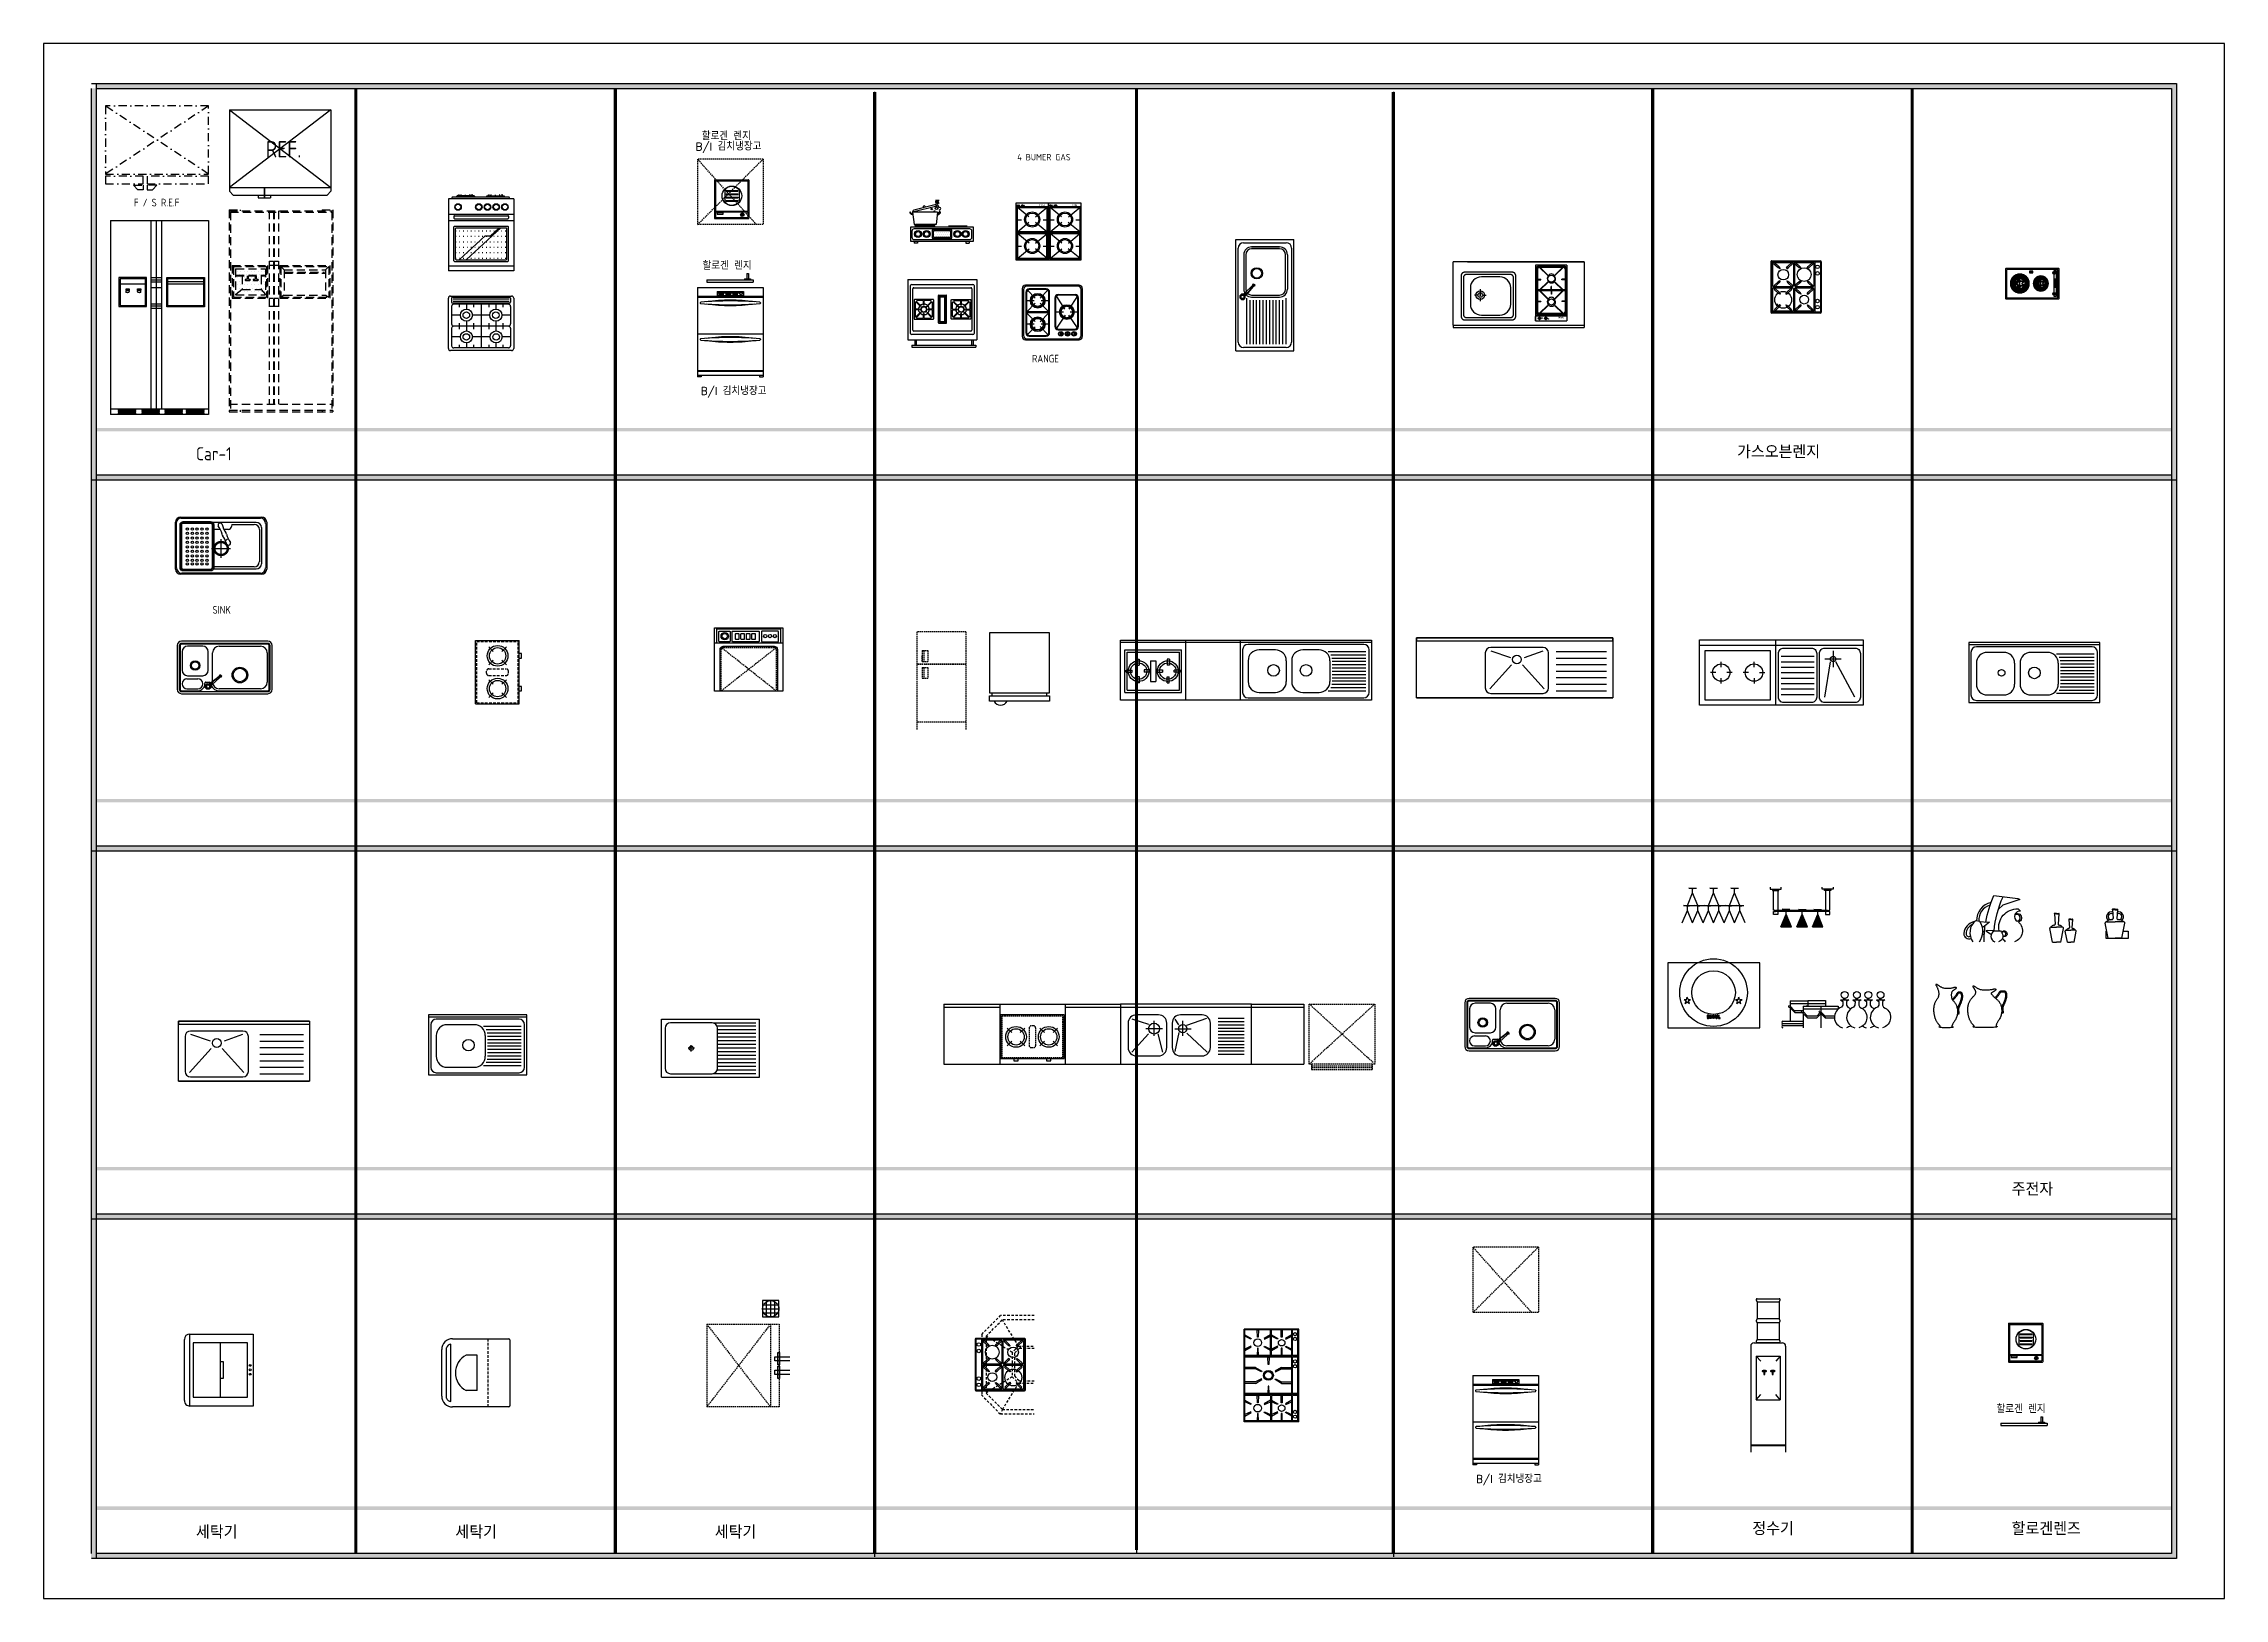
# Model space of a CAD drawing. Extents: x 0 to 79700, y -68 to 28499.
# Drawn here: x 0 to 19986, y 14250 to 28499 of the extents above; entities that cross this region are included whole.
import ezdxf
from ezdxf.enums import TextEntityAlignment as Align

# ---------------------------------------------------------------- set-up
doc = ezdxf.new("R2010")
doc.units = 0
doc.header["$LTSCALE"] = 50
doc.header["$MEASUREMENT"] = 0
for name, pattern in [('DASHDOT', [1, 0.5, -0.25, 0, -0.25]), ('DASHED', [0.75, 0.5, -0.25]), ('HD', [2.5, 1.5, -1]), ('HID', [2.3, 1.5, -0.8]), ('HIDDEN', [0.375, 0.25, -0.125])]:
    doc.linetypes.add(name, pattern=pattern)
doc.layers.get('0').update_dxf_attribs({"linetype": 'CONTINUOUS'})
for name, color, linetype in [('1', 1, 'CONTINUOUS'), ('4', 4, 'CONTINUOUS'), ('A3', 121, 'CONTINUOUS'), ('ACC', 40, 'DASHDOT'), ('ACCESOR', 11, 'CONTINUOUS'), ('DIM', 7, 'CONTINUOUS'), ('ELE-W', 7, 'CONTINUOUS'), ('ELE2', 7, 'CONTINUOUS'), ('ETC-PAT', 8, 'CONTINUOUS'), ('FIN', 6, 'CONTINUOUS'), ('FUR', 4, 'CONTINUOUS'), ('HAT', 11, 'CONTINUOUS'), ('HD', 11, 'HIDDEN'), ('HT', 9, 'CONTINUOUS'), ('PAT1', 11, 'CONTINUOUS'), ('PP', 3, 'CONTINUOUS'), ('SHEET', 4, 'CONTINUOUS'), ('SHT', 7, 'CONTINUOUS'), ('TEX', 3, 'CONTINUOUS'), ('TEXT1', 3, 'CONTINUOUS'), ('WID', 4, 'CONTINUOUS')]:
    doc.layers.add(name, color=color, linetype=linetype)
doc.styles.add('GHS', font='ROMANS.shx', dxfattribs={"bigfont": 'GHS.shx'})
doc.styles.add('HS2', font='architxt.shx', dxfattribs={"bigfont": 'ghs.shx'})
doc.styles.add('ROMANS', font='romans', dxfattribs={"width": 0.8})
doc.styles.add('ROMANTICBOLD', font='romb____.pfb')
doc.styles.get("Standard").update_dxf_attribs({"font": 'architxt.shx'})

msp = doc.modelspace()

# ---------------------------------------------------------------- texts
at = {"color": 3, "linetype": 'ByBlock', "style": 'HS2'}
msp.add_text('REF.', height=150, dxfattribs=at).set_placement((2198.9617, 27530.62778), align=Align.MIDDLE_CENTER)
at = {"color": 4, "style": 'GHS'}
for s, p in [('B/I 김치냉장고', (5974.95992, 27520.9811)), ('할로겐 렌지', (6031.74715, 27615.57535)), ('할로겐 렌지', (6038.14219, 26428.15426)), ('B/I 김치냉장고', (6022.04352, 25280.04926)), ('할로겐 렌지', (17897.24305, 15948.90654)), ('B/I 김치냉장고', (13127.56587, 15309.17847))]:
    msp.add_text(s, height=70, dxfattribs=at).set_placement(p)
at = {"color": 7}
msp.add_text(' 4 BUMER GAS ', height=60, dxfattribs=at).set_placement((8888.04653, 27428.18773))
at = {"ltscale": 10}
for s, p in [('F / S R.E.F', (827.89152, 27007.30179)), ('SINK', (1547.96256, 23274.3585, 0))]:
    msp.add_text(s, height=70, dxfattribs=at).set_placement(p)
msp.add_text('RANGE', height=70).set_placement((9057.7646, 25576.9788, 0))
at = {"layer": 'FUR', "linetype": 'Continuous', "style": 'ROMANTICBOLD'}
msp.add_text('Miele', height=14, dxfattribs=at).set_placement((13883.1746, 25981.82437))
at = {"layer": 'TEX', "color": 3, "style": 'HS2'}
for s, p in [('Car-1', (1396.59382, 24680.14057)), ('가스오븐렌지', (15520.2765, 24697.59842)), ('주전자', (18036.92346, 17939.2945)), ('세탁기', (1396.59382, 14796.57115)), ('세탁기', (3773.78377, 14796.57115)), ('세탁기', (6150.97372, 14796.57115)), ('정수기', (15659.73351, 14828.5137)), ('할로겐렌즈', (18036.92346, 14828.5137))]:
    msp.add_text(s, height=119.784562, dxfattribs=at).set_placement(p)

# ---------------------------------------------------------------- blocks, each defined once
blk = doc.blocks.new('KITCHEN3')
at = {"layer": 'ELE2', "linetype": 'Continuous'}
for p, q in [((-277, 489), (-277, 9)), ((-2, 494), (-272, 494)), ((-267, 479), (-267, 19)), ((-12, 484), (-262, 484)), ((-7, 19), (-7, 479)), ((3, 9), (3, 489)), ((-272, 4), (-2, 4)), ((-262, 14), (-12, 14)), ((-242, 51), (-252, 51)), ((-242, 51), (-220, 40)), ((-237, 59), (-216, 49)), ((-51, 51), (-216, 51)), ((-43, 61), (-43, 37)), ((-33, 61), (-33, 38))]:
    blk.add_line(p, q, dxfattribs=at)
blk.add_lwpolyline([(-252, 51), (-252, 26), (-18, 26), (-18, 51), (-26, 51)], dxfattribs=at)
blk.add_lwpolyline([(-168, 45), (-168, 35), (-95, 35), (-95, 45)], close=True, dxfattribs=at)
for centre, radius in [((-229, 49), 13), ((-162, 40), 2.8), ((-38, 49), 13)]:
    blk.add_circle(centre, radius, dxfattribs=at)
for centre, start, end in [((-272, 489), 90, 180), ((-262, 479), 90, 180), ((-12, 479), 0, 90), ((-2, 489), 0, 90), ((-272, 9), 180, 270), ((-262, 19), 180, 270), ((-12, 19), 270, 0), ((-2, 9), 270, 0)]:
    blk.add_arc(centre, 5, start, end, dxfattribs=at)
at = {"layer": 'PAT1', "linetype": 'Continuous'}
for p, q in [((-137, 402), (-137, 389)), ((-129, 401), (-129, 387)), ((-221, 365), (-48, 365)), ((-221, 362), (-48, 362)), ((-159, 357), (-174, 370)), ((-172, 378), (-150, 383)), ((-154, 359), (-168, 371)), ((-167, 375), (-144, 380)), ((-160, 333), (-158, 355)), ((-155, 337), (-153, 357)), ((-154, 309), (-154, 307)), ((-136, 338), (-153, 328)), ((-137, 344), (-152, 335)), ((-149, 312), (-149, 302)), ((-146, 313), (-146, 299)), ((-143, 393), (-143, 392)), ((-141, 318), (-141, 293)), ((-137, 201), (-137, 191)), ((-116, 336), (-135, 344)), ((-113, 330), (-134, 339)), ((-130, 200), (-130, 190)), ((-129, 318), (-129, 293)), ((-124, 391), (-124, 392)), ((-123, 313), (-123, 299)), ((-121, 378), (-104, 377)), ((-121, 312), (-121, 302)), ((-117, 356), (-113, 338)), ((-103, 373), (-116, 358)), ((-115, 382), (-99, 381)), ((-115, 309), (-115, 307)), ((-112, 354), (-107, 335)), ((-96, 373), (-111, 356)), ((-23, 258), (-37, 258)), ((-204, 171), (-66, 171)), ((-204, 170), (-66, 170)), ((-154, 165), (-166, 176)), ((-165, 182), (-147, 186)), ((-150, 167), (-161, 176)), ((-160, 179), (-143, 183)), ((-155, 146), (-154, 164)), ((-151, 149), (-150, 165)), ((-151, 127), (-151, 125)), ((-136, 150), (-150, 142)), ((-136, 155), (-148, 147)), ((-146, 129), (-146, 121)), ((-144, 130), (-144, 119)), ((-141, 194), (-141, 193)), ((-139, 134), (-139, 114)), ((-120, 148), (-135, 155)), ((-118, 144), (-134, 151)), ((-130, 134), (-130, 114)), ((-126, 193), (-126, 193)), ((-126, 130), (-126, 119)), ((-124, 182), (-110, 181)), ((-124, 129), (-124, 121)), ((-109, 178), (-120, 166)), ((-120, 164), (-117, 150)), ((-119, 186), (-106, 185)), ((-119, 127), (-119, 125)), ((-104, 178), (-116, 165)), ((-116, 163), (-113, 148))]:
    blk.add_line(p, q, dxfattribs=at)
blk.add_lwpolyline([(-37, 273), (-37, 244), (-23, 244), (-23, 273)], close=True, dxfattribs=at)
for centre, radius in [((-135, 363), 83.1), ((-135, 363), 76.2), ((-135, 170), 66.5), ((-135, 170), 60.9), ((-30, 265), 3.8), ((-30, 250), 3.8)]:
    blk.add_circle(centre, radius, dxfattribs=at)
for centre, radius, start, end in [((-135, 363), 86.5, 0.7616, 179.2384), ((-135, 363), 73.6, 276.4787, 263.5213), ((-135, 363), 67.9, 282.1449, 257.8551), ((-135, 363), 65.6, 284.7362, 255.2638), ((-135, 363), 59.8, 289.0676, 250.9324), ((-135, 363), 57.5, 289.861, 250.139), ((-135, 363), 51.8, 287.3153, 252.6847), ((-135, 363), 49.5, 106.8044, 254.5475), ((-135, 363), 43.7, 120.2439, 259.9311), ((-152, 393), 9.2, 0, 120.2439), ((-147, 402), 9.2, 0, 106.8044), ((-120, 401), 9.2, 68.478, 180), ((-114, 391), 9.2, 53.5316, 180), ((-135, 363), 49.5, 285.4525, 68.478), ((-135, 363), 86.5, 180.7616, 359.2384), ((-135, 170), 69.2, 0.7616, 179.2384), ((-135, 170), 58.9, 276.4787, 263.5213), ((-135, 170), 54.3, 282.1449, 257.8551), ((-135, 170), 52.5, 284.7362, 255.2638), ((-135, 170), 47.9, 289.0676, 250.9324), ((-135, 170), 46, 289.861, 250.139), ((-171, 374), 4.6, 103.0382, 229.0382), ((-135, 170), 41.4, 287.3153, 252.6847), ((-135, 170), 39.6, 106.8044, 254.5475), ((-135, 170), 35, 120.2439, 259.9311), ((-166, 372), 2.3, 103.0382, 229.0382), ((-156, 332), 4.6, 175.0382, 301.0382), ((-161, 355), 2.3, 355.0382, 49.0382), ((-153, 337), 2.3, 175.0382, 301.0382), ((-156, 357), 2.3, 355.0382, 49.0382), ((-149, 194), 7.36, 0, 120.2439), ((-151, 302), 2.3, 255.2638, 0), ((-152, 392), 9.2, 283.0382, 0), ((-151, 312), 2.3, 0, 72.6847), ((-149, 299), 2.3, 257.8551, 0), ((-149, 313), 2.3, 0, 74.5475), ((-144, 201), 7.36, 0, 106.8044), ((-147, 389), 9.2, 283.0382, 0), ((-143, 318), 2.3, 0, 79.9311), ((-143, 293), 2.3, 263.5213, 0), ((-136, 342), 2.3, 67.0382, 121.0382), ((-135, 337), 2.3, 67.0382, 121.0382), ((-123, 200), 7.36, 68.478, 180), ((-120, 387), 9.2, 180, 265.0382), ((-127, 318), 2.3, 100.0689, 180), ((-127, 293), 2.3, 180, 276.4787), ((-135, 363), 43.7, 280.0689, 53.5316), ((-118, 193), 7.36, 53.5316, 180), ((-114, 392), 9.2, 180, 265.0382), ((-135, 170), 39.6, 285.4525, 68.478), ((-121, 313), 2.3, 105.4525, 180), ((-121, 299), 2.3, 180, 282.1449), ((-119, 312), 2.3, 107.3153, 180), ((-119, 302), 2.3, 180, 284.7362), ((-114, 356), 2.3, 139.0382, 193.0382), ((-115, 338), 2.3, 247.0382, 13.0382), ((-112, 334), 4.6, 247.0382, 13.0382), ((-109, 355), 2.3, 139.0382, 193.0382), ((-104, 375), 2.3, 319.0382, 85.0382), ((-100, 376), 4.6, 319.0382, 85.0382), ((-135, 170), 69.2, 180.7616, 359.2384), ((-164, 179), 3.68, 103.0382, 229.0382), ((-160, 178), 1.84, 103.0382, 229.0382), ((-151, 145), 3.68, 175.0382, 301.0382), ((-155, 164), 1.84, 355.0382, 49.0382), ((-149, 149), 1.84, 175.0382, 301.0382), ((-152, 166), 1.84, 355.0382, 49.0382), ((-148, 121), 1.84, 255.2638, 0), ((-149, 193), 7.36, 283.0382, 0), ((-148, 129), 1.84, 0, 72.6847), ((-146, 119), 1.84, 257.8551, 0), ((-146, 130), 1.84, 0, 74.5475), ((-144, 191), 7.36, 283.0382, 0), ((-141, 114), 1.84, 263.5213, 0), ((-141, 134), 1.84, 0, 79.9311), ((-135, 153), 1.84, 67.0382, 121.0382), ((-135, 149), 1.84, 67.0382, 121.0382), ((-123, 190), 7.36, 180, 265.0382), ((-128, 134), 1.84, 100.0689, 180), ((-128, 114), 1.84, 180, 276.4787), ((-135, 170), 35, 280.0689, 53.5316), ((-118, 193), 7.36, 180, 265.0382), ((-124, 130), 1.84, 105.4525, 180), ((-124, 119), 1.84, 180, 282.1449), ((-122, 129), 1.84, 107.3153, 180), ((-122, 121), 1.84, 180, 284.7362), ((-118, 165), 1.84, 139.0382, 193.0382), ((-119, 150), 1.84, 247.0382, 13.0382), ((-116, 147), 3.68, 247.0382, 13.0382), ((-114, 164), 1.84, 139.0382, 193.0382), ((-111, 179), 1.84, 319.0382, 85.0382), ((-107, 181), 3.68, 319.0382, 85.0382)]:
    blk.add_arc(centre, radius, start, end, dxfattribs=at)
at = {"layer": 'ELE2', "linetype": 'Continuous', "style": 'ROMANS'}
blk.add_text('De Dietrich', height=6.4, dxfattribs=at).set_placement((-155, 37))
blk = doc.blocks.new('RGP')
at = {"layer": '4', "color": 4}
for p, q in [((9, 76), (9, 516)), ((19, 526), (581, 526)), ((29, 106), (29, 486)), ((39, 496), (561, 496)), ((264, 173), (264, 425)), ((267, 428), (336, 428)), ((274, 183), (274, 415)), ((277, 418), (326, 418)), ((279, 188), (279, 410)), ((282, 413), (321, 413)), ((324, 188), (324, 410)), ((329, 183), (329, 415)), ((339, 173), (339, 425)), ((571, 486), (571, 106)), ((591, 516), (591, 76)), ((51, 359), (51, 302)), ((51, 291), (51, 235)), ((92, 299), (54, 299)), ((92, 294), (54, 294)), ((101, 323), (61, 363)), ((61, 231), (101, 271)), ((105, 326), (65, 367)), ((65, 227), (105, 267)), ((125, 377), (69, 377)), ((69, 217), (125, 217)), ((128, 336), (128, 374)), ((128, 220), (128, 258)), ((133, 336), (133, 374)), ((133, 220), (133, 258)), ((193, 377), (136, 377)), ((136, 217), (193, 217)), ((157, 326), (197, 367)), ((197, 227), (157, 267)), ((160, 323), (201, 363)), ((201, 231), (160, 271)), ((208, 299), (170, 299)), ((208, 294), (170, 294)), ((211, 302), (211, 359)), ((211, 235), (211, 291)), ((392, 302), (392, 359)), ((392, 235), (392, 291)), ((395, 299), (433, 299)), ((395, 294), (433, 294)), ((443, 323), (403, 363)), ((403, 231), (443, 271)), ((447, 326), (406, 367)), ((406, 227), (447, 267)), ((410, 377), (467, 377)), ((467, 217), (410, 217)), ((470, 336), (470, 374)), ((470, 220), (470, 258)), ((475, 336), (475, 374)), ((475, 220), (475, 258)), ((478, 377), (534, 377)), ((534, 217), (478, 217)), ((498, 326), (539, 367)), ((539, 227), (498, 267)), ((502, 323), (542, 363)), ((542, 231), (502, 271)), ((512, 299), (549, 299)), ((512, 294), (549, 294)), ((552, 359), (552, 302)), ((552, 291), (552, 235)), ((581, 66), (19, 66)), ((561, 96), (39, 96)), ((267, 170), (336, 170)), ((277, 180), (326, 180)), ((282, 185), (321, 185))]:
    blk.add_line(p, q, dxfattribs=at)
for points in [[(46, 207), (216, 207, 0.414214), (221, 212), (221, 382, 0.414214), (216, 387), (46, 387, 0.414214), (41, 382), (41, 212, 0.414214)], [(557, 207), (387, 207, -0.414214), (382, 212), (382, 382, -0.414214), (387, 387), (557, 387, -0.414214), (562, 382), (562, 212, -0.414214)]]:
    blk.add_lwpolyline(points, format="xyb", close=True, dxfattribs=at)
for centre, radius in [((131, 297), 27.2), ((131, 297), 24.2), ((472, 297), 27.2), ((472, 297), 24.2)]:
    blk.add_circle(centre, radius, dxfattribs=at)
for centre, radius, start, end in [((19, 516), 10, 90, 180), ((39, 486), 10, 90, 180), ((267, 425), 3, 90, 180), ((277, 415), 3, 90, 180), ((282, 410), 3, 90, 180), ((321, 410), 3, 0, 90), ((326, 415), 3, 0, 90), ((336, 425), 3, 0, 90), ((561, 486), 10, 360, 90), ((581, 516), 10, 0, 90), ((57, 359), 6, 45, 180), ((54, 302), 3, 180, 270), ((54, 291), 3, 90, 180), ((57, 235), 6, 180, 315), ((69, 371), 6, 90, 225), ((69, 223), 6, 135, 270), ((131, 297), 49.2, 137.913, 177.087), ((131, 297), 49.2, 182.913, 222.087), ((131, 297), 39.2, 176.3428, 183.6572), ((131, 297), 49.2, 92.913, 132.087), ((131, 297), 49.2, 227.913, 267.087), ((131, 297), 39.2, 131.3428, 138.6572), ((131, 297), 39.2, 221.3428, 228.6572), ((125, 374), 3, 0, 90), ((125, 220), 3, 270, 0), ((131, 297), 39.2, 86.3428, 93.6572), ((131, 297), 39.2, 266.3428, 273.6572), ((136, 374), 3, 90, 180), ((131, 297), 49.2, 47.913, 87.087), ((131, 297), 49.2, 272.913, 312.087), ((136, 220), 3, 180, 270), ((131, 297), 39.2, 41.3428, 48.6572), ((131, 297), 39.2, 311.3428, 318.6572), ((131, 297), 49.2, 2.913, 42.087), ((131, 297), 49.2, 317.913, 357.087), ((131, 297), 39.2, 356.3428, 3.6572), ((193, 371), 6, 315, 90), ((193, 223), 6, 270, 45), ((205, 359), 6, 0, 135), ((205, 235), 6, 225, 0), ((208, 302), 3, 270, 0), ((208, 291), 3, 0, 90), ((398, 359), 6, 45, 180), ((395, 302), 3, 180, 270), ((395, 291), 3, 90, 180), ((398, 235), 6, 180, 315), ((410, 371), 6, 90, 225), ((410, 223), 6, 135, 270), ((472, 297), 49.2, 137.913, 177.087), ((472, 297), 49.2, 182.913, 222.087), ((472, 297), 39.2, 176.3428, 183.6572), ((472, 297), 49.2, 92.913, 132.087), ((472, 297), 49.2, 227.913, 267.087), ((472, 297), 39.2, 131.3428, 138.6572), ((472, 297), 39.2, 221.3428, 228.6572), ((467, 374), 3, 0, 90), ((467, 220), 3, 270, 0), ((472, 297), 39.2, 86.3428, 93.6572), ((472, 297), 39.2, 266.3428, 273.6572), ((478, 374), 3, 90, 180), ((472, 297), 49.2, 47.913, 87.087), ((472, 297), 49.2, 272.913, 312.087), ((478, 220), 3, 180, 270), ((472, 297), 39.2, 41.3428, 48.6572), ((472, 297), 39.2, 311.3428, 318.6572), ((472, 297), 49.2, 2.913, 42.087), ((472, 297), 49.2, 317.913, 357.087), ((472, 297), 39.2, 356.3428, 3.6572), ((534, 371), 6, 315, 90), ((534, 223), 6, 270, 45), ((546, 359), 6, 0, 135), ((546, 235), 6, 225, 0), ((549, 302), 3, 270, 0), ((549, 291), 3, 0, 90), ((19, 76), 10, 180, 270), ((39, 106), 10, 180, 270), ((267, 173), 3, 180, 270), ((277, 183), 3, 180, 270), ((282, 188), 3, 180, 270), ((321, 188), 3, 270, 0), ((326, 183), 3, 270, 0), ((336, 173), 3, 270, 0), ((561, 106), 10, 270, 360), ((581, 76), 10, 270, 360)]:
    blk.add_arc(centre, radius, start, end, dxfattribs=at)
blk = doc.blocks.new('*X5')
at = {"color": 0}
for p, q in [((10078.125, 8268.75), (10078.125, 8268.75)), ((10087.5, 8287.5), (10087.5, 8287.5)), ((10087.5, 8250), (10087.5, 8250)), ((10096.875, 8268.75), (10096.875, 8268.75)), ((10106.25, 8287.5), (10106.25, 8287.5)), ((10106.25, 8250), (10106.25, 8250)), ((10115.625, 8268.75), (10115.625, 8268.75)), ((10125, 8287.5), (10125, 8287.5)), ((10125, 8250), (10125, 8250)), ((10134.375, 8268.75), (10134.375, 8268.75)), ((10143.75, 8287.5), (10143.75, 8287.5)), ((10143.75, 8250), (10143.75, 8250)), ((10153.125, 8268.75), (10153.125, 8268.75)), ((10162.5, 8287.5), (10162.5, 8287.5)), ((10162.5, 8250), (10162.5, 8250)), ((10171.875, 8268.75), (10171.875, 8268.75)), ((10181.25, 8287.5), (10181.25, 8287.5)), ((10181.25, 8250), (10181.25, 8250)), ((10190.625, 8268.75), (10190.625, 8268.75)), ((10200, 8287.5), (10200, 8287.5)), ((10200, 8250), (10200, 8250)), ((10209.375, 8268.75), (10209.375, 8268.75))]:
    blk.add_line(p, q, dxfattribs=at)
blk = doc.blocks.new('*X3')
at = {"color": 0}
for p, q in [((13375, 8500), (13375, 8500)), ((13375, 8437.5), (13375, 8437.5)), ((13390.625, 8531.25), (13390.625, 8531.25)), ((13390.625, 8468.75), (13390.625, 8468.75)), ((13390.625, 8406.25), (13390.625, 8406.25)), ((13406.25, 8500), (13406.25, 8500)), ((13406.25, 8437.5), (13406.25, 8437.5)), ((13421.875, 8531.25), (13421.875, 8531.25)), ((13421.875, 8468.75), (13421.875, 8468.75)), ((13421.875, 8406.25), (13421.875, 8406.25)), ((13437.5, 8500), (13437.5, 8500)), ((13437.5, 8437.5), (13437.5, 8437.5)), ((13453.125, 8531.25), (13453.125, 8531.25)), ((13453.125, 8468.75), (13453.125, 8468.75)), ((13453.125, 8406.25), (13453.125, 8406.25)), ((13468.75, 8500), (13468.75, 8500)), ((13468.75, 8437.5), (13468.75, 8437.5)), ((13484.375, 8531.25), (13484.375, 8531.25)), ((13484.375, 8468.75), (13484.375, 8468.75)), ((13484.375, 8406.25), (13484.375, 8406.25)), ((13500, 8500), (13500, 8500)), ((13500, 8437.5), (13500, 8437.5)), ((13515.625, 8531.25), (13515.625, 8531.25)), ((13515.625, 8468.75), (13515.625, 8468.75)), ((13515.625, 8406.25), (13515.625, 8406.25)), ((13531.25, 8500), (13531.25, 8500)), ((13531.25, 8437.5), (13531.25, 8437.5)), ((13546.875, 8531.25), (13546.875, 8531.25)), ((13546.875, 8468.75), (13546.875, 8468.75)), ((13546.875, 8406.25), (13546.875, 8406.25)), ((13562.5, 8500), (13562.5, 8500)), ((13562.5, 8437.5), (13562.5, 8437.5)), ((13578.125, 8531.25), (13578.125, 8531.25)), ((13578.125, 8468.75), (13578.125, 8468.75)), ((13578.125, 8406.25), (13578.125, 8406.25)), ((13593.75, 8500), (13593.75, 8500)), ((13593.75, 8437.5), (13593.75, 8437.5)), ((13609.375, 8531.25), (13609.375, 8531.25)), ((13609.375, 8468.75), (13609.375, 8468.75)), ((13609.375, 8406.25), (13609.375, 8406.25)), ((13625, 8500), (13625, 8500)), ((13625, 8437.5), (13625, 8437.5)), ((13640.625, 8531.25), (13640.625, 8531.25)), ((13640.625, 8468.75), (13640.625, 8468.75)), ((13640.625, 8406.25), (13640.625, 8406.25)), ((13375, 8375), (13375, 8375)), ((13390.625, 8343.75), (13390.625, 8343.75)), ((13406.25, 8375), (13406.25, 8375)), ((13421.875, 8343.75), (13421.875, 8343.75)), ((13437.5, 8375), (13437.5, 8375)), ((13453.125, 8343.75), (13453.125, 8343.75)), ((13468.75, 8375), (13468.75, 8375)), ((13484.375, 8343.75), (13484.375, 8343.75)), ((13500, 8375), (13500, 8375)), ((13515.625, 8343.75), (13515.625, 8343.75)), ((13531.25, 8375), (13531.25, 8375)), ((13546.875, 8343.75), (13546.875, 8343.75)), ((13562.5, 8375), (13562.5, 8375)), ((13578.125, 8343.75), (13578.125, 8343.75)), ((13593.75, 8375), (13593.75, 8375)), ((13609.375, 8343.75), (13609.375, 8343.75)), ((13625, 8375), (13625, 8375)), ((13640.625, 8343.75), (13640.625, 8343.75))]:
    blk.add_line(p, q, dxfattribs=at)
blk = doc.blocks.new('REF100E')
at = {"layer": '1', "color": 1, "linetype": 'HID'}
for p, q in [((22, 1850), (22, 0)), ((22, 1850), (122, 1850)), ((22, 1840), (972, 1840)), ((32, 1830), (32, 0)), ((32, 1830), (962, 1830)), ((122, 1850), (122, 1840)), ((388, 1840), (388, 70)), ((428, 1840), (428, 70)), ((432, 1840), (432, 70)), ((472, 1840), (472, 70)), ((872, 1850), (972, 1850)), ((872, 1850), (872, 1840)), ((962, 1830), (962, 0)), ((972, 1850), (972, 0)), ((49, 1340), (49, 1040)), ((49, 1340), (372, 1340)), ((59, 1330), (59, 1050)), ((59, 1330), (362, 1330)), ((79, 1307), (82, 1310)), ((79, 1307), (79, 1073)), ((82, 1310), (349, 1310)), ((82, 1250), (349, 1250)), ((82, 1245), (349, 1245)), ((141, 1245), (141, 1120)), ((167, 1211), (167, 1204)), ((185, 1245), (185, 1214)), ((194, 1245), (194, 1214)), ((212, 1211), (212, 1204)), ((241, 1211), (241, 1204)), ((259, 1245), (259, 1214)), ((268, 1245), (268, 1214)), ((286, 1211), (286, 1204)), ((314, 1245), (314, 1120)), ((349, 1310), (352, 1307)), ((352, 1307), (352, 1073)), ((362, 1330), (362, 1050)), ((372, 1340), (372, 1040)), ((388, 1380), (428, 1380)), ((388, 1342), (428, 1342)), ((432, 1380), (472, 1380)), ((432, 1342), (472, 1342)), ((485, 1340), (943, 1340)), ((485, 1340), (485, 1040)), ((495, 1330), (495, 1050)), ((495, 1330), (933, 1330)), ((525, 1300), (495, 1330)), ((525, 1300), (525, 1069)), ((525, 1300), (903, 1300)), ((525, 1270), (903, 1270)), ((533, 1280), (894, 1280)), ((533, 1275), (894, 1275)), ((903, 1300), (933, 1330)), ((903, 1300), (903, 1069)), ((933, 1330), (933, 1050)), ((943, 1340), (943, 1040)), ((49, 1040), (372, 1040)), ((59, 1050), (362, 1050)), ((141, 1120), (79, 1073)), ((82, 1070), (79, 1073)), ((82, 1070), (349, 1070)), ((141, 1120), (314, 1120)), ((314, 1120), (352, 1073)), ((352, 1073), (349, 1070)), ((388, 1039), (428, 1039)), ((432, 1039), (472, 1039)), ((485, 1040), (943, 1040)), ((525, 1069), (495, 1050)), ((495, 1050), (933, 1050)), ((525, 1069), (903, 1069)), ((903, 1069), (933, 1050)), ((388, 966), (428, 966)), ((432, 966), (472, 966)), ((22, 70), (972, 70)), ((22, 15), (972, 15)), ((22, 0), (972, 0)), ((122, 11), (126, 15)), ((122, 11), (122, 0)), ((868, 15), (872, 11)), ((872, 11), (872, 0))]:
    blk.add_line(p, q, dxfattribs=at)
for centre, start, end in [((189, 1123), 85.2377, 104.3581), ((189, 1292), 255.6419, 284.3902), ((189, 1123), 75.6098, 85.2377), ((264, 1123), 85.2377, 104.3581), ((264, 1292), 255.6419, 284.3902), ((264, 1123), 75.6098, 85.2377)]:
    blk.add_arc(centre, 90.6, start, end, dxfattribs=at)
blk.add_blockref('*X3', (-13293, -7242), dxfattribs=at)
blk = doc.blocks.new('REF100P')
at = {"layer": 'DIM', "color": 1}
for p, q in [((-815, -75), (-780, -40)), ((-815, -75), (-815, -935)), ((-33, -40), (-780, -40)), ((-745, -40), (-745, -970)), ((-33, -40), (-745, -970)), ((-33, -970), (-745, -40)), ((-33, -40), (-33, -970)), ((-841, -304), (-841, -418)), ((-814, -304), (-841, -304)), ((-745, -359), (-841, -359)), ((-745, -362), (-841, -362)), ((-815, -418), (-841, -418)), ((-815, -935), (-780, -970)), ((-33, -970), (-780, -970))]:
    blk.add_line(p, q, dxfattribs=at)
blk = doc.blocks.new('A$C7DBC0E95')
at = {"layer": 'FUR', "color": 11}
for p, q in [((0, 0), (0, 400)), ((580, 400), (0, 400)), ((160, 420), (120, 420)), ((120, 420), (120, 400)), ((160, 400), (160, 420)), ((460, 420), (420, 420)), ((420, 420), (420, 400)), ((460, 400), (460, 420)), ((580, 0), (580, 400)), ((101, 240), (59, 282)), ((221, 282), (179, 240)), ((401, 240), (359, 282)), ((521, 282), (479, 240)), ((101, 162), (59, 120)), ((221, 120), (179, 162)), ((401, 162), (359, 120)), ((521, 120), (479, 162)), ((580, 0), (0, 0))]:
    blk.add_line(p, q, dxfattribs=at)
at = {"layer": 'FUR', "color": 11, "linetype": 'DASHED'}
for p, q in [((10, 10), (10, 390)), ((570, 390), (10, 390)), ((260, 120), (260, 280)), ((300, 300), (280, 300)), ((320, 120), (320, 280)), ((570, 10), (570, 390)), ((570, 10), (10, 10)), ((300, 100), (280, 100))]:
    blk.add_line(p, q, dxfattribs=at)
at = {"layer": 'FUR', "color": 11}
for centre, radius in [((140, 201), 95), ((140, 201), 75), ((440, 201), 95), ((440, 201), 75)]:
    blk.add_circle(centre, radius, dxfattribs=at)
at = {"layer": 'FUR', "color": 11, "linetype": 'DASHED'}
for centre, start, end in [((280, 280), 90, 180), ((300, 280), 0, 90), ((280, 120), 180, 270), ((300, 120), 270, 0)]:
    blk.add_arc(centre, 20, start, end, dxfattribs=at)
blk = doc.blocks.new('가스렌지')
at = {"layer": 'HAT', "rotation": 270}
blk.add_blockref('A$C7DBC0E95', (-120, 260), dxfattribs=at)
blk = doc.blocks.new('싱크대')
at = {"layer": 'ELE-W', "color": 11}
for p, q in [((-494, 223), (-494, -177)), ((-475, 223), (-475, -177)), ((-468, 223), (-468, -177)), ((336, 263), (-454, 263)), ((336, 244), (-454, 244)), ((336, 237), (-454, 237)), ((-259, 218), (-399, 218)), ((-109, 218), (271, 218)), ((350, -177), (350, 223)), ((357, -177), (357, 223)), ((376, -177), (376, 223)), ((-449, 168), (-449, -2)), ((-209, -2), (-209, 168)), ((-169, -112), (-169, 158)), ((331, 158), (331, -112)), ((-454, -191), (-304, -191)), ((-454, -198), (336, -198)), ((-404, -82), (-304, -82)), ((-404, -172), (-304, -172)), ((-399, -52), (-259, -52)), ((-230, -112), (-198, -112)), ((271, -172), (-109, -172)), ((-109, -191), (336, -191)), ((-454, -217), (336, -217))]:
    blk.add_line(p, q, dxfattribs=at)
for centre, radius in [((-329, 41), 43.3), ((-329, 41), 33), ((81, -46), 71.7), ((81, -46), 61.4)]:
    blk.add_circle(centre, radius, dxfattribs=at)
for centre, radius, start, end in [((-454, 223), 40, 90, 180), ((-454, 223), 21, 90, 180), ((-454, 223), 14, 90, 180), ((-399, 168), 50, 90, 180), ((-259, 168), 50, 0, 90), ((-109, 158), 60, 90, 180), ((271, 158), 60, 0, 90), ((336, 223), 40, 0, 90), ((336, 223), 21, 0, 90), ((336, 223), 14, 0, 90), ((-454, -177), 40, 180, 270), ((-454, -177), 21, 180, 270), ((-454, -177), 14, 180, 270), ((-399, -2), 50, 180, 270), ((-404, -127), 45, 90, 270), ((-304, -127), 45, 270, 90), ((-304, -127), 64, 270, 3.8743), ((-259, -2), 50, 270, 0), ((-230, -122), 10, 90, 183.8743), ((-198, -122), 10, 6.4514, 90), ((-109, -112), 79, 186.4514, 270), ((-109, -112), 60, 180, 270), ((271, -112), 60, 270, 0), ((336, -177), 14, 270, 0), ((336, -177), 21, 270, 0), ((336, -177), 40, 270, 0)]:
    blk.add_arc(centre, radius, start, end, dxfattribs=at)
at = {"layer": 'HT', "color": 11}
for p, q in [((-236, -159, -80), (-234, -138, -80)), ((-222, -175, -80), (-236, -159, -80)), ((-234, -138, -80), (-218, -125, -80)), ((-225, -156, 10), (-224, -143, 10)), ((-225, -156), (-224, -143)), ((-217, -165, 10), (-225, -156, 10)), ((-217, -165), (-225, -156)), ((-224, -143, 10), (-215, -135, 10)), ((-224, -143), (-215, -135)), ((-202, -176, -80), (-222, -175, -80)), ((-218, -125, -80), (-197, -127, -80)), ((-205, -166, 10), (-217, -165, 10)), ((-205, -166), (-217, -165)), ((-215, -135, 10), (-202, -136, 10)), ((-215, -135), (-202, -136)), ((-195, -158, 10), (-205, -166, 10)), ((-195, -158), (-205, -166)), ((-202, -136, 10), (-172, -110, 30)), ((-202, -136, 10), (-194, -146, 10)), ((-202, -136), (-194, -146)), ((-186, -163, -80), (-202, -176, -80)), ((-197, -127, -80), (-184, -142, -80)), ((-194, -146, 10), (-195, -158, 10)), ((-194, -146), (-195, -158)), ((-184, -142, -80), (-186, -163, -80))]:
    blk.add_line(p, q, dxfattribs=at)
for points in [[(-234, -138, -70), (-224, -143), (-225, -156), (-236, -159, -70)], [(-236, -159, -70), (-222, -175, -70), (-217, -165), (-225, -156)], [(-218, -125, -70), (-215, -135), (-224, -143), (-234, -138, -70)], [(-222, -175, -70), (-217, -165), (-205, -166), (-202, -176, -70)], [(-218, -125, -70), (-197, -127, -70), (-202, -136), (-215, -135)], [(-202, -176, -70), (-205, -166), (-195, -158), (-186, -163, -70)], [(-194, -146), (-202, -136), (-172, -110, 30), (-164, -120, 30)], [(-202, -136), (-172, -110, 30), (-202, -136, 10)], [(-172, -110, 30), (-164, -120, 30), (-194, -146, 10), (-202, -136, 10)], [(-190, -120, -50), (-197, -127, -70), (-202, -136), (-190, -120, -30)], [(-176, -136, -30), (-194, -146), (-202, -136), (-190, -120, -30)], [(-197, -127, -70), (-202, -136), (-194, -146), (-184, -142, -70)], [(-184, -142, -70), (-176, -136, -50), (-190, -120, -50), (-197, -127, -70)], [(-184, -142, -70), (-186, -163, -70), (-195, -158), (-194, -146)], [(-164, -120, 30), (-194, -146), (-194, -146, 10), (-164, -120, 30)], [(-184, -142, -70), (-176, -136, -50), (-176, -136, -30), (-194, -146)], [(-103, -68, 20), (-176, -136, -30), (-190, -120, -30), (-110, -60, 20)], [(-110, -60, 20), (-110, -60), (-190, -120, -50), (-190, -120, -30)], [(-190, -120, -50), (-176, -136, -50), (-103, -68), (-110, -60)], [(-103, -68), (-103, -68, 20), (-176, -136, -30), (-176, -136, -50)], [(-101, -64, 40), (-103, -68, 20), (-110, -60, 20), (-106, -58, 40)], [(-103, -68), (-103, -68, -10), (-110, -59, -10), (-110, -60)], [(-106, -48, -10), (-103, -52, 40), (-97, -51, 40), (-95, -46, -10)], [(-88, -55, -10), (-95, -46, -10), (-97, -51, 40), (-92, -56, 40)], [(-92, -66, -10), (-95, -62, 40), (-92, -56, 40), (-88, -55, -10)]]:
    blk.add_3dface(points, dxfattribs=at)
for points, invisible_edges in [([(-202, -136, 10), (-215, -135, 10), (-224, -143, 10), (-225, -156, 10)], 8), ([(-225, -156, 10), (-217, -165, 10), (-194, -146, 10), (-202, -136, 10)], 10), ([(-217, -165, 10), (-205, -166, 10), (-195, -158, 10), (-194, -146, 10)], 8), ([(-106, -58, 40), (-103, -52, 40), (-106, -48, -10), (-110, -59, -10)], 8), ([(-110, -59, -10), (-110, -60), (-110, -60, 20), (-106, -58, 40)], 8), ([(-103, -52, 40), (-106, -58, 40), (-101, -64, 40), (-95, -62, 40)], 8), ([(-95, -62, 40), (-92, -56, 40), (-97, -51, 40), (-103, -52, 40)], 8), ([(-95, -62, 40), (-92, -66, -10), (-103, -68, -10), (-103, -68)], 8), ([(-103, -68), (-103, -68, 20), (-101, -64, 40), (-95, -62, 40)], 8)]:
    blk.add_3dface(points, dxfattribs=dict(at, invisible_edges=invisible_edges))
blk = doc.blocks.new('WAMS1')
at = {"layer": 'FUR'}
blk.add_line((0, -140), (625, -140), dxfattribs=at)
at = {"layer": 'FUR', "linetype": 'HIDDEN'}
for p, q in [((560, -187), (60, -580)), ((565, -580), (66, -185))]:
    blk.add_line(p, q, dxfattribs=at)
at = {"layer": 'FUR'}
blk.add_lwpolyline([(0, 0), (625, 0), (625, -580), (0, -580)], close=True, dxfattribs=at)
blk.add_lwpolyline([(20, -140), (20, -10), (605, -10), (605, -140)], dxfattribs=at)
for points in [[(40, -37, -0.414214), (45, -32), (137, -32, -0.414214), (142, -37), (142, -123, -0.414214), (137, -128), (45, -128, -0.414214), (40, -123)], [(160, -37, -0.414214), (165, -32), (404, -32, -0.414214), (409, -37), (409, -123, -0.414214), (404, -128), (165, -128, -0.414214), (160, -123)], [(192, -57, -0.414214), (197, -52), (217, -52, -0.414214), (222, -57), (222, -103, -0.414214), (217, -108), (197, -108, -0.414214), (192, -103)], [(242, -57, -0.414214), (247, -52), (267, -52, -0.414214), (272, -57), (272, -103, -0.414214), (267, -108), (247, -108, -0.414214), (242, -103)], [(292, -57, -0.414214), (297, -52), (317, -52, -0.414214), (322, -57), (322, -103, -0.414214), (317, -108), (297, -108, -0.414214), (292, -103)], [(342, -57, -0.414214), (347, -52), (367, -52, -0.414214), (372, -57), (372, -103, -0.414214), (367, -108), (347, -108, -0.414214), (342, -103)], [(585, -37, 0.414214), (580, -32), (434, -32, 0.414214), (429, -37), (429, -123, 0.414214), (434, -128), (580, -128, 0.414214), (585, -123)]]:
    blk.add_lwpolyline(points, format="xyb", close=True, dxfattribs=at)
blk.add_lwpolyline([(50, -580), (50, -200, -0.414214), (80, -170), (545, -170, -0.414214), (575, -200), (575, -580)], format="xyb", dxfattribs=at)
at = {"layer": 'FUR', "linetype": 'HIDDEN'}
blk.add_lwpolyline([(60, -580), (60, -200, -0.414214), (80, -180), (545, -180, -0.414214), (565, -200), (565, -580)], format="xyb", dxfattribs=at)
at = {"layer": 'FUR'}
for centre, radius in [((93, -77), 34), ((93, -77), 24), ((464, -77), 15), ((508, -77), 15), ((552, -77), 15)]:
    blk.add_circle(centre, radius, dxfattribs=at)
blk = doc.blocks.new('SINK7')
at = {"layer": 'FUR'}
for p, q in [((0, 0), (2300, 0)), ((1100, -550), (1100, 0)), ((2300, 0), (2300, -550)), ((0, -550), (0, 0)), ((0, -20), (2300, -20)), ((40, -480), (40, -90)), ((40, -90), (560, -90)), ((60, -110), (540, -110)), ((60, -460), (60, -110)), ((151, -175), (151, -230)), ((151, -175), (171, -175)), ((171, -175), (171, -230)), ((275, -190), (275, -380)), ((275, -190), (325, -190)), ((325, -190), (325, -380)), ((449, -175), (429, -175)), ((429, -175), (429, -230)), ((449, -175), (449, -230)), ((540, -460), (540, -110)), ((560, -480), (560, -90)), ((600, -550), (600, 0)), ((1120, -90), (1120, -480)), ((2230, -40), (1170, -40)), ((1170, -190), (1170, -380)), ((1420, -90), (1270, -90)), ((1520, -190), (1520, -380)), ((1570, -190), (1570, -380)), ((1820, -90), (1670, -90)), ((1905, -105), (2250, -105)), ((1920, -190), (1920, -380)), ((1927, -135), (2250, -135)), ((1937, -165), (2250, -165)), ((1940, -195), (2250, -195)), ((2280, -480), (2280, -90)), ((53, -295), (53, -275)), ((53, -275), (108, -275)), ((53, -295), (108, -295)), ((108, -295), (108, -275)), ((151, -230), (171, -230)), ((153, -393), (153, -338)), ((173, -338), (153, -338)), ((173, -393), (153, -393)), ((173, -393), (173, -338)), ((271, -273), (216, -273)), ((216, -273), (216, -293)), ((271, -293), (216, -293)), ((271, -273), (271, -293)), ((275, -380), (325, -380)), ((329, -273), (384, -273)), ((329, -273), (329, -293)), ((329, -293), (384, -293)), ((384, -273), (384, -293)), ((427, -393), (427, -338)), ((427, -338), (447, -338)), ((427, -393), (447, -393)), ((449, -230), (429, -230)), ((447, -393), (447, -338)), ((547, -275), (492, -275)), ((492, -295), (492, -275)), ((547, -295), (492, -295)), ((547, -295), (547, -275)), ((1940, -225), (2250, -225)), ((1940, -255), (2250, -255)), ((1940, -285), (2250, -285)), ((1940, -315), (2250, -315)), ((1940, -345), (2250, -345)), ((1940, -375), (2250, -375)), ((2300, -550), (0, -550)), ((40, -480), (560, -480)), ((60, -460), (540, -460)), ((1170, -530), (2230, -530)), ((1270, -480), (1420, -480)), ((1670, -480), (1820, -480)), ((1905, -465), (2250, -465)), ((1927, -435), (2250, -435)), ((1937, -405), (2250, -405))]:
    blk.add_line(p, q, dxfattribs=at)
for centre, radius in [((166, -285), 95), ((434, -285), 95), ((166, -285), 75), ((434, -285), 75), ((1403, -278), 53.2), ((1701, -278), 53.2)]:
    blk.add_circle(centre, radius, dxfattribs=at)
for centre, radius, start, end in [((1170, -90), 50, 90, 180), ((1270, -190), 100, 90, 180), ((1420, -190), 100, 0, 90), ((1670, -190), 100, 90, 180), ((1820, -190), 100, 0, 90), ((2230, -90), 50, 360, 90), ((1270, -380), 100, 180, 270), ((1420, -380), 100, 270, 0), ((1670, -380), 100, 180, 270), ((1820, -380), 100, 270, 0), ((1170, -480), 50, 180, 270), ((2230, -480), 50, 270, 360)]:
    blk.add_arc(centre, radius, start, end, dxfattribs=at)
blk = doc.blocks.new('SINK6')
at = {"layer": 'FUR'}
for p, q in [((1800, 0), (0, 0)), ((0, 0), (0, -31)), ((1800, -29), (1800, 0)), ((1800, -31), (0, -31)), ((630, -140), (630, -460)), ((1160, -90), (680, -90)), ((680, -120), (860, -180)), ((990, -180), (1160, -120)), ((1210, -460), (1210, -140)), ((870, -250), (670, -470)), ((1170, -470), (970, -250)), ((0, -550), (300, -550)), ((300, -550), (600, -550)), ((600, -550), (900, -550)), ((680, -510), (1160, -510)), ((900, -550), (1200, -550)), ((1200, -550), (1500, -550)), ((1500, -550), (1800, -550))]:
    blk.add_line(p, q, dxfattribs=at)
for points in [[(0, 0), (1800, 0)], [(1800, 0), (1800, -550), (0, -550), (0, 0)], [(1280, -126), (1740, -126)], [(1280, -186), (1740, -186)], [(1280, -246), (1740, -246)], [(1280, -306), (1740, -306)], [(1280, -366), (1740, -366)], [(1280, -426), (1740, -426)], [(1280, -486), (1740, -486)]]:
    blk.add_lwpolyline(points, dxfattribs=at)
blk.add_circle((920, -200), 40, dxfattribs=at)
for centre, start, end in [((680, -140), 90, 180), ((1160, -140), 0, 90), ((680, -460), 180, 270), ((1160, -460), 270, 0)]:
    blk.add_arc(centre, 50, start, end, dxfattribs=at)
blk = doc.blocks.new('SINK5')
at = {"layer": 'FUR'}
for p, q in [((700, -600), (700, 0)), ((0, -50), (1500, -50)), ((750, -150), (1050, -150)), ((150, -300), (100, -300)), ((200, -250), (200, -200)), ((200, -400), (200, -350)), ((300, -300), (250, -300)), ((450, -300), (400, -300)), ((500, -250), (500, -200)), ((500, -350), (500, -400)), ((550, -300), (600, -300)), ((750, -200), (1050, -200)), ((750, -250), (1050, -250)), ((750, -300), (1050, -300)), ((750, -350), (1050, -350)), ((1150, -525), (1200, -200)), ((1425, -525), (1250, -200)), ((750, -400), (1050, -400)), ((750, -450), (1050, -450)), ((750, -500), (1050, -500))]:
    blk.add_line(p, q, dxfattribs=at)
at = {"layer": 'FUR', "linetype": 'Continuous'}
for p, q in [((1150, -175), (1300, -175)), ((1225, -100), (1225, -250))]:
    blk.add_line(p, q, dxfattribs=at)
at = {"layer": 'FUR'}
for points in [[(0, 0), (1500, 0), (1500, -600), (700, -600), (0, -600)], [(650, -550), (650, -100), (50, -100), (50, -550)]]:
    blk.add_lwpolyline(points, close=True, dxfattribs=at)
for points in [[(775, -75), (1025, -75, -0.414214), (1075, -125), (1075, -525, -0.414214), (1025, -575), (775, -575, -0.414214), (725, -525), (725, -125, -0.414214)], [(1150, -75), (1425, -75, -0.414214), (1475, -125), (1475, -525, -0.414214), (1425, -575), (1150, -575, -0.414214), (1100, -525), (1100, -125, -0.414214)]]:
    blk.add_lwpolyline(points, format="xyb", close=True, dxfattribs=at)
at = {"layer": 'FUR', "linetype": 'Continuous'}
blk.add_circle((1225, -175), 25, dxfattribs=at)
at = {"layer": 'FUR'}
for centre in [(200, -300), (500, -300)]:
    blk.add_circle(centre, 80, dxfattribs=at)
blk = doc.blocks.new('SINK4')
at = {"layer": 'FUR'}
for p, q in [((1200, 0), (0, 0)), ((0, 0), (0, -550)), ((1200, -20), (0, -20)), ((20, -90), (20, -480)), ((1130, -40), (70, -40)), ((70, -190), (70, -380)), ((320, -90), (170, -90)), ((420, -190), (420, -380)), ((470, -190), (470, -380)), ((720, -90), (570, -90)), ((805, -105), (1150, -105)), ((820, -190), (820, -380)), ((827, -135), (1150, -135)), ((837, -165), (1150, -165)), ((840, -195), (1150, -195)), ((1180, -480), (1180, -90)), ((1200, -550), (1200, 0)), ((840, -225), (1150, -225)), ((840, -255), (1150, -255)), ((840, -285), (1150, -285)), ((840, -315), (1150, -315)), ((840, -345), (1150, -345)), ((840, -375), (1150, -375)), ((0, -550), (1200, -550)), ((70, -530), (1130, -530)), ((170, -480), (320, -480)), ((570, -480), (720, -480)), ((805, -465), (1150, -465)), ((827, -435), (1150, -435)), ((837, -405), (1150, -405))]:
    blk.add_line(p, q, dxfattribs=at)
for centre, radius in [((301, -278), 30.3), ((601, -278), 53.2)]:
    blk.add_circle(centre, radius, dxfattribs=at)
for centre, radius, start, end in [((70, -90), 50, 90, 180), ((170, -190), 100, 90, 180), ((320, -190), 100, 0, 90), ((570, -190), 100, 90, 180), ((720, -190), 100, 0, 90), ((1130, -90), 50, 360, 90), ((170, -380), 100, 180, 270), ((320, -380), 100, 270, 0), ((570, -380), 100, 180, 270), ((720, -380), 100, 270, 0), ((70, -480), 50, 180, 270), ((1130, -480), 50, 270, 360)]:
    blk.add_arc(centre, radius, start, end, dxfattribs=at)
blk = doc.blocks.new('SINK3')
at = {"layer": 'FUR'}
for p, q in [((1200, 0), (0, 0)), ((0, 0), (0, -31)), ((1200, -31), (0, -31)), ((60, -140), (60, -460)), ((590, -90), (110, -90)), ((110, -120), (290, -180)), ((420, -180), (590, -120)), ((640, -460), (640, -140)), ((300, -250), (100, -470)), ((600, -470), (400, -250)), ((0, -550), (300, -550)), ((110, -510), (590, -510)), ((300, -550), (600, -550)), ((600, -550), (900, -550)), ((900, -550), (1200, -550))]:
    blk.add_line(p, q, dxfattribs=at)
for points in [[(1200, 0), (1200, -550), (0, -550), (0, 0)], [(0, 0), (1200, 0)], [(744, -122), (1144, -122)], [(744, -182), (1144, -182)], [(744, -242), (1144, -242)], [(744, -302), (1144, -302)], [(744, -362), (1144, -362)], [(744, -422), (1144, -422)], [(744, -482), (1144, -482)]]:
    blk.add_lwpolyline(points, dxfattribs=at)
blk.add_circle((350, -200), 40, dxfattribs=at)
for centre, start, end in [((110, -140), 90, 180), ((590, -140), 360, 90), ((110, -460), 180, 270), ((590, -460), 270, 0)]:
    blk.add_arc(centre, 50, start, end, dxfattribs=at)
blk = doc.blocks.new('SINK2')
at = {"layer": 'FUR'}
for p, q in [((900, 0), (0, 0)), ((0, 0), (0, -550)), ((900, -20), (0, -20)), ((20, -90), (20, -480)), ((830, -40), (70, -40)), ((70, -190), (70, -380)), ((420, -90), (170, -90)), ((505, -105), (850, -105)), ((520, -190), (520, -380)), ((527, -135), (850, -135)), ((537, -165), (850, -165)), ((540, -195), (850, -195)), ((880, -480), (880, -90)), ((900, -550), (900, 0)), ((540, -225), (850, -225)), ((540, -255), (850, -255)), ((540, -285), (850, -285)), ((540, -315), (850, -315)), ((540, -345), (850, -345)), ((540, -375), (850, -375)), ((0, -550), (900, -550)), ((70, -530), (830, -530)), ((170, -480), (420, -480)), ((505, -465), (850, -465)), ((527, -435), (850, -435)), ((537, -405), (850, -405))]:
    blk.add_line(p, q, dxfattribs=at)
blk.add_circle((366, -278), 53.2, dxfattribs=at)
for centre, radius, start, end in [((70, -90), 50, 90, 180), ((170, -190), 100, 90, 180), ((420, -190), 100, 0, 90), ((830, -90), 50, 360, 90), ((170, -380), 100, 180, 270), ((420, -380), 100, 270, 0), ((70, -480), 50, 180, 270), ((830, -480), 50, 270, 360)]:
    blk.add_arc(centre, radius, start, end, dxfattribs=at)
blk = doc.blocks.new('SINK1')
at = {"layer": 'FUR'}
for p, q in [((0, 0), (900, 0)), ((0, -533), (0, 0)), ((900, -533), (900, 0)), ((33, -83), (33, -450)), ((464, -33), (83, -33)), ((473, -34), (864, -34)), ((864, -63), (510, -63)), ((514, -450), (514, -83)), ((864, -97), (514, -97)), ((864, -130), (514, -130)), ((864, -164), (514, -164)), ((864, -198), (514, -198)), ((304, -267), (244, -267)), ((274, -297), (274, -237)), ((864, -231), (514, -231)), ((864, -265), (514, -265)), ((864, -299), (514, -299)), ((864, -332), (514, -332)), ((864, -366), (514, -366)), ((0, -533), (900, -533)), ((83, -500), (464, -500)), ((473, -499), (864, -499)), ((864, -467), (511, -467)), ((864, -400), (514, -400)), ((864, -433), (514, -433))]:
    blk.add_line(p, q, dxfattribs=at)
blk.add_circle((274, -267), 19.9, dxfattribs=at)
for centre, start, end in [((83, -83), 90, 180), ((464, -83), 0, 90), ((83, -450), 180, 270), ((464, -450), 270, 0)]:
    blk.add_arc(centre, 50, start, end, dxfattribs=at)
blk = doc.blocks.new('ICE1')
at = {"layer": 'FUR'}
for p, q in [((25, -575), (25, -550)), ((525, -575), (525, -550))]:
    blk.add_line(p, q, dxfattribs=at)
for points in [[(0, 0), (0, -550), (550, -550), (550, 0)], [(0, -575), (550, -575), (550, -625), (0, -625)]]:
    blk.add_lwpolyline(points, close=True, dxfattribs=at)
blk.add_arc((101, -597), 65.9, 205.0923, 334.9077, dxfattribs=at)
blk = doc.blocks.new('KIT1')
at = {"layer": 'FUR'}
for p, q in [((0, 0), (1620, 0)), ((0, 0), (0, -550)), ((513, 0), (513, -550)), ((1113, 0), (1113, -550)), ((2820, 0), (3300, 0)), ((3300, 0), (3300, -550)), ((0, -30), (513, -30)), ((1113, -30), (1620, -30)), ((1620, -30), (2820, -30)), ((1880, -187), (1727, -140)), ((1928, -292), (1928, -153)), ((2154, -190), (2121, -140)), ((2191, -293), (2191, -154)), ((2227, -193), (2411, -130)), ((2514, -130), (2755, -130)), ((2514, -160), (2755, -160)), ((2514, -190), (2755, -190)), ((2820, -30), (3300, -30)), ((582, -220), (624, -262)), ((582, -382), (624, -340)), ((702, -262), (744, -220)), ((702, -340), (744, -382)), ((882, -220), (924, -262)), ((882, -382), (924, -340)), ((1002, -262), (1044, -220)), ((1002, -340), (1044, -382)), ((1723, -441), (1877, -274)), ((1854, -225), (2004, -225)), ((2007, -441), (1967, -274)), ((2117, -226), (2267, -226)), ((2154, -260), (2117, -434)), ((2227, -267), (2414, -441)), ((2514, -220), (2755, -220)), ((2514, -250), (2755, -250)), ((2514, -280), (2755, -280)), ((2514, -310), (2755, -310)), ((2514, -340), (2755, -340)), ((2514, -370), (2755, -370)), ((0, -550), (1620, -550)), ((2514, -400), (2755, -400)), ((2514, -430), (2755, -430)), ((2514, -460), (2755, -460)), ((2820, -550), (3300, -550))]:
    blk.add_line(p, q, dxfattribs=at)
at = {"layer": 'FUR', "linetype": 'HIDDEN'}
for p, q in [((3350, -550), (3950, 0)), ((3950, -550), (3350, 0)), ((3370, -566), (3930, -566)), ((3370, -583), (3930, -583))]:
    blk.add_line(p, q, dxfattribs=at)
at = {"layer": 'FUR'}
for points in [[(1620, -550), (2820, -550), (2820, 0), (1620, 0)], [(523, -100), (523, -500), (1103, -500), (1103, -100)]]:
    blk.add_lwpolyline(points, close=True, dxfattribs=at)
at = {"layer": 'FUR', "linetype": 'HIDDEN'}
for points in [[(3350, -550), (3350, 0), (3950, 0), (3950, -550)], [(533, -110), (533, -490), (1093, -490), (1093, -110)]]:
    blk.add_lwpolyline(points, close=True, dxfattribs=at)
at = {"layer": 'FUR'}
for points in [[(1690, -175), (1690, -400, 0.414214), (1765, -475), (1969, -475, 0.414214), (2044, -400), (2044, -175, 0.414214), (1969, -100), (1765, -100, 0.414214)], [(2094, -175), (2094, -400, 0.414214), (2169, -475), (2369, -475, 0.414214), (2444, -400), (2444, -175, 0.414214), (2369, -100), (2169, -100, 0.414214)]]:
    blk.add_lwpolyline(points, format="xyb", close=True, dxfattribs=at)
at = {"layer": 'FUR', "linetype": 'HIDDEN'}
blk.add_lwpolyline([(783, -220), (783, -380, 0.414214), (803, -400), (823, -400, 0.414214), (843, -380), (843, -220, 0.414214), (823, -200), (803, -200, 0.414214)], format="xyb", close=True, dxfattribs=at)
at = {"layer": 'FUR'}
for points in [[(643, -500), (643, -520), (683, -520), (683, -499)], [(943, -500), (943, -520), (983, -520), (983, -499)]]:
    blk.add_lwpolyline(points, dxfattribs=at)
at = {"layer": 'FUR', "linetype": 'HIDDEN'}
blk.add_lwpolyline([(3370, -550), (3370, -600), (3930, -600), (3930, -550)], dxfattribs=at)
at = {"layer": 'FUR'}
for centre, radius in [((1928, -225), 50), ((2191, -226), 37.5), ((663, -301), 95), ((663, -301), 75), ((963, -301), 95), ((963, -301), 75)]:
    blk.add_circle(centre, radius, dxfattribs=at)
blk = doc.blocks.new('FSWM')
at = {"color": 7, "linetype": 'Continuous', "ltscale": 500}
for p, q in [((-330, 550), (330, 550)), ((-330, -30), (-330, 550)), ((250, 500), (-250, 500)), ((-250, 500), (-250, 0)), ((250, 0), (250, 500)), ((330, 550), (330, -30)), ((250, 250), (-250, 250)), ((75, 280), (-75, 280)), ((-75, 280), (-75, 250)), ((75, 250), (75, 280)), ((-250, 0), (250, 0)), ((330, -30), (-330, -30)), ((280, -80), (-280, -80))]:
    blk.add_line(p, q, dxfattribs=at)
for centre in [(-43, 524), (-2, 524), (39, 524)]:
    blk.add_circle(centre, 8.65, dxfattribs=at)
for centre, start, end in [((-280, -30), 180, 270), ((280, -30), 270, 360)]:
    blk.add_arc(centre, 50, start, end, dxfattribs=at)
blk = doc.blocks.new('WM-P')
at = {"layer": '1'}
for p, q in [((-212, 625), (213, 625)), ((-312, 9), (-312, 525)), ((-262, 540), (263, 540)), ((-231, 580), (231, 580)), ((-162, 300), (-162, 400)), ((163, 300), (163, 400)), ((312, 525), (312, 9)), ((-162, 300), (163, 300)), ((304, 0), (-304, 0))]:
    blk.add_line(p, q, dxfattribs=at)
at = {"layer": '1', "linetype": 'DASHED'}
blk.add_line((-312, 200), (312, 200), dxfattribs=at)
at = {"layer": '1'}
for centre, radius, start, end in [((-212, 525), 100, 90, 180), ((213, 525), 100, 0, 90), ((-221, 540), 41.3, 103.1089, 179.8055), ((0, 318), 182, 26.785, 153.215), ((221, 540), 41.3, 0.1945, 76.8911), ((-237, 75), 100, 221.4096, 228.5904), ((238, 75), 100, 311.4096, 318.5904)]:
    blk.add_arc(centre, radius, start, end, dxfattribs=at)
blk = doc.blocks.new('DRAIN-1')
at = {"layer": 'HAT'}
for p, q in [((-60, 30), (60, 30)), ((-60, 0), (60, 0)), ((-30, 60), (-30, -60)), ((0, 60), (0, -60)), ((30, 60), (30, -60)), ((-60, -30), (60, -30))]:
    blk.add_line(p, q, dxfattribs=at)
blk.add_lwpolyline([(-60, 60), (-60, -60), (60, -60), (60, 60)], close=True, dxfattribs=at)
blk.add_circle((0, 0), 60, dxfattribs=at)
blk = doc.blocks.new('1007')
at = {"color": 3}
for p, q in [((-129, -308), (-129, -340)), ((-124, -308), (-124, -340)), ((-67, -308), (-67, -340)), ((-61, -308), (-61, -340)), ((-7, -308), (-7, -340)), ((-2, -308), (-2, -340))]:
    blk.add_line(p, q, dxfattribs=at)
for centre, radius in [((-126, -324), 21.2), ((-126, -324), 16.2), ((-64, -324), 21.2), ((-64, -324), 16.2), ((-5, -324), 21.2), ((-5, -324), 16.2)]:
    blk.add_circle(centre, radius, dxfattribs=at)
at = {"layer": 'ACC', "color": 2, "linetype": 'ByBlock'}
for p, q in [((-479, 92), (-479, -348)), ((-469, 82), (-469, -338)), ((41, 122), (-449, 122)), ((-446, 59), (-446, -314)), ((-440, 53), (-440, -308)), ((31, 112), (-439, 112)), ((-431, 75), (-360, 3)), ((-259, 89), (-416, 89)), ((-265, 83), (-410, 83)), ((-244, 75), (-315, 3)), ((-235, -308), (-235, 53)), ((-229, -314), (-229, 59)), ((-180, 6), (-180, -257)), ((-174, 0), (-174, -251)), ((-167, 19), (-91, -98)), ((-150, 36), (6, 36)), ((0, 30), (-144, 30)), ((23, 19), (-52, -97)), ((30, -251), (30, 0)), ((36, -257), (36, 6)), ((61, -338), (61, 82)), ((71, 92), (71, -348)), ((-370, -20), (-440, -20)), ((-440, -132), (-360, -212)), ((-361, -43), (-439, -122)), ((-235, -122), (-439, -122)), ((-235, -132), (-439, -132)), ((-235, -132), (-315, -213)), ((-314, -43), (-235, -122)), ((-235, -20), (-305, -20)), ((-103, -126), (-174, -126)), ((-87, -152), (-165, -273)), ((-55, -152), (23, -270)), ((30, -126), (-39, -126)), ((-449, -378), (41, -378)), ((-370, -235), (-440, -235)), ((-439, -368), (31, -368)), ((-361, -259), (-431, -329)), ((-416, -344), (-259, -344)), ((-410, -338), (-265, -338)), ((-314, -258), (-244, -329)), ((-235, -235), (-305, -235)), ((-150, -287), (6, -287)), ((-144, -281), (0, -281))]:
    blk.add_line(p, q, dxfattribs=at)
for centre, radius in [((-338, -20), 67.4), ((-338, -20), 62.4), ((-338, -20), 52.4), ((-338, -236), 67.4), ((-338, -236), 62.4), ((-338, -236), 52.4), ((-71, -124), 67.4), ((-71, -124), 62.4), ((-71, -124), 52.4)]:
    blk.add_circle(centre, radius, dxfattribs=at)
for centre, start, end in [((-449, 92), 90, 180), ((-439, 82), 90, 180), ((-416, 59), 90, 180), ((-410, 53), 90, 180), ((-265, 53), 0, 90), ((-259, 59), 0, 90), ((-150, 6), 90, 180), ((-144, 0), 90, 180), ((0, 0), 0, 90), ((6, 6), 0, 90), ((31, 82), 0, 90), ((41, 92), 0, 90), ((-449, -348), 180, 270), ((-439, -338), 180, 270), ((-416, -314), 180, 270), ((-410, -308), 180, 270), ((-265, -308), 270, 0), ((-259, -314), 270, 0), ((-150, -257), 180, 270), ((-144, -251), 180, 270), ((0, -251), 270, 0), ((6, -257), 270, 0), ((31, -338), 270, 0), ((41, -348), 270, 0)]:
    blk.add_arc(centre, 30, start, end, dxfattribs=at)
blk = doc.blocks.new('2044')
at = {"layer": 'A3'}
for centre, radius, start, end in [((-102, -6), 20, 64.6648, 294.7252), ((-57, 193), 185, 255.975, 281.8334), ((-9, -37), 50, 81.9706, 101.8334), ((36, 280), 270, 261.9706, 279.4253), ((62, -6), 20, 123.5654, 228.805), ((78, -6), 20, 239.8809, 83.5429), ((-58, -206), 185, 78.5591, 104.0079), ((-12, 24), 50, 258.5591, 281.7411), ((36, -206), 185, 80.2177, 101.7411)]:
    blk.add_arc(centre, radius, start, end, dxfattribs=at)
blk = doc.blocks.new('2046')
at = {"layer": 'A3'}
for points in [[(-584, 273), (-335, 273, -0.414214), (-305, 243), (-305, -151, -0.414214), (-335, -181), (-584, -181, -0.414214), (-614, -151), (-614, 243, -0.414214)], [(-584, 263), (-335, 263, -0.414214), (-315, 243), (-315, -151, -0.414214), (-335, -171), (-584, -171, -0.414214), (-604, -151), (-604, 243, -0.414214)]]:
    blk.add_lwpolyline(points, format="xyb", close=True, dxfattribs=at)
at = {"layer": 'A3', "color": 62}
blk.add_lwpolyline([(-584, 258), (-335, 258, -0.414214), (-320, 243), (-320, -151, -0.414214), (-335, -166), (-584, -166, -0.414214), (-599, -151), (-599, 243, -0.414214)], format="xyb", close=True, dxfattribs=at)
at = {"layer": 'A3', "color": 21}
for centre in [(-547, 203), (-501, 203), (-458, 203), (-412, 203), (-368, 203), (-547, 163), (-547, 121), (-547, 81), (-547, 39), (-547, -1), (-501, 163), (-501, 121), (-501, 81), (-501, 39), (-501, -1), (-458, 163), (-458, 121), (-458, 81), (-458, 39), (-458, -1), (-412, 163), (-412, 121), (-412, 81), (-412, 39), (-412, -1), (-368, 163), (-368, 121), (-368, 81), (-368, 39), (-368, -1), (-547, -43), (-547, -83), (-547, -116), (-501, -43), (-501, -83), (-501, -116), (-458, -43), (-458, -83), (-458, -116), (-412, -43), (-412, -83), (-412, -116), (-368, -43), (-368, -83), (-368, -116)]:
    blk.add_circle(centre, 10.7, dxfattribs=at)
at = {"layer": 'ACC', "color": 6, "ltscale": 50}
for p, q in [((-326, 24), (-153, 24)), ((-240, 110), (-240, -62))]:
    blk.add_line(p, q, dxfattribs=at)
for radius in [65.6, 56.1]:
    blk.add_circle((-238, 25), radius, dxfattribs=at)
at = {"layer": 'PP', "color": 7}
for p, q in [((-656, -163), (-656, 265)), ((-608, 312), (133, 312)), ((180, 265), (180, -163)), ((133, -210), (-608, -210))]:
    blk.add_line(p, q, dxfattribs=at)
at = {"layer": 'PP', "color": 2}
for p, q in [((-646, -153), (-646, 265)), ((-608, 303), (123, 303)), ((-314, 265), (85, 265)), ((-138, 246), (-143, 227)), ((-138, 246), (66, 246)), ((133, 217), (133, -115)), ((171, 255), (171, -153)), ((-244, 198), (-305, 198)), ((-171, 198), (-212, 198)), ((113, 199), (113, -96)), ((85, -163), (-308, -163)), ((66, -144), (-305, -144)), ((123, -201), (-599, -201))]:
    blk.add_line(p, q, dxfattribs=at)
at = {"layer": 'PP', "color": 7}
for centre, radius, start, end in [((-608, 265), 47.5, 90, 180), ((133, 265), 47.5, 0, 90), ((-304, 227), 28.5, 268.2517, 270), ((-608, -163), 47.5, 180, 270), ((133, -163), 47.5, 270, 0)]:
    blk.add_arc(centre, radius, start, end, dxfattribs=at)
at = {"layer": 'PP', "color": 2}
for centre, radius, start, end in [((-608, 265), 38, 90, 180), ((-171, 227), 28.5, 270, 0), ((66, 198), 47.5, 360, 90), ((85, 217), 47.5, 0, 90), ((123, 255), 47.5, 360, 90), ((-599, -153), 47.5, 180, 270), ((64, -96), 47.5, 270, 0), ((85, -115), 47.5, 270, 0), ((123, -153), 47.5, 270, 360)]:
    blk.add_arc(centre, radius, start, end, dxfattribs=at)
at = {"layer": 'A3', "rotation": 294.5802848916466}
blk.add_blockref('2044', (-198, 148), dxfattribs=at)
blk = doc.blocks.new('2035')
at = {"layer": 'PP', "color": 40}
for p, q in [((-322, 657), (-322, -1123)), ((-322, 657), (578, 657)), ((578, 657), (578, -1123)), ((578, -1073), (-322, -1073)), ((578, -1123), (-322, -1123))]:
    blk.add_line(p, q, dxfattribs=at)
at = {"layer": 'PP', "color": 62}
for p, q in [((48, 658), (48, -1072)), ((98, 658), (98, -1072)), ((148, 658), (148, -1072)), ((-234, 77), (1, 77)), ((-178, 30), (-149, 30)), ((-178, 16), (-178, 29)), ((-149, 16), (-178, 16)), ((-149, 30), (-149, 16)), ((-73, 30), (-44, 30)), ((-73, 16), (-73, 29)), ((-44, 16), (-73, 16)), ((-44, 30), (-44, 16)), ((48, 133), (148, 133)), ((48, 113), (148, 113)), ((48, 113), (148, 113)), ((48, 93), (148, 93)), ((48, 43), (148, 43)), ((206, 97), (531, 97)), ((206, 77), (531, 77)), ((48, -107), (148, -107)), ((48, -127), (148, -127)), ((48, -147), (148, -147))]:
    blk.add_line(p, q, dxfattribs=at)
for points in [[(10, -133), (10, 133), (-243, 133), (-243, -133)], [(0, -123), (0, 123), (-233, 123), (-233, -123)], [(196, -135), (196, 135), (542, 135), (542, -135)], [(206, -125), (206, 125), (532, 125), (532, -125)], [(-251, -1079), (-251, -1086), (-88, -1086), (-88, -1079)], [(-251, -1094), (-251, -1101), (-88, -1101), (-88, -1094)], [(-251, -1109), (-251, -1116), (-88, -1116), (-88, -1109)], [(-33, -1079), (-33, -1086), (130, -1086), (130, -1079)], [(-33, -1094), (-33, -1101), (130, -1101), (130, -1094)], [(-33, -1109), (-33, -1116), (130, -1116), (130, -1109)], [(177, -1079), (177, -1086), (340, -1086), (340, -1079)], [(177, -1094), (177, -1101), (340, -1101), (340, -1094)], [(177, -1109), (177, -1116), (340, -1116), (340, -1109)], [(374, -1079), (374, -1086), (537, -1086), (537, -1079)], [(374, -1094), (374, -1101), (537, -1101), (537, -1094)], [(374, -1109), (374, -1116), (537, -1116), (537, -1109)]]:
    blk.add_lwpolyline(points, close=True, dxfattribs=at)
for centre in [(-164, 5), (-59, 5)]:
    blk.add_ellipse(centre, major_axis=(14.9, 0), ratio=0.733332, dxfattribs=at)
blk = doc.blocks.new('93')
at = {"color": 101, "ltscale": 200}
for p, q in [((-267, 368), (-267, -152)), ((-267, 368), (-267, -152)), ((31, 368), (-267, 368)), ((-252, 353), (-147, 266)), ((-217, 241), (-252, 241)), ((-148, 216), (-250, 130)), ((15, 353), (-89, 266)), ((-88, 216), (16, 130)), ((18, 241), (-18, 241)), ((33, -152), (33, 368)), ((33, 368), (33, -152)), ((33, 368), (33, -152)), ((331, 368), (33, 368)), ((48, 353), (153, 266)), ((83, 241), (48, 241)), ((152, 216), (50, 130)), ((315, 353), (211, 266)), ((212, 216), (316, 130)), ((318, 241), (282, 241)), ((21, 125), (-259, 125)), ((21, 115), (-259, 115)), ((-217, 0), (-253, 0)), ((-252, 110), (-147, 24)), ((18, 110), (-87, 23)), ((18, 0), (-18, 0)), ((321, 125), (41, 125)), ((321, 115), (41, 115)), ((83, 0), (47, 0)), ((48, 110), (153, 24)), ((318, 110), (213, 23)), ((318, 0), (282, 0)), ((-267, -152), (33, -152)), ((-148, -27), (-252, -112)), ((-86, -26), (18, -112)), ((33, -152), (333, -152)), ((152, -27), (48, -112)), ((214, -26), (318, -112))]:
    blk.add_line(p, q, dxfattribs=at)
for points in [[(-267, 368), (-267, -152), (33, -152), (33, 368)], [(-257, 358), (-257, 125), (23, 125), (23, 358)], [(-252, 353), (-252, 130), (18, 130), (18, 353)], [(33, 368), (33, -152), (333, -152), (333, 368)], [(43, 358), (43, 125), (323, 125), (323, 358)], [(48, 353), (48, 130), (318, 130), (318, 353)], [(18, 110), (18, -112), (-252, -112), (-252, 110)], [(318, 110), (318, -112), (48, -112), (48, 110)]]:
    blk.add_lwpolyline(points, close=True, dxfattribs=at)
for points in [[(23, -117), (23, 358), (-257, 358)], [(-257, 358), (-257, -117), (23, -117)], [(323, -117), (323, 358), (43, 358)], [(43, 358), (43, -117), (323, -117)]]:
    blk.add_lwpolyline(points, dxfattribs=at)
at = {"color": 130, "ltscale": 200}
for centre, radius in [((-117, 241), 69.3), ((-117, 241), 59.3), ((183, 241), 69.3), ((183, 241), 59.3), ((-117, -2), 69.3), ((-117, -2), 59.3), ((183, -2), 69.3), ((183, -2), 59.3), ((-42, -124), 1.38), ((-42, -133), 1.38), ((-27, -130), 7.55), ((-1, -124), 1.38), ((-1, -133), 1.38), ((14, -130), 7.55), ((258, -124), 1.38), ((258, -133), 1.38), ((273, -130), 7.55), ((299, -124), 1.38), ((299, -133), 1.38), ((314, -130), 7.55)]:
    blk.add_circle(centre, radius, dxfattribs=at)
for p in [(-229, -140), (71, -140)]:
    blk.add_text('Miele', height=15, dxfattribs=at).set_placement(p)

# ---------------------------------------------------------------- hatches: boundary and pattern name
at = {"linetype": 'Continuous'}
h = msp.add_hatch(dxfattribs=at)
h.set_pattern_fill('ACAD_ISO07W100', color=3, scale=10, style=0)
h.set_pattern_definition([(0, (-6024.54, 40483.21), (0, 50), [5, -30])])
h.paths.add_polyline_path([(4239.94098, 26518.23235, 0.4142135624), (4244.94098, 26523.23235), (4244.94098, 26805.23235, 0.4142135624), (4239.94098, 26810.23235), (3780.94098, 26810.23235, 0.4142135624), (3775.94098, 26805.23235), (3775.94098, 26523.23235, 0.4142135624), (3780.94098, 26518.23235)])

# ---------------------------------------------------------------- linework, layer by layer
at = {"color": 3, "linetype": 'HIDDEN'}
for p, q in [((6593.22635, 27439.73267), (5993.22635, 27439.73267)), ((5993.22635, 26839.73267), (6593.22635, 27439.73267)), ((6533.22635, 26839.73267), (5993.22635, 27439.73267)), ((5993.22635, 27439.73267), (5993.22635, 26839.73267)), ((6593.22635, 27439.73267), (6593.22635, 26839.73267)), ((6593.22635, 26839.73267), (5993.22635, 26839.73267)), ((13698.7487, 17468.86188), (13098.7487, 17468.86188)), ((13098.7487, 16868.86188), (13698.7487, 17468.86188)), ((13638.7487, 16868.86188), (13098.7487, 17468.86188)), ((13098.7487, 17468.86188), (13098.7487, 16868.86188)), ((13698.7487, 17468.86188), (13698.7487, 16868.86188)), ((13698.7487, 16868.86188), (13098.7487, 16868.86188))]:
    msp.add_line(p, q, dxfattribs=at)
for p, q in [((3709.20013, 27076.06196), (3709.20013, 26416.06196)), ((3709.20013, 27076.06196), (3709.20013, 26416.06196)), ((4309.20013, 27076.06196), (3709.20013, 27076.06196)), ((4309.20013, 27076.06196), (4309.20013, 26416.06196)), ((5993.22635, 26264.16854), (6593.22635, 26264.16854)), ((7921.39387, 26335.73927), (8551.39387, 26335.73927)), ((7921.39387, 26335.73927), (7921.39387, 25785.73927)), ((8551.39387, 26335.73927), (8551.39387, 25785.73927)), ((5993.22635, 25839.04487), (6593.22635, 25839.04487)), ((7921.39387, 25785.73927), (8551.39387, 25785.73927)), ((7983.12066, 25785.73927), (7983.12066, 25735.73927)), ((7998.12066, 25785.73927), (7998.12066, 25735.73927)), ((8504.16578, 25785.73927), (8504.16578, 25735.73927)), ((8519.16578, 25785.73927), (8519.16578, 25735.73927)), ((7958.12066, 25735.73927), (8544.16578, 25735.73927)), ((7958.12066, 25735.73927), (7958.12066, 25715.73927)), ((7958.12066, 25715.73927), (8544.16578, 25715.73927)), ((8544.16578, 25735.73927), (8544.16578, 25715.73927)), ((5993.22635, 25504.16854), (6593.22635, 25504.16854)), ((5993.22635, 25496.16854), (6593.22635, 25496.16854)), ((5993.22635, 25460.91457), (6593.22635, 25460.91457)), ((6026.40894, 25444.16854), (5993.22635, 25444.16854)), ((6027.09771, 25460.91457), (6027.09771, 25444.16854)), ((6560.04376, 25460.91457), (6560.04376, 25444.16854)), ((6560.04376, 25444.16854), (6593.22635, 25444.16854)), ((15034.38949, 19738.07728), (15057.07622, 19738.07728)), ((15034.38949, 19738.07728), (15052.74344, 19724.74235)), ((15045.73285, 19703.16599), (15052.74344, 19724.74235)), ((15045.73285, 19703.16599), (15064.0868, 19716.50092)), ((15057.07622, 19738.07728), (15064.0868, 19759.65364)), ((15071.09738, 19738.07728), (15064.0868, 19759.65364)), ((15064.0868, 19716.50092), (15082.44075, 19703.16599)), ((15071.09738, 19738.07728), (15093.78411, 19738.07728)), ((15075.43016, 19724.74235), (15093.78411, 19738.07728)), ((15082.44075, 19703.16599), (15075.43016, 19724.74235)), ((15506.38949, 19738.07728), (15529.07622, 19738.07728)), ((15506.38949, 19738.07728), (15524.74344, 19724.74235)), ((15517.73285, 19703.16599), (15524.74344, 19724.74235)), ((15517.73285, 19703.16599), (15536.0868, 19716.50092)), ((15529.07622, 19738.07728), (15536.0868, 19759.65364)), ((15543.09738, 19738.07728), (15536.0868, 19759.65364)), ((15536.0868, 19716.50092), (15554.44075, 19703.16599)), ((15543.09738, 19738.07728), (15565.78411, 19738.07728)), ((15547.43016, 19724.74235), (15565.78411, 19738.07728)), ((15554.44075, 19703.16599), (15547.43016, 19724.74235)), ((13098.7487, 16293.29775), (13698.7487, 16293.29775)), ((13098.7487, 15868.17408), (13698.7487, 15868.17408)), ((13098.7487, 15533.29775), (13698.7487, 15533.29775)), ((13098.7487, 15525.29775), (13698.7487, 15525.29775)), ((13098.7487, 15490.04377), (13698.7487, 15490.04377)), ((13131.93129, 15473.29775), (13098.7487, 15473.29775)), ((13132.62006, 15490.04377), (13132.62006, 15473.29775)), ((13665.56611, 15490.04377), (13665.56611, 15473.29775)), ((13665.56611, 15473.29775), (13698.7487, 15473.29775))]:
    msp.add_line(p, q)
at = {"color": 3}
for p, q in [((3803.28778, 27112.40079), (3810.27625, 27114.01829)), ((3803.28778, 27104.79934), (3803.28778, 27112.40079)), ((3824.88456, 27112.40079), (3829.74375, 27114.01829)), ((3824.88456, 27104.79934), (3824.88456, 27112.40079)), ((3866.35957, 27112.40079), (3867.26439, 27114.01829)), ((3866.35957, 27104.79934), (3866.35957, 27112.40079)), ((3907.83457, 27112.40079), (3902.97538, 27114.01829)), ((3907.83457, 27104.79934), (3907.83457, 27112.40079)), ((3929.43135, 27112.40079), (3922.44288, 27114.01829)), ((3929.43135, 27104.79934), (3929.43135, 27112.40079)), ((4077.90801, 27112.40079), (4084.89648, 27114.01829)), ((4077.90801, 27104.79934), (4077.90801, 27112.40079)), ((4099.50478, 27112.40079), (4104.36398, 27114.01829)), ((4099.50478, 27104.79934), (4099.50478, 27112.40079)), ((4140.97979, 27112.40079), (4141.88461, 27114.01829)), ((4140.97979, 27104.79934), (4140.97979, 27112.40079)), ((4182.45479, 27112.40079), (4177.5956, 27114.01829)), ((4182.45479, 27104.79934), (4182.45479, 27112.40079)), ((4204.05157, 27112.40079), (4197.0631, 27114.01829)), ((4204.05157, 27104.79934), (4204.05157, 27112.40079)), ((6173.22635, 26225.75058), (6413.22635, 26225.75058)), ((6173.22635, 26225.75058), (6173.22635, 26190.08763)), ((6173.22635, 26214.29493), (6380.64113, 26214.29493)), ((6173.22635, 26190.08763), (6413.22635, 26190.08763)), ((6403.59231, 26214.29493), (6413.22635, 26214.29493)), ((6413.22635, 26225.75058), (6413.22635, 26190.08763)), ((13278.7487, 16254.87979), (13518.7487, 16254.87979)), ((13278.7487, 16254.87979), (13278.7487, 16219.21683)), ((13278.7487, 16243.42413), (13486.16348, 16243.42413)), ((13278.7487, 16219.21683), (13518.7487, 16219.21683)), ((13509.11466, 16243.42413), (13518.7487, 16243.42413)), ((13518.7487, 16254.87979), (13518.7487, 16219.21683))]:
    msp.add_line(p, q, dxfattribs=at)
at = {"color": 6}
for p, q in [((8186.36265, 27010.28536), (7964.0552, 26953.029)), ((8168.8919, 27021.51185), (7973.92283, 26971.29661)), ((8059.51338, 27000.57968), (8061.26179, 26993.79119)), ((8071.21165, 27010.8789), (8064.58651, 27009.17256)), ((8079.80454, 27005.80577), (8081.55295, 26999.01727)), ((8186.3563, 27010.28373), (8186.07766, 27011.36558)), ((7954.95776, 26931.78925), (7941.63278, 26946.17339)), ((7958.49427, 26936.96215), (7946.11492, 26950.32549)), ((7966.89755, 26929.90492), (7954.95776, 26931.78925)), ((7965.9161, 26935.79084), (7958.49427, 26936.96215)), ((8193.61759, 26953.029), (7964.0552, 26953.029)), ((7964.0552, 26953.029), (7977.26012, 26841.06895)), ((7977.26012, 26841.06895), (7989.44929, 26841.06895)), ((8180.41268, 26841.06895), (7989.44929, 26841.06895)), ((7989.44929, 26841.06895), (7989.44929, 26834.97728)), ((8168.22351, 26834.97728), (7989.44929, 26834.97728)), ((8193.61759, 26953.029), (8180.41268, 26841.06895)), ((8191.79101, 26929.90492), (8203.73079, 26931.78925)), ((8192.77246, 26935.79084), (8200.19429, 26936.96215)), ((8200.19429, 26936.96215), (8212.57364, 26950.32549)), ((8203.73079, 26931.78925), (8217.05578, 26946.17339))]:
    msp.add_line(p, q, dxfattribs=at)
at = {"color": 4}
for p, q in [((3871.73508, 26518.23235), (4189.6213, 26810.23235)), ((4095.92401, 26737.27829), (4175.34555, 26810.23235)), ((3809.66763, 26518.23235), (4048.13231, 26737.27829)), ((4048.13231, 26737.27829), (4095.92401, 26737.27829)), ((3709.20013, 26462.23235), (3709.20013, 26416.06196)), ((4309.20013, 26416.06196), (3709.20013, 26416.06196)), ((4309.20013, 26462.23235), (4309.20013, 26416.06196)), ((5993.22635, 26184.04487), (6593.22635, 26184.04487)), ((5993.22635, 26174.04487), (6593.22635, 26174.04487)), ((6017.43522, 26124.52219), (6017.43522, 26121.33463)), ((6569.01749, 26124.52219), (6569.01749, 26121.33463)), ((6017.43522, 25789.52219), (6017.43522, 25786.33463)), ((6569.01749, 25789.52219), (6569.01749, 25786.33463)), ((13098.7487, 16213.17408), (13698.7487, 16213.17408)), ((13098.7487, 16203.17408), (13698.7487, 16203.17408)), ((13122.95757, 16153.6514), (13122.95757, 16150.46384)), ((13674.53984, 16153.6514), (13674.53984, 16150.46384)), ((13122.95757, 15818.6514), (13122.95757, 15815.46384)), ((13674.53984, 15818.6514), (13674.53984, 15815.46384))]:
    msp.add_line(p, q, dxfattribs=at)
at = {"color": 1}
for p, q in [((6443.37043, 26391.79281), (6459.64557, 26391.79281)), ((6443.37043, 26391.79281), (6443.37043, 26343.82078)), ((6459.64557, 26391.79281), (6459.64557, 26343.82078)), ((6036.32085, 26184.04487), (6036.32085, 26174.04487)), ((6078.1589, 26335.59618), (6503.56205, 26335.59618)), ((6078.1589, 26335.59618), (6078.1589, 26314.16854)), ((6078.1589, 26314.16854), (6503.56205, 26314.16854)), ((6424.82131, 26343.82078), (6424.82131, 26335.59618)), ((6424.82131, 26343.82078), (6478.19469, 26343.82078)), ((6478.19469, 26343.82078), (6478.19469, 26335.59618)), ((6503.56205, 26335.59618), (6503.56205, 26314.16854)), ((6550.13186, 26184.04487), (6550.13186, 26174.04487)), ((13141.84319, 16213.17408), (13141.84319, 16203.17408)), ((13655.65421, 16213.17408), (13655.65421, 16203.17408)), ((17937.25976, 15856.34846), (18362.66291, 15856.34846)), ((17937.25976, 15856.34846), (17937.25976, 15834.92083)), ((17937.25976, 15834.92083), (18362.66291, 15834.92083)), ((18283.92217, 15864.57306), (18283.92217, 15856.34846)), ((18283.92217, 15864.57306), (18337.29555, 15864.57306)), ((18302.47129, 15912.54509), (18318.74643, 15912.54509)), ((18302.47129, 15912.54509), (18302.47129, 15864.57306)), ((18318.74643, 15912.54509), (18318.74643, 15864.57306)), ((18337.29555, 15864.57306), (18337.29555, 15856.34846)), ((18362.66291, 15856.34846), (18362.66291, 15834.92083))]:
    msp.add_line(p, q, dxfattribs=at)
at = {"color": 7}
for p, q in [((5993.22635, 26264.16854), (5993.22635, 25444.16854)), ((6593.22635, 26264.16854), (6593.22635, 25444.16854)), ((13098.7487, 16293.29775), (13098.7487, 15473.29775)), ((13698.7487, 16293.29775), (13698.7487, 15473.29775))]:
    msp.add_line(p, q, dxfattribs=at)
at = {"color": 143}
for p, q in [((15030.27282, 20600.11713), (15098.27282, 20600.11713)), ((15064.27282, 20600.11713), (15545.40189, 20600.11713)), ((15064.67282, 20555.31713), (15064.67282, 20590.51713)), ((15077.98573, 20760.11659), (15145.98573, 20760.11659)), ((15112.38573, 20715.31659), (15112.38573, 20750.51659)), ((15126.49864, 20600.11713), (15194.49864, 20600.11713)), ((15160.89864, 20555.31713), (15160.89864, 20590.51713)), ((15222.72445, 20600.11713), (15290.72445, 20600.11713)), ((15257.12445, 20555.31713), (15257.12445, 20590.51713)), ((15270.43736, 20760.11659), (15338.43736, 20760.11659)), ((15304.83736, 20715.31659), (15304.83736, 20750.51659)), ((15318.95027, 20600.11713), (15386.95027, 20600.11713)), ((15353.35027, 20555.31713), (15353.35027, 20590.51713)), ((15415.17608, 20600.11713), (15483.17608, 20600.11713)), ((15449.57608, 20555.31713), (15449.57608, 20590.51713)), ((15462.88899, 20760.11659), (15530.88899, 20760.11659)), ((15497.28899, 20715.31659), (15497.28899, 20750.51659)), ((15511.40189, 20600.11713), (15579.40189, 20600.11713)), ((15545.80189, 20555.31713), (15545.80189, 20590.51713))]:
    msp.add_line(p, q, dxfattribs=at)
at = {"color": 40}
for p, q in [((15921.54291, 20404.92832), (16017.76873, 20404.92832)), ((15934.45582, 20564.92779), (16004.85582, 20564.92779)), ((15969.65582, 20520.12779), (15969.65582, 20555.32779)), ((15940.01217, 19499.75457), (16125.34083, 19499.75457)), ((15940.29189, 19519.75457), (16125.34083, 19519.75457)), ((15940.57161, 19539.75457), (16125.34083, 19539.75457))]:
    msp.add_line(p, q, dxfattribs=at)
at = {"color": 136}
for p, q in [((16068.89483, 20404.73319), (16165.12064, 20404.73319)), ((16081.80774, 20564.73266), (16152.20774, 20564.73266)), ((16117.00774, 20519.93266), (16117.00774, 20555.13266)), ((16467.34833, 19736.25356), (16489.04019, 19721.4396)), ((16488.65473, 19686.94175), (16476.43761, 19667.57704)), ((16489.04019, 19721.4396), (16488.65473, 19686.94175)), ((16499.84083, 19736.25356), (16499.84083, 19748.83027)), ((16510.34083, 19736.25356), (16510.34083, 19748.57665)), ((16579.34833, 19736.25356), (16601.04019, 19721.4396)), ((16600.65473, 19686.94175), (16588.43761, 19667.57704)), ((16601.04019, 19721.4396), (16600.65473, 19686.94175)), ((16611.84083, 19736.25356), (16611.84083, 19748.83027)), ((16622.34083, 19736.25356), (16622.34083, 19748.57665)), ((16684.34833, 19736.25356), (16706.04019, 19721.4396)), ((16705.65473, 19686.94175), (16693.43761, 19667.57704)), ((16706.04019, 19721.4396), (16705.65473, 19686.94175)), ((16716.84083, 19736.25356), (16716.84083, 19748.83027)), ((16727.34083, 19736.25356), (16727.34083, 19748.57665)), ((16796.34833, 19736.25356), (16818.04019, 19721.4396)), ((16817.65473, 19686.94175), (16805.43761, 19667.57704)), ((16818.04019, 19721.4396), (16817.65473, 19686.94175)), ((16828.84083, 19736.25356), (16828.84083, 19748.83027)), ((16839.34083, 19736.25356), (16839.34083, 19748.57665))]:
    msp.add_line(p, q, dxfattribs=at)
at = {"color": 222}
for p, q in [((16211.04806, 20404.54495), (16307.27388, 20404.54495)), ((16223.96097, 20564.54441), (16294.36097, 20564.54441)), ((16259.16097, 20519.74441), (16259.16097, 20554.94441))]:
    msp.add_line(p, q, dxfattribs=at)
at = {"color": 134}
for p, q in [((17814.49912, 20370.94468), (17798.26784, 20366.40742)), ((17798.26784, 20366.40742), (17841.2665, 20341.24622)), ((17878.56997, 20368.05733), (17814.49912, 20370.94468)), ((17841.2665, 20341.24622), (17848.2677, 20335.85863))]:
    msp.add_line(p, q, dxfattribs=at)
at = {"color": 14}
for p, q in [((16168.34083, 19699.75699), (16007.34083, 19699.65606)), ((16044.34083, 19638.6523), (16048.34083, 19619.6523)), ((16286.34083, 19650.75766), (16125.34083, 19650.65673)), ((16329.34083, 19699.85792), (16168.34083, 19699.75699)), ((16447.34083, 19650.85859), (16286.34083, 19650.75766)), ((16323.34083, 19589.7539), (16327.34083, 19570.7539))]:
    msp.add_line(p, q, dxfattribs=at)
at = {"color": 1}
for points in [[(6191.12994, 26208.26658), (6229.2317, 26208.26658), (6229.2317, 26197.16165), (6191.12994, 26197.16165)], [(6255.90304, 26208.26658), (6294.0048, 26208.26658), (6294.0048, 26197.16165), (6255.90304, 26197.16165)], [(6318.77089, 26208.26658), (6356.87265, 26208.26658), (6356.87265, 26197.16165), (6318.77089, 26197.16165)], [(13296.65229, 16237.39578), (13334.75405, 16237.39578), (13334.75405, 16226.29086), (13296.65229, 16226.29086)], [(13361.42539, 16237.39578), (13399.52715, 16237.39578), (13399.52715, 16226.29086), (13361.42539, 16226.29086)], [(13424.29324, 16237.39578), (13462.395, 16237.39578), (13462.395, 16226.29086), (13424.29324, 16226.29086)]]:
    msp.add_lwpolyline(points, close=True, dxfattribs=at)
at = {"color": 143}
for points in [[(15064.67282, 20590.51713), (15060.67282, 20594.51713), (15029.47282, 20600.11713)], [(15064.27282, 20600.11713), (15112.38573, 20715.31659)], [(15064.67282, 20590.51713), (15068.67282, 20594.51713), (15099.87282, 20600.11713)], [(15112.38573, 20750.51659), (15108.38573, 20754.51659), (15077.18573, 20760.11659)], [(15112.38573, 20750.51659), (15116.38573, 20754.51659), (15147.58573, 20760.11659)], [(15160.49864, 20600.11713), (15112.38573, 20715.31659)], [(15160.89864, 20590.51713), (15156.89864, 20594.51713), (15125.69864, 20600.11713)], [(15160.89864, 20590.51713), (15164.89864, 20594.51713), (15196.09864, 20600.11713)], [(15257.12445, 20590.51713), (15253.12445, 20594.51713), (15221.92445, 20600.11713)], [(15256.72445, 20600.11713), (15304.83736, 20715.31659)], [(15257.12445, 20590.51713), (15261.12445, 20594.51713), (15292.32445, 20600.11713)], [(15304.83736, 20750.51659), (15300.83736, 20754.51659), (15269.63736, 20760.11659)], [(15304.83736, 20750.51659), (15308.83736, 20754.51659), (15340.03736, 20760.11659)], [(15352.95027, 20600.11713), (15304.83736, 20715.31659)], [(15353.35027, 20590.51713), (15349.35027, 20594.51713), (15318.15027, 20600.11713)], [(15353.35027, 20590.51713), (15357.35027, 20594.51713), (15388.55027, 20600.11713)], [(15449.57608, 20590.51713), (15445.57608, 20594.51713), (15414.37608, 20600.11713)], [(15449.17608, 20600.11713), (15497.28899, 20715.31659)], [(15449.57608, 20590.51713), (15453.57608, 20594.51713), (15484.77608, 20600.11713)], [(15497.28899, 20750.51659), (15493.28899, 20754.51659), (15462.08899, 20760.11659)], [(15497.28899, 20750.51659), (15501.28899, 20754.51659), (15532.48899, 20760.11659)], [(15545.40189, 20600.11713), (15497.28899, 20715.31659)], [(15545.80189, 20590.51713), (15541.80189, 20594.51713), (15510.60189, 20600.11713)], [(15545.80189, 20590.51713), (15549.80189, 20594.51713), (15581.00189, 20600.11713)], [(15016.55992, 20440.11766), (15064.67282, 20555.31713)], [(15112.78573, 20440.11766), (15064.67282, 20555.31713)], [(15112.78573, 20440.11766), (15160.89864, 20555.31713)], [(15209.01155, 20440.11766), (15160.89864, 20555.31713)], [(15209.01155, 20440.11766), (15257.12445, 20555.31713)], [(15305.23736, 20440.11766), (15257.12445, 20555.31713)], [(15305.23736, 20440.11766), (15353.35027, 20555.31713)], [(15401.46317, 20440.11766), (15353.35027, 20555.31713)], [(15401.46317, 20440.11766), (15449.57608, 20555.31713)], [(15497.68899, 20440.11766), (15449.57608, 20555.31713)], [(15497.68899, 20440.11766), (15545.80189, 20555.31713)], [(15593.9148, 20440.11766), (15545.80189, 20555.31713)]]:
    msp.add_lwpolyline(points, dxfattribs=at)
at = {"color": 9}
for points in [[(15823.12152, 20768.64729), (15823.12152, 20748.64729), (15923.12152, 20748.64729), (15923.12152, 20768.64729)], [(15843.12152, 20748.64729), (15843.12152, 20738.64729), (15903.12152, 20738.64729), (15903.12152, 20748.64729)], [(15893.12152, 20545.90104), (15893.12152, 20515.90104), (15853.12152, 20515.90104), (15853.12152, 20545.90104), (15863.12152, 20545.90104), (15863.12152, 20555.90104), (15853.15988, 20555.90104), (15853.15988, 20738.64729)], [(15893.12152, 20738.64729), (15893.12152, 20555.90104)], [(16400.09396, 20768.64729), (16400.09396, 20748.64729), (16300.09396, 20748.64729), (16300.09396, 20768.64729)], [(16380.09396, 20748.64729), (16380.09396, 20738.64729), (16320.09396, 20738.64729), (16320.09396, 20748.64729)], [(16330.09396, 20545.90104), (16330.09396, 20515.90104), (16370.09396, 20515.90104), (16370.09396, 20545.90104), (16360.09396, 20545.90104), (16360.09396, 20555.90104), (16370.05559, 20555.90104), (16370.05559, 20738.64729)], [(16330.09396, 20738.64729), (16330.09396, 20555.90104)], [(15863.12152, 20545.90104), (15873.12152, 20545.90104)], [(16360.09396, 20545.90104), (16350.09396, 20545.90104)]]:
    msp.add_lwpolyline(points, dxfattribs=at)
at = {"color": 60}
for points in [[(17847.59596, 20625.92556, 0.3688520324), (17715.14144, 20458.17969, 0.6219558043)], [(17839.60693, 20603.4262, 0.3536227614), (17735.3648, 20454.51796, 0.3526408109)], [(17799.57101, 20448.12052, -0.061251485), (17873.72907, 20690.20314)], [(17875.0955, 20368.21391, -0.0781414201), (17957.19247, 20679.82697)], [(17783.74511, 20267.61879, -0.0359911979), (17794.46644, 20416.36956)], [(17771.12579, 20340.72092, 0.0279117829), (17785.58719, 20329.40913, 0.6219558043)], [(17772.44452, 20367.43206, 0.0355699525), (17787.28367, 20353.22441, 0.3526408109)], [(17869.74984, 20266.88769, -0.0015535142), (17869.79421, 20273.33315)]]:
    msp.add_lwpolyline(points, format="xyb", dxfattribs=at)
msp.add_lwpolyline([(17873.72907, 20690.20314), (18092.709, 20662.97955), (18112.35739, 20655.14246), (17956.02452, 20604.20135), (17915.06623, 20566.23709)], dxfattribs=at)
at = {"color": 143}
msp.add_lwpolyline([(15873.12152, 20555.90104), (16350.09396, 20555.90104), (16350.09396, 20545.90104), (15873.12152, 20545.90104)], close=True, dxfattribs=at)
at = {"color": 40}
for points in [[(15921.54291, 20404.92832), (15969.65582, 20520.12779)], [(15969.65582, 20555.32779), (15965.65582, 20559.32779), (15934.45582, 20564.92779)], [(15969.65582, 20555.32779), (15973.65582, 20559.32779), (16004.85582, 20564.92779)], [(16017.76873, 20404.92832), (15969.65582, 20520.12779)], [(17744.73308, 20452.82169), (17814.49912, 20446.84075), (17833.86276, 20448.49067), (17786.30795, 20409.71767), (17768.15073, 20399.48586)]]:
    msp.add_lwpolyline(points, dxfattribs=at)
at = {"color": 136}
for points in [[(16068.89483, 20404.73319), (16117.00774, 20519.93266)], [(16117.00774, 20555.13266), (16113.00774, 20559.13266), (16081.80774, 20564.73266)], [(16117.00774, 20555.13266), (16121.00774, 20559.13266), (16152.20774, 20564.73266)], [(16165.12064, 20404.73319), (16117.00774, 20519.93266)]]:
    msp.add_lwpolyline(points, dxfattribs=at)
at = {"color": 222}
for points in [[(16211.04806, 20404.54495), (16259.16097, 20519.74441)], [(16259.16097, 20554.94441), (16255.16097, 20558.94441), (16223.96097, 20564.54441)], [(16259.16097, 20554.94441), (16263.16097, 20558.94441), (16294.36097, 20564.54441)], [(16307.27388, 20404.54495), (16259.16097, 20519.74441)]]:
    msp.add_lwpolyline(points, dxfattribs=at)
at = {"color": 40}
for points in [[(17697.00115, 20452.21808, 0.34737993), (17598.36678, 20343.10238, 0.5684663919), (17663.41272, 20298.28742, 0.2870347884)], [(17674.63876, 20424.43595, 0.2723261531), (17618.32283, 20341.77711, 0.6020161841), (17657.36613, 20317.66146, 0.6333390937)], [(17741.60073, 20266.79383, 0.3154821626), (17744.73308, 20452.82169), (17705.64935, 20459.89837)]]:
    msp.add_lwpolyline(points, format="xyb", dxfattribs=at)
at = {"color": 181}
for points in [[(17921.20325, 20368.05733, -0.4820944801), (18094.58253, 20568.90207), (18118.21755, 20549.30933, 0.7942402449), (18086.89402, 20455.47045, 1.2173671261), (18067.24563, 20514.24865), (18068.76545, 20522.8589, -1.0865750687), (18098.2844, 20448.45831, -0.5993038918), (18061.26319, 20266.88769, -4.5414747347)], [(17981.24831, 20267.58643, -0.0632692755), (17951.65689, 20298.42989)]]:
    msp.add_lwpolyline(points, format="xyb", dxfattribs=at)
at = {"color": 134}
for points in [[(17878.56997, 20368.05733), (17933.81329, 20368.05733), (17944.06462, 20354.65178, -2.1668944854), (17955.78835, 20315.10259, -0.3003574578)], [(17955.97995, 20319.76777, 2.0502774176), (17946.91222, 20349.70203, -0.5205407147), (17914.44965, 20266.88769, -12.4433952208)]]:
    msp.add_lwpolyline(points, format="xyb", dxfattribs=at)
for points in [[(15258.24305, 19582.52864), (15257.47742, 19582.80207), (15256.7118, 19583.07551), (15255.94617, 19583.34895), (15255.18055, 19583.62239), (15254.41492, 19583.89582), (15253.6493, 19584.16926), (15252.88367, 19584.4427), (15252.11805, 19584.71614, -0.0895669291), (15251.44239, 19585.09923, -0.0895669291), (15250.90183, 19585.79355, -0.0895669291), (15250.55019, 19586.70243, -0.0895669291), (15250.44125, 19587.72918, -0.0895669291), (15250.47795, 19588.76632, -0.0895669291), (15250.76438, 19589.72078, -0.0895669291), (15251.25376, 19590.48867, -0.0895669291), (15251.8993, 19590.96614, -0.0246062992), (15252.41824, 19591.27226, -0.0246062992), (15252.95571, 19591.50412, -0.0246062992), (15253.50647, 19591.65983, -0.0246062992), (15254.06527, 19591.73754, -0.0246062992), (15254.62671, 19591.73985, -0.0246062992), (15255.18559, 19591.66339, -0.0246062992), (15255.73657, 19591.50928, -0.0246062992), (15256.2743, 19591.27864, -0.0383858268), (15256.72951, 19590.98539, -0.0383858268), (15257.14806, 19590.59632, -0.0383858268), (15257.52072, 19590.12149, -0.0383858268), (15257.83828, 19589.57096, -0.0383858268), (15258.09983, 19588.96328, -0.0383858268), (15258.29338, 19588.30568, -0.0383858268), (15258.41526, 19587.61389, -0.0383858268), (15258.4618, 19586.90364), (15258.95399, 19586.90364), (15259.44617, 19586.90364), (15259.93836, 19586.90364), (15260.43055, 19586.90364), (15260.92274, 19586.90364), (15261.41492, 19586.90364), (15261.90711, 19586.90364), (15262.3993, 19586.90364, 0.0462598425), (15262.25149, 19588.6365, 0.0462598425), (15261.88365, 19590.30121, 0.0462598425), (15261.31158, 19591.84378, 0.0462598425), (15260.55112, 19593.21023, 0.0462598425), (15259.64926, 19594.38815, 0.0462598425), (15258.61143, 19595.3097, 0.0462598425), (15257.47424, 19595.94862, 0.0462598425), (15256.2743, 19596.27864, 0.0206692913), (15255.52999, 19596.46885, 0.0206692913), (15254.77723, 19596.57066, 0.0206692913), (15254.02116, 19596.58366, 0.0206692913), (15253.26692, 19596.50747, 0.0206692913), (15252.51936, 19596.34528, 0.0206692913), (15251.78373, 19596.0955, 0.0206692913), (15251.06498, 19595.76012, 0.0206692913), (15250.36805, 19595.34114, 0.0885826772), (15248.65466, 19594.36448, 0.0885826772), (15247.28043, 19592.60638, 0.0885826772), (15246.37973, 19590.30651, 0.0885826772), (15246.08692, 19587.70457, 0.0885826772), (15246.16417, 19585.07154, 0.0885826772), (15246.86991, 19582.63667, 0.0885826772), (15248.09038, 19580.66052, 0.0885826772), (15249.7118, 19579.40364), (15250.61414, 19579.09114), (15251.51649, 19578.77864), (15252.41883, 19578.46614), (15253.32117, 19578.15364), (15254.22352, 19577.84114), (15255.12586, 19577.52864), (15256.02821, 19577.21614), (15256.93055, 19576.90364, -0.0787401575), (15257.55843, 19576.5865, -0.0787401575), (15258.08769, 19576.00904, -0.0787401575), (15258.47502, 19575.23511, -0.0787401575), (15258.6771, 19574.32859, -0.0787401575), (15258.74802, 19573.38261, -0.0787401575), (15258.61199, 19572.45129, -0.0787401575), (15258.29063, 19571.618, -0.0787401575), (15257.80555, 19570.96614, -0.0265748031), (15257.24208, 19570.48288, -0.0265748031), (15256.64592, 19570.08768, -0.0265748031), (15256.02393, 19569.78445, -0.0265748031), (15255.38294, 19569.57711, -0.0265748031), (15254.73058, 19569.46312, -0.0265748031), (15254.07345, 19569.44855, -0.0265748031), (15253.41889, 19569.53302, -0.0265748031), (15252.7743, 19569.71614, -0.0452755906), (15252.20209, 19569.91595, -0.0452755906), (15251.66432, 19570.25934, -0.0452755906), (15251.1775, 19570.73314, -0.0452755906), (15250.75818, 19571.32416, -0.0452755906), (15250.40827, 19572.00111, -0.0452755906), (15250.14917, 19572.75683, -0.0452755906), (15249.98767, 19573.56609, -0.0452755906), (15249.93055, 19574.40364), (15249.41102, 19574.40364), (15248.89149, 19574.40364), (15248.37196, 19574.40364), (15247.85242, 19574.40364), (15247.33289, 19574.40364), (15246.81336, 19574.40364), (15246.29383, 19574.40364), (15245.7743, 19574.40364, 0.0442913386), (15245.95926, 19572.62959, 0.0442913386), (15246.35963, 19570.92962, 0.0442913386), (15246.95995, 19569.35433, 0.0442913386), (15247.74477, 19567.95432, 0.0442913386), (15248.67034, 19566.74241, 0.0442913386), (15249.73062, 19565.78181, 0.0442913386), (15250.89129, 19565.09791, 0.0442913386), (15252.11805, 19564.71614, 0.0098425197), (15252.46782, 19564.60734, 0.0098425197), (15252.82032, 19564.5183, 0.0098425197), (15253.175, 19564.44912, 0.0098425197), (15253.53131, 19564.39994, 0.0098425197), (15253.8887, 19564.3707, 0.0098425197), (15254.24661, 19564.36156, 0.0098425197), (15254.60449, 19564.37254, 0.0098425197), (15254.9618, 19564.40364, 0.0216535433), (15255.72851, 19564.43874, 0.0216535433), (15256.49023, 19564.56841, 0.0216535433), (15257.2413, 19564.79131, 0.0216535433), (15257.97607, 19565.10615, 0.0216535433), (15258.68984, 19565.50763, 0.0216535433), (15259.37665, 19565.99576, 0.0216535433), (15260.03147, 19566.56658, 0.0216535433), (15260.6493, 19567.21614, 0.0383858268), (15261.35264, 19568.11864, 0.0383858268), (15261.9513, 19569.16395, 0.0383858268), (15262.4327, 19570.32633, 0.0383858268), (15262.78426, 19571.58006, 0.0383858268), (15263.01181, 19572.89095, 0.0383858268), (15263.09662, 19574.23609, 0.0383858268), (15263.03839, 19575.58411, 0.0383858268), (15262.8368, 19576.90364, 0.0354330709), (15262.54571, 19577.96192, 0.0354330709), (15262.15305, 19578.95098, 0.0354330709), (15261.66757, 19579.85202, 0.0354330709), (15261.098, 19580.64625, 0.0354330709), (15260.46146, 19581.32889, 0.0354330709), (15259.7639, 19581.87647, 0.0354330709), (15259.01965, 19582.27954, 0.0354330709), (15258.24305, 19582.52864, 0.0019685039)], [(15316.00178, 19580.21248, -0.062992126), (15315.41741, 19575.53748, -0.7952755906), (15290.28928, 19575.82967, -0.062992126), (15289.70491, 19580.21248, -0.062992126), (15290.28928, 19584.59529, -0.7952755906), (15315.41741, 19584.88748, -0.062992126), (15316.00178, 19580.21248, 0.0157480315)], [(15310.15803, 19580.21248, 0.1181102362), (15308.6971, 19586.34842, 0.6377952756), (15297.0096, 19586.05623, 0.1181102362), (15295.54866, 19580.21248, 0.1181102362), (15297.0096, 19574.36873, 0.6377952756), (15308.6971, 19574.07654, 0.1181102362), (15310.15803, 19580.21248, 0.0157480315)], [(15327.10491, 19594.23748), (15321.84553, 19594.23748), (15321.84553, 19574.36873, 0.3464566929), (15326.52053, 19566.77185, 0.1181102362), (15332.65647, 19565.31092, 0.1181102362), (15338.79241, 19566.77185, 0.3464566929), (15343.46741, 19574.66092), (15343.46741, 19594.23748), (15338.20803, 19594.23748), (15338.20803, 19575.24529, -0.4803149606), (15332.65647, 19569.69373, -0.4803149606), (15327.10491, 19575.24529), (15327.10491, 19594.23748, 0.0157480315)]]:
    msp.add_lwpolyline(points, format="xyb")
for points in [[(15272.24305, 19590.65364), (15272.24305, 19583.77864), (15281.86805, 19583.77864), (15281.86805, 19578.77864), (15272.0243, 19578.77864), (15272.0243, 19570.65364), (15283.18055, 19570.65364), (15283.18055, 19565.65364), (15267.86805, 19565.65364), (15267.86805, 19595.65364), (15283.18055, 19595.65364), (15283.18055, 19590.65364), (15272.24305, 19590.65364)], [(15364.79341, 19565.65364), (15364.79341, 19570.65364), (15354.51216, 19570.65364), (15354.51216, 19595.65364), (15350.57466, 19595.65364), (15350.57466, 19565.65364), (15364.79341, 19565.65364)]]:
    msp.add_lwpolyline(points)
at = {"color": 14}
for points in [[(15999.34083, 19667.6523), (16048.34083, 19619.6523), (16113.68468, 19619.6523)], [(16007.34083, 19727.65297), (16168.34083, 19727.65297), (16168.34083, 19699.75699)], [(16007.34083, 19727.65297), (16007.34083, 19680.30915)], [(16007.34083, 19659.81556), (16007.34083, 19539.75457)], [(16009.39535, 19672.88461), (16044.34083, 19638.6523), (16125.34083, 19638.6523)], [(16117.34083, 19618.65297), (16166.34083, 19570.65297), (16250.97396, 19570.65297)], [(16125.34083, 19678.65364), (16125.34083, 19631.30982)], [(16125.34083, 19678.65364), (16286.34083, 19678.65364), (16286.34083, 19650.75766)], [(16125.34083, 19610.81623), (16125.34083, 19479.65364)], [(16127.39535, 19623.88528), (16162.34083, 19589.65297), (16251.9411, 19589.65297)], [(16168.34083, 19727.7539), (16329.34083, 19727.7539), (16329.34083, 19678.75457)], [(16168.34083, 19727.7539), (16168.34083, 19680.41008)], [(16251.34083, 19570.7539), (16286.34083, 19607.82607)], [(16253.34083, 19589.7539), (16279.57679, 19617.54316)], [(16278.34083, 19618.7539), (16327.34083, 19570.7539), (16411.97396, 19570.7539)], [(16286.34083, 19678.75457), (16286.34083, 19631.41075)], [(16286.34083, 19678.75457), (16447.34083, 19678.75457), (16447.34083, 19650.85859)], [(16286.34083, 19610.91716), (16286.34083, 19479.75457)], [(16288.39535, 19623.98621), (16323.34083, 19589.7539), (16412.9411, 19589.7539)]]:
    msp.add_lwpolyline(points, dxfattribs=at)
at = {"color": 136}
for points in [[(16467.34833, 19736.25356), (16544.84083, 19736.25356), (16522.34083, 19721.25356), (16522.34083, 19686.75356), (16534.34083, 19667.25356, -0.0782654327), (16560.91141, 19652.13605, -0.2055366535)], [(16579.34833, 19736.25356), (16656.84083, 19736.25356), (16634.34083, 19721.25356), (16634.34083, 19686.75356), (16646.34083, 19667.25356, -0.7396136015), (16634.34083, 19479.75457, -0.2055366535)], [(16684.34833, 19736.25356), (16761.84083, 19736.25356), (16739.34083, 19721.25356), (16739.34083, 19686.75356), (16751.34083, 19667.25356, -0.0782654327), (16777.91141, 19652.13605, -0.2055366535)], [(16796.34833, 19736.25356), (16873.84083, 19736.25356), (16851.34083, 19721.25356), (16851.34083, 19686.75356), (16863.34083, 19667.25356, -0.7396136015), (16851.34083, 19479.75457, -0.2055366535)], [(16560.83794, 19498.48817, -0.1102673862), (16522.34083, 19479.75457, -0.2055366535)], [(16777.83794, 19498.48817, -0.1102673862), (16739.34083, 19479.75457, -0.2055366535)]]:
    msp.add_lwpolyline(points, format="xyb", dxfattribs=at)
at = {"color": 1}
for centre in [(6392.11672, 26207.94911), (13497.63907, 16237.07831)]:
    msp.add_circle(centre, 11.1133, dxfattribs=at)
for radius in [310, 200]:
    msp.add_circle((15304.0868, 19801.65364), radius)
at = {"color": 136}
for centre in [(16505.84083, 19779.75356), (16617.84083, 19779.75356), (16722.84083, 19779.75356), (16834.84083, 19779.75356)]:
    msp.add_circle(centre, 31.5, dxfattribs=at)
at = {"color": 14}
for centre in [(16001.34083, 19674.6523), (16119.34083, 19625.65297), (16280.34083, 19625.7539)]:
    msp.add_circle(centre, 8.24621, dxfattribs=at)
at = {"color": 6}
for centre, radius, start, end in [((8066.34639, 27002.33956), 7.056, 104.442914052, 194.442914052), ((8072.97153, 27004.0459), 7.056, 14.442914052, 104.442914052), ((8172.41165, 27007.84584), 14.112, 14.442914052, 104.442914052), ((7941.91073, 26950.3686), 4.20441, 359.41253422, 266.20944283), ((7977.44258, 26957.6306), 14.112, 104.442914052, 198.983419206), ((8216.77783, 26950.3686), 4.20441, 273.79055717, 180.58746578)]:
    msp.add_arc(centre, radius, start, end, dxfattribs=at)
at = {"color": 3}
for centre, start, end in [((6392.11672, 26207.94911), 28.941908095, 151.058091905), ((13497.63907, 16237.07831), 28.941908094, 151.058091906)]:
    msp.add_arc(centre, 13.1133, start, end, dxfattribs=at)
at = {"color": 4}
for centre, radius, start, end in [((6022.43522, 26124.52219), 5, 94.814709365, 180), ((6022.43522, 26121.33463), 5, 180, 265.185290635), ((6302.42864, 22613.59727), 3527.0718, 90.149487403, 94.560003655), ((6302.42864, 29632.25955), 3527.0718, 265.439996345, 269.850512597), ((6284.02406, 22613.59727), 3527.0718, 85.439996345, 89.850512597), ((6284.02406, 29632.25955), 3527.0718, 270.149487403, 274.560003655), ((6564.01749, 26124.52219), 5, 0, 85.185290635), ((6564.01749, 26121.33463), 5, 274.814709365, 0), ((6022.43522, 25789.52219), 5, 94.814709365, 180), ((6022.43522, 25786.33463), 5, 180, 265.185290635), ((6302.42864, 22278.59727), 3527.0718, 90.149487403, 94.560003655), ((6284.02406, 22278.59727), 3527.0718, 85.439996345, 89.850512597), ((6564.01749, 25789.52219), 5, 0, 85.185290635), ((6564.01749, 25786.33463), 5, 274.814709365, 0), ((6302.42864, 29297.25955), 3527.0718, 265.439996345, 269.850512597), ((6284.02406, 29297.25955), 3527.0718, 270.149487403, 274.560003655), ((13127.95757, 16153.6514), 5, 94.814709365, 180), ((13127.95757, 16150.46384), 5, 180, 265.185290635), ((13407.95099, 12642.72648), 3527.0718, 90.149487402, 94.560003655), ((13407.95099, 19661.38876), 3527.0718, 265.439996345, 269.850512598), ((13389.54641, 12642.72648), 3527.0718, 85.439996345, 89.850512598), ((13389.54641, 19661.38876), 3527.0718, 270.149487402, 274.560003655), ((13669.53984, 16153.6514), 5, 0, 85.185290635), ((13669.53984, 16150.46384), 5, 274.814709365, 0), ((13127.95757, 15818.6514), 5, 94.814709365, 180), ((13127.95757, 15815.46384), 5, 180, 265.185290635), ((13407.95099, 12307.72648), 3527.0718, 90.149487402, 94.560003655), ((13407.95099, 19326.38876), 3527.0718, 265.439996345, 269.850512598), ((13389.54641, 12307.72648), 3527.0718, 85.439996345, 89.850512598), ((13389.54641, 19326.38876), 3527.0718, 270.149487402, 274.560003655), ((13669.53984, 15818.6514), 5, 0, 85.185290635), ((13669.53984, 15815.46384), 5, 274.814709365, 0)]:
    msp.add_arc(centre, radius, start, end, dxfattribs=at)
at = {"color": 1}
for centre, start, end in [((6298.53978, 24482.07017), 90.182793524, 97.687809284), ((6298.53978, 27763.78665), 262.312190716, 269.817206476), ((6287.91292, 24482.07017), 82.312190716, 89.817206476), ((6287.91292, 27763.78665), 270.182793524, 277.687809284), ((6298.53978, 24147.07017), 90.182793524, 97.687809284), ((6287.91292, 24147.07017), 82.312190716, 89.817206476), ((6298.53978, 27428.78665), 262.312190716, 269.817206476), ((6287.91292, 27428.78665), 270.182793524, 277.687809284), ((13404.06213, 14511.19938), 90.182793525, 97.687809284), ((13404.06213, 17792.91586), 262.312190716, 269.817206475), ((13393.43527, 14511.19938), 82.312190716, 89.817206475), ((13393.43527, 17792.91586), 270.182793525, 277.687809284), ((13404.06213, 14176.19938), 90.182793525, 97.687809284), ((13404.06213, 17457.91586), 262.312190716, 269.817206475), ((13393.43527, 14176.19938), 82.312190716, 89.817206475), ((13393.43527, 17457.91586), 270.182793525, 277.687809284)]:
    msp.add_arc(centre, 1665.47197, start, end, dxfattribs=at)
at = {"color": 40}
for centre, radius, start, end in [((17795.41165, 20350.11451), 141.8089, 129.270374169, 215.98377198), ((15939.87231, 19489.75457), 10.00098, 89.19871267, 269.19871267), ((15940.15203, 19509.75457), 10.00098, 89.19871267, 269.19871267), ((15940.43175, 19529.75457), 10.00098, 89.19871267, 269.19871267)]:
    msp.add_arc(centre, radius, start, end, dxfattribs=at)
at = {"color": 134}
msp.add_arc((17899.09015, 20318.38762), 53.74158, 112.447118408, 253.393154641, dxfattribs=at)
at = {"color": 14}
msp.add_arc((16162.34083, 19674.75323), 8.24621, 28.228823296, 151.771176704, dxfattribs=at)
at = {"color": 136}
for centre, start, end in [((16510.11667, 19575.28283), 110.04751928, 255.996051675), ((16622.11667, 19575.28283), 110.04751928, 255.996051675), ((16727.11667, 19575.28283), 110.04751928, 125.966455481), ((16839.11667, 19575.28283), 110.04751928, 255.996051675), ((16727.11667, 19575.28283), 233.975427377, 255.996051675)]:
    msp.add_arc(centre, 98.24715, start, end, dxfattribs=at)
at = {"color": 143}
msp.add_solid([(15873.12152, 20555.90104), (15873.12152, 20545.90104), (16350.09396, 20555.90104), (16350.09396, 20545.90104)], dxfattribs=at)
at = {"color": 40}
msp.add_solid([(15969.65582, 20520.12779), (16017.76873, 20404.92832), (15969.65582, 20520.12779), (15921.54291, 20404.92832)], dxfattribs=at)
at = {"color": 136}
msp.add_solid([(16117.00774, 20519.93266), (16165.12064, 20404.73319), (16117.00774, 20519.93266), (16068.89483, 20404.73319)], dxfattribs=at)
at = {"color": 222}
msp.add_solid([(16259.16097, 20519.74441), (16307.27388, 20404.54495), (16259.16097, 20519.74441), (16211.04806, 20404.54495)], dxfattribs=at)
at = {"layer": '1'}
for p, q in [((3729.20013, 26185.52705), (4289.20013, 26185.52705)), ((3709.20013, 25705.52705), (3709.20013, 26165.52705)), ((3739.20013, 26165.52705), (3739.20013, 26130.52705)), ((3739.20013, 26090.52705), (3739.20013, 25930.52705)), ((3819.20013, 26010.52705), (3739.20013, 26010.52705)), ((3749.20013, 26175.52705), (4269.20013, 26175.52705)), ((4269.20013, 26120.52705), (3749.20013, 26120.52705)), ((3752.36714, 26160.52705), (4267.88854, 26160.52705)), ((4267.88854, 26135.52705), (3752.36714, 26135.52705)), ((4259.20013, 26110.52705), (3759.20013, 26110.52705)), ((3809.20013, 26110.52705), (3809.20013, 26083.90469)), ((3874.20013, 26110.52705), (3874.20013, 26065.52705)), ((4089.20013, 26010.52705), (3929.20013, 26010.52705)), ((3939.20013, 26110.52705), (3939.20013, 26083.90469)), ((4009.20013, 26110.52705), (4009.20013, 25710.68985)), ((4079.20013, 26110.52705), (4079.20013, 26083.90469)), ((4144.20013, 26110.52705), (4144.20013, 26065.52705)), ((4279.20013, 26010.52705), (4199.20013, 26010.52705)), ((4209.20013, 26110.52705), (4209.20013, 26083.90469)), ((4279.20013, 26165.52705), (4279.20013, 26130.52705)), ((4279.20013, 26090.52705), (4279.20013, 25930.52705)), ((4309.20013, 26165.52705), (4309.20013, 25705.52705)), ((3739.20013, 25890.52705), (3739.20013, 25730.52705)), ((3819.20013, 25810.52705), (3739.20013, 25810.52705)), ((4259.20013, 25910.52705), (3759.20013, 25910.52705)), ((3809.20013, 25937.31669), (3809.20013, 25882.45861)), ((3874.20013, 25955.52705), (3874.20013, 25865.52705)), ((4091.79949, 25810.52705), (3929.20013, 25810.52705)), ((3939.20013, 25937.31669), (3939.20013, 25882.45861)), ((4079.20013, 25937.31669), (4079.20013, 25882.45861)), ((4144.20013, 25955.52705), (4144.20013, 25865.46559)), ((4279.20013, 25810.52705), (4201.79949, 25810.52705)), ((4209.20013, 25937.31669), (4209.20013, 25882.45861)), ((4279.20013, 25890.52705), (4279.20013, 25730.52705)), ((4289.20013, 25685.52705), (3729.20013, 25685.52705)), ((4259.20013, 25710.52705), (3759.20013, 25710.52705)), ((3809.20013, 25739.46786), (3809.20013, 25710.68985)), ((3874.20013, 25755.52705), (3874.20013, 25710.68985)), ((3939.20013, 25739.46786), (3939.20013, 25710.68985)), ((4079.20013, 25739.46786), (4079.20013, 25710.68985)), ((4144.20013, 25755.58851), (4144.20013, 25710.68985)), ((4209.20013, 25739.46786), (4209.20013, 25710.68985))]:
    msp.add_line(p, q, dxfattribs=at)
for centre, radius in [((3874.20013, 26010.52705), 55), ((3874.20013, 26010.52705), 30), ((4144.20013, 26010.52705), 55), ((4144.20013, 26010.52705), 30), ((3874.20013, 25810.52705), 55), ((3874.20013, 25810.52705), 30), ((4146.79949, 25810.52705), 55), ((4146.79949, 25810.52705), 30)]:
    msp.add_circle(centre, radius, dxfattribs=at)
for centre, radius, start, end in [((3729.20013, 26165.52705), 20, 90, 180), ((4289.20013, 26165.52705), 20, 0, 90), ((3749.20013, 26165.52705), 10, 90, 180), ((3749.20013, 26130.52705), 10, 180, 270), ((3759.20013, 26090.52705), 20, 90, 180), ((4259.20013, 26090.52705), 20, 0, 90), ((4269.20013, 26165.52705), 10, 0, 90), ((4269.20013, 26130.52705), 10, 270, 0), ((3759.20013, 25930.52705), 20, 180, 270), ((3759.20013, 25890.52705), 20, 90, 180), ((4259.20013, 25930.52705), 20, 270, 0), ((4259.20013, 25890.52705), 20, 0, 90), ((3729.20013, 25705.52705), 20, 180, 270), ((3759.20013, 25730.52705), 20, 180, 270), ((4259.20013, 25730.52705), 20, 270, 0), ((4289.20013, 25705.52705), 20, 270, 0)]:
    msp.add_arc(centre, radius, start, end, dxfattribs=at)
at = {"layer": '4'}
for p, q in [((6149.00649, 27247.08661), (6149.00649, 26897.77328)), ((6152.00649, 27250.08661), (6461.00649, 27250.08661)), ((6159.00649, 27239.08661), (6159.00649, 26965.77328)), ((6160.00649, 27240.08661), (6453.00649, 27240.08661)), ((6454.00649, 27239.08661), (6454.00649, 26965.77328)), ((6464.00649, 27247.08661), (6464.00649, 26897.77328)), ((6243.19666, 27160.29737), (6243.19666, 27047.57743)), ((6255.1719, 27152.17288), (6255.1719, 27146.17288)), ((6255.1719, 27152.17288), (6279.56646, 27152.17288)), ((6255.1719, 27146.17288), (6279.56646, 27146.17288)), ((6255.1719, 27122.17288), (6255.1719, 27116.17288)), ((6255.1719, 27122.17288), (6279.56646, 27122.17288)), ((6255.1719, 27116.17288), (6279.56646, 27116.17288)), ((6255.1719, 27092.17288), (6255.1719, 27086.17288)), ((6255.1719, 27092.17288), (6279.56646, 27092.17288)), ((6255.1719, 27086.17288), (6279.56646, 27086.17288)), ((6255.1719, 27062.17288), (6255.1719, 27056.17288)), ((6255.1719, 27062.17288), (6279.56646, 27062.17288)), ((6255.1719, 27056.17288), (6279.56646, 27056.17288)), ((6279.56646, 27152.17288), (6279.56646, 27146.17288)), ((6279.56646, 27122.17288), (6279.56646, 27116.17288)), ((6279.56646, 27092.17288), (6279.56646, 27086.17288)), ((6279.56646, 27062.17288), (6279.56646, 27056.17288)), ((6282.59818, 27152.17288), (6282.59818, 27146.17288)), ((6282.59818, 27152.17288), (6308.38731, 27152.17288)), ((6282.59818, 27146.17288), (6308.38731, 27146.17288)), ((6282.59818, 27122.17288), (6282.59818, 27116.17288)), ((6282.59818, 27122.17288), (6308.38731, 27122.17288)), ((6282.59818, 27116.17288), (6308.38731, 27116.17288)), ((6282.59818, 27092.17288), (6282.59818, 27086.17288)), ((6282.59818, 27092.17288), (6308.38731, 27092.17288)), ((6282.59818, 27086.17288), (6308.38731, 27086.17288)), ((6282.59818, 27062.17288), (6308.38731, 27062.17288)), ((6282.59818, 27062.17288), (6282.59818, 27056.17288)), ((6282.59818, 27056.17288), (6308.38731, 27056.17288)), ((6308.38731, 27152.17288), (6308.38731, 27146.17288)), ((6308.38731, 27122.17288), (6308.38731, 27116.17288)), ((6308.38731, 27092.17288), (6308.38731, 27086.17288)), ((6308.38731, 27062.17288), (6308.38731, 27056.17288)), ((6311.38731, 27152.17288), (6335.55739, 27152.17288)), ((6311.38731, 27152.17288), (6311.38731, 27146.17288)), ((6311.38731, 27146.17288), (6335.55739, 27146.17288)), ((6311.38731, 27122.17288), (6335.55739, 27122.17288)), ((6311.38731, 27122.17288), (6311.38731, 27116.17288)), ((6311.38731, 27116.17288), (6335.55739, 27116.17288)), ((6311.38731, 27092.17288), (6335.55739, 27092.17288)), ((6311.38731, 27092.17288), (6311.38731, 27086.17288)), ((6311.38731, 27086.17288), (6335.55739, 27086.17288)), ((6311.38731, 27062.17288), (6335.55739, 27062.17288)), ((6311.38731, 27062.17288), (6311.38731, 27056.17288)), ((6311.38731, 27056.17288), (6335.55739, 27056.17288)), ((6335.55739, 27152.17288), (6335.55739, 27146.17288)), ((6335.55739, 27122.17288), (6335.55739, 27116.17288)), ((6335.55739, 27092.17288), (6335.55739, 27086.17288)), ((6335.55739, 27062.17288), (6335.55739, 27056.17288)), ((6338.55739, 27152.17288), (6338.55739, 27146.17288)), ((6338.55739, 27152.17288), (6363.19005, 27152.17288)), ((6338.55739, 27146.17288), (6363.19005, 27146.17288)), ((6338.55739, 27122.17288), (6338.55739, 27116.17288)), ((6338.55739, 27122.17288), (6363.19005, 27122.17288)), ((6338.55739, 27116.17288), (6363.19005, 27116.17288)), ((6338.55739, 27092.17288), (6338.55739, 27086.17288)), ((6338.55739, 27092.17288), (6363.19005, 27092.17288)), ((6338.55739, 27086.17288), (6363.19005, 27086.17288)), ((6338.55739, 27062.17288), (6363.19005, 27062.17288)), ((6338.55739, 27062.17288), (6338.55739, 27056.17288)), ((6338.55739, 27056.17288), (6363.19005, 27056.17288)), ((6363.19005, 27152.17288), (6363.19005, 27146.17288)), ((6363.19005, 27122.17288), (6363.19005, 27116.17288)), ((6363.19005, 27092.17288), (6363.19005, 27086.17288)), ((6363.19005, 27062.17288), (6363.19005, 27056.17288)), ((6373.25822, 27159.32252), (6373.25822, 27048.55228)), ((3710.88848, 26936.55121), (4309.20013, 26936.55121)), ((3710.88848, 26879.23235), (4309.20013, 26879.23235)), ((3760.88848, 26916.55121), (3760.88848, 26899.23235)), ((3760.94098, 26508.23235), (3760.94098, 26820.23235)), ((3765.88848, 26921.55121), (4255.88848, 26921.55121)), ((3765.88848, 26894.23235), (4255.88848, 26894.23235)), ((3765.94098, 26825.23235), (4254.94098, 26825.23235)), ((3775.94098, 26523.23235), (3775.94098, 26805.23235)), ((3780.94098, 26810.23235), (4239.94098, 26810.23235)), ((4244.94098, 26523.23235), (4244.94098, 26805.23235)), ((4259.94098, 26508.23235), (4259.94098, 26820.23235)), ((4260.88848, 26916.55121), (4260.88848, 26899.23235)), ((6152.00649, 26894.77328), (6461.00649, 26894.77328)), ((6159.00649, 26955.78553), (6159.00649, 26905.77328)), ((6160.00649, 26964.77328), (6453.00649, 26964.77328)), ((6160.00649, 26956.78553), (6453.00649, 26956.78553)), ((6160.00649, 26904.77328), (6453.00649, 26904.77328)), ((6226.50861, 26947.84504), (6171.35733, 26947.75947)), ((6171.35733, 26947.75947), (6171.35733, 26935.15801)), ((6171.35733, 26935.15801), (6226.50861, 26935.15801)), ((6226.50861, 26935.15801), (6226.50861, 26947.84504)), ((6400.2109, 26943.84016), (6400.2109, 26917.10738)), ((6406.6721, 26943.84016), (6406.6721, 26917.10738)), ((6454.00649, 26955.78553), (6454.00649, 26905.77328)), ((3765.94098, 26503.23235), (4254.94098, 26503.23235)), ((3780.94098, 26518.23235), (4239.94098, 26518.23235)), ((18008.10735, 16767.8389), (18008.10735, 16418.52557)), ((18011.10735, 16770.8389), (18320.10735, 16770.8389)), ((18018.10735, 16759.8389), (18018.10735, 16486.52557)), ((18019.10735, 16760.8389), (18312.10735, 16760.8389)), ((18102.29752, 16681.04966), (18102.29752, 16568.32972)), ((18114.27276, 16672.92517), (18114.27276, 16666.92517)), ((18114.27276, 16672.92517), (18138.66732, 16672.92517)), ((18114.27276, 16666.92517), (18138.66732, 16666.92517)), ((18114.27276, 16642.92517), (18114.27276, 16636.92517)), ((18114.27276, 16642.92517), (18138.66732, 16642.92517)), ((18114.27276, 16636.92517), (18138.66732, 16636.92517)), ((18114.27276, 16612.92517), (18114.27276, 16606.92517)), ((18114.27276, 16612.92517), (18138.66732, 16612.92517)), ((18114.27276, 16606.92517), (18138.66732, 16606.92517)), ((18138.66732, 16672.92517), (18138.66732, 16666.92517)), ((18138.66732, 16642.92517), (18138.66732, 16636.92517)), ((18138.66732, 16612.92517), (18138.66732, 16606.92517)), ((18141.69904, 16672.92517), (18141.69904, 16666.92517)), ((18141.69904, 16672.92517), (18167.48817, 16672.92517)), ((18141.69904, 16666.92517), (18167.48817, 16666.92517)), ((18141.69904, 16642.92517), (18141.69904, 16636.92517)), ((18141.69904, 16642.92517), (18167.48817, 16642.92517)), ((18141.69904, 16636.92517), (18167.48817, 16636.92517)), ((18141.69904, 16612.92517), (18141.69904, 16606.92517)), ((18141.69904, 16612.92517), (18167.48817, 16612.92517)), ((18141.69904, 16606.92517), (18167.48817, 16606.92517)), ((18167.48817, 16672.92517), (18167.48817, 16666.92517)), ((18167.48817, 16642.92517), (18167.48817, 16636.92517)), ((18167.48817, 16612.92517), (18167.48817, 16606.92517)), ((18170.48817, 16672.92517), (18194.65825, 16672.92517)), ((18170.48817, 16672.92517), (18170.48817, 16666.92517)), ((18170.48817, 16666.92517), (18194.65825, 16666.92517)), ((18170.48817, 16642.92517), (18194.65825, 16642.92517)), ((18170.48817, 16642.92517), (18170.48817, 16636.92517)), ((18170.48817, 16636.92517), (18194.65825, 16636.92517)), ((18170.48817, 16612.92517), (18194.65825, 16612.92517)), ((18170.48817, 16612.92517), (18170.48817, 16606.92517)), ((18170.48817, 16606.92517), (18194.65825, 16606.92517)), ((18194.65825, 16672.92517), (18194.65825, 16666.92517)), ((18194.65825, 16642.92517), (18194.65825, 16636.92517)), ((18194.65825, 16612.92517), (18194.65825, 16606.92517)), ((18197.65825, 16672.92517), (18197.65825, 16666.92517)), ((18197.65825, 16672.92517), (18222.29091, 16672.92517)), ((18197.65825, 16666.92517), (18222.29091, 16666.92517)), ((18197.65825, 16642.92517), (18197.65825, 16636.92517)), ((18197.65825, 16642.92517), (18222.29091, 16642.92517)), ((18197.65825, 16636.92517), (18222.29091, 16636.92517)), ((18197.65825, 16612.92517), (18197.65825, 16606.92517)), ((18197.65825, 16612.92517), (18222.29091, 16612.92517)), ((18197.65825, 16606.92517), (18222.29091, 16606.92517)), ((18222.29091, 16672.92517), (18222.29091, 16666.92517)), ((18222.29091, 16642.92517), (18222.29091, 16636.92517)), ((18222.29091, 16612.92517), (18222.29091, 16606.92517)), ((18232.35908, 16680.07481), (18232.35908, 16569.30457)), ((18313.10735, 16759.8389), (18313.10735, 16486.52557)), ((18323.10735, 16767.8389), (18323.10735, 16418.52557)), ((18011.10735, 16415.52557), (18320.10735, 16415.52557)), ((18018.10735, 16476.53781), (18018.10735, 16426.52557)), ((18019.10735, 16485.52557), (18312.10735, 16485.52557)), ((18019.10735, 16477.53781), (18312.10735, 16477.53781)), ((18019.10735, 16425.52557), (18312.10735, 16425.52557)), ((18085.60947, 16468.59732), (18030.45819, 16468.51176)), ((18030.45819, 16468.51176), (18030.45819, 16455.91029)), ((18030.45819, 16455.91029), (18085.60947, 16455.91029)), ((18085.60947, 16455.91029), (18085.60947, 16468.59732)), ((18114.27276, 16582.92517), (18114.27276, 16576.92517)), ((18114.27276, 16582.92517), (18138.66732, 16582.92517)), ((18114.27276, 16576.92517), (18138.66732, 16576.92517)), ((18138.66732, 16582.92517), (18138.66732, 16576.92517)), ((18141.69904, 16582.92517), (18167.48817, 16582.92517)), ((18141.69904, 16582.92517), (18141.69904, 16576.92517)), ((18141.69904, 16576.92517), (18167.48817, 16576.92517)), ((18167.48817, 16582.92517), (18167.48817, 16576.92517)), ((18170.48817, 16582.92517), (18194.65825, 16582.92517)), ((18170.48817, 16582.92517), (18170.48817, 16576.92517)), ((18170.48817, 16576.92517), (18194.65825, 16576.92517)), ((18194.65825, 16582.92517), (18194.65825, 16576.92517)), ((18197.65825, 16582.92517), (18222.29091, 16582.92517)), ((18197.65825, 16582.92517), (18197.65825, 16576.92517)), ((18197.65825, 16576.92517), (18222.29091, 16576.92517)), ((18222.29091, 16582.92517), (18222.29091, 16576.92517)), ((18259.31176, 16464.59244), (18259.31176, 16437.85966)), ((18265.77296, 16464.59244), (18265.77296, 16437.85966)), ((18313.10735, 16476.53781), (18313.10735, 16426.52557))]:
    msp.add_line(p, q, dxfattribs=at)
at = {"layer": '4', "color": 3}
for p, q in [((4265.61305, 27091.88374), (3744.52089, 27091.88374)), ((3947.34735, 27104.79934), (3789.2044, 27104.79934)), ((4062.78659, 27104.79934), (4220.92954, 27104.79934))]:
    msp.add_line(p, q, dxfattribs=at)
at = {"layer": '4', "color": 4, "linetype": 'Continuous'}
for p, q in [((8522.47132, 26816.20946), (7943.42654, 26816.20946)), ((7943.42654, 26816.20946), (7943.42654, 26688.66693)), ((8487.47132, 26801.20946), (7978.42654, 26801.20946)), ((7983.94159, 26829.94968), (8172.15706, 26829.94968)), ((8143.45904, 26791.88141), (8143.45904, 26714.87108)), ((8324.24317, 26791.88141), (8143.45904, 26791.88141)), ((8304.24317, 26781.88141), (8163.45904, 26781.88141)), ((8291.43299, 26829.94968), (8463.75015, 26829.94968)), ((8324.24317, 26714.87108), (8324.24317, 26791.88141)), ((8522.47132, 26688.66693), (8522.47132, 26816.20946)), ((7943.42654, 26688.66693), (8522.47132, 26688.66693)), ((7958.42654, 26781.20946), (7958.42654, 26723.66693)), ((7978.42654, 26703.66693), (8487.47132, 26703.66693)), ((8143.45904, 26714.87108), (8324.24317, 26714.87108)), ((8153.45904, 26771.88141), (8153.45904, 26734.87108)), ((8163.45904, 26724.87108), (8304.24317, 26724.87108)), ((8314.24317, 26734.87108), (8314.24317, 26771.88141)), ((8507.47132, 26723.66693), (8507.47132, 26781.20946))]:
    msp.add_line(p, q, dxfattribs=at)
at = {"layer": '4', "color": 4}
for p, q in [((7978.25698, 26688.66693), (7978.25698, 26671.20946)), ((8008.25698, 26671.20946), (7978.25698, 26671.20946)), ((8008.25698, 26688.66693), (8008.25698, 26671.20946)), ((8452.59819, 26688.66693), (8452.59819, 26671.20946)), ((8452.59819, 26671.20946), (8482.59819, 26671.20946)), ((8482.59819, 26688.66693), (8482.59819, 26671.20946)), ((3709.20013, 26462.23235), (4309.20013, 26462.23235))]:
    msp.add_line(p, q, dxfattribs=at)
at = {"layer": '4'}
for centre, radius in [((6307.80866, 27103.9374), 89.73888), ((3797.94098, 27001.55121), 30), ((3797.94098, 27001.55121), 25), ((3987.94098, 27001.55121), 30), ((3987.94098, 27001.55121), 25), ((4067.94098, 27001.55121), 30), ((4067.94098, 27001.55121), 25), ((4147.94098, 27001.55121), 30), ((4147.94098, 27001.55121), 25), ((4227.94098, 27001.55121), 30), ((4227.94098, 27001.55121), 25), ((6403.4415, 26930.47377), 16.75126), ((6403.4415, 26930.47377), 13.75126), ((18166.90952, 16624.68969), 89.73888), ((18262.54236, 16451.22605), 16.75126), ((18262.54236, 16451.22605), 13.75126)]:
    msp.add_circle(centre, radius, dxfattribs=at)
at = {"layer": '4', "color": 4, "linetype": 'Continuous'}
for centre, radius in [((8013.81494, 26753.77627), 32.62645), ((8092.55872, 26753.77627), 32.62645), ((8374.63047, 26753.77627), 32.62645), ((8449.00567, 26753.77627), 32.62645), ((8013.81494, 26753.77627), 22.62645), ((8092.55872, 26753.77627), 22.62645), ((8374.63047, 26753.77627), 22.62645), ((8449.00567, 26753.77627), 22.62645)]:
    msp.add_circle(centre, radius, dxfattribs=at)
at = {"layer": '4'}
for centre, radius, start, end in [((6152.00649, 27247.08661), 3, 90, 180), ((6160.00649, 27239.08661), 1, 90, 180), ((6307.80866, 27103.9374), 85.73888, 40.238767504, 138.902350512), ((6453.00649, 27239.08661), 1, 0, 90), ((6461.00649, 27247.08661), 3, 0, 90), ((6307.80866, 27103.9374), 85.73888, 221.097649488, 319.761232496), ((3765.88848, 26916.55121), 5, 90, 180), ((3765.88848, 26899.23235), 5, 180, 270), ((3765.94098, 26820.23235), 5, 90, 180), ((3780.94098, 26805.23235), 5, 90, 180), ((4239.94098, 26805.23235), 5, 0, 90), ((4254.94098, 26820.23235), 5, 0, 90), ((4255.88848, 26916.55121), 5, 0, 90), ((4255.88848, 26899.23235), 5, 270, 360), ((6152.00649, 26897.77328), 3, 180, 270), ((6160.00649, 26965.77328), 1, 180, 270), ((6160.00649, 26955.78553), 1, 90, 180), ((6160.00649, 26905.77328), 1, 180, 270), ((6160.00649, 26905.77328), 1, 180, 270), ((6453.00649, 26965.77328), 1, 270, 0), ((6453.00649, 26955.78553), 1, 0, 90), ((6453.00649, 26905.77328), 1, 270, 0), ((6461.00649, 26897.77328), 3, 270, 0), ((3765.94098, 26508.23235), 5, 180, 270), ((3780.94098, 26523.23235), 5, 180, 270), ((4239.94098, 26523.23235), 5, 270, 0), ((4254.94098, 26508.23235), 5, 270, 360), ((18011.10735, 16767.8389), 3, 90, 180), ((18019.10735, 16759.8389), 1, 90, 180), ((18166.90952, 16624.68969), 85.73888, 40.238767504, 138.902350511), ((18312.10735, 16759.8389), 1, 0, 90), ((18320.10735, 16767.8389), 3, 0, 90), ((18011.10735, 16418.52557), 3, 180, 270), ((18019.10735, 16486.52557), 1, 180, 270), ((18019.10735, 16476.53781), 1, 90, 180), ((18019.10735, 16426.52557), 1, 180, 270), ((18019.10735, 16426.52557), 1, 180, 270), ((18166.90952, 16624.68969), 85.73888, 221.097649489, 319.761232496), ((18312.10735, 16486.52557), 1, 270, 0), ((18312.10735, 16476.53781), 1, 0, 90), ((18312.10735, 16426.52557), 1, 270, 0), ((18320.10735, 16418.52557), 3, 270, 0)]:
    msp.add_arc(centre, radius, start, end, dxfattribs=at)
at = {"layer": '4', "color": 3}
for centre, radius, start, end in [((3763.73113, 27077.11198), 24.233, 142.441428466, 182.483401379), ((3801.28962, 27092.69519), 17.10448, 134.955139575, 182.719159073), ((3935.26214, 27092.69519), 17.10448, 357.280840927, 45.044860425), ((4074.87181, 27092.69519), 17.10448, 134.955139575, 182.719159073), ((4208.84432, 27092.69519), 17.10448, 357.280840927, 45.044860425), ((4246.40281, 27077.11198), 24.233, 357.516598621, 37.558571534)]:
    msp.add_arc(centre, radius, start, end, dxfattribs=at)
at = {"layer": '4', "color": 4, "linetype": 'Continuous'}
for centre, radius, start, end in [((7978.42654, 26781.20946), 20, 90, 180), ((8163.45904, 26771.88141), 10, 90, 180), ((8304.24317, 26771.88141), 10, 0, 90), ((8487.47132, 26781.20946), 20, 0, 90), ((7978.42654, 26723.66693), 20, 180, 270), ((8163.45904, 26734.87108), 10, 180, 270), ((8304.24317, 26734.87108), 10, 270, 0), ((8487.47132, 26723.66693), 20, 270, 0)]:
    msp.add_arc(centre, radius, start, end, dxfattribs=at)
at = {"layer": 'ACC', "ltscale": 3}
for p, q in [((1511.89687, 27928.37862), (566.25025, 27928.37862)), ((1511.89687, 27303.92891), (566.25025, 27928.37862)), ((1511.89687, 27928.37862), (566.25025, 27303.92891)), ((566.25025, 27928.37862), (566.25025, 27303.92891)), ((1511.89687, 27303.92891), (1511.89687, 27928.37862)), ((566.25025, 27303.92891), (1511.89687, 27303.92891)), ((913.17872, 27283.92891), (566.25025, 27283.92891)), ((566.25025, 27283.92891), (566.25025, 27213.92891)), ((566.25025, 27213.92891), (913.17872, 27213.92891)), ((823.89219, 27200.46324), (913.17872, 27200.46324)), ((862.19571, 27159.32286), (823.89219, 27200.46324)), ((913.17872, 27213.92891), (913.17872, 27283.92891)), ((913.17872, 27200.46324), (913.17872, 27159.32286)), ((1511.89687, 27283.92891), (948.17872, 27283.92891)), ((948.17872, 27283.92891), (948.17872, 27213.92891)), ((948.17872, 27213.92891), (1511.89687, 27213.92891)), ((1037.46525, 27200.46324), (948.17872, 27200.46324)), ((948.17872, 27200.46324), (948.17872, 27159.32286)), ((999.16173, 27159.32286), (1037.46525, 27200.46324)), ((1511.89687, 27213.92891), (1511.89687, 27283.92891)), ((913.17872, 27159.32286), (862.19571, 27159.32286)), ((948.17872, 27159.32286), (999.16173, 27159.32286))]:
    msp.add_line(p, q, dxfattribs=at)
at = {"layer": 'ACCESOR'}
for p, q in [((17544.15558, 19611.92515), (17546.90785, 19602.4297)), ((17949.46548, 19621.21556), (17952.21775, 19611.72011))]:
    msp.add_line(p, q, dxfattribs=at)
for points in [[(17372.41835, 19863.57077), (17376.57567, 19860.79308), (17380.81393, 19858.07364), (17385.21405, 19855.44481), (17389.85698, 19852.93896), (17394.82364, 19850.58843), (17400.19498, 19848.42561), (17406.05192, 19846.48284), (17412.47539, 19844.7925), (17419.50966, 19843.38315), (17427.05219, 19842.2683), (17434.96378, 19841.45765), (17443.10522, 19840.9609), (17451.33731, 19840.78776), (17459.52083, 19840.94795), (17467.5166, 19841.45117), (17475.18538, 19842.30713), (17482.40849, 19843.50397), (17489.14923, 19844.94352), (17495.39142, 19846.50603), (17501.11887, 19848.07179), (17506.31538, 19849.52104), (17510.96478, 19850.73406), (17515.05088, 19851.5911), (17518.55749, 19851.97243), (17521.4749, 19851.79228), (17523.8193, 19851.10082), (17525.61334, 19849.9822), (17526.87969, 19848.52054), (17527.64101, 19846.79999), (17527.91996, 19844.90468), (17527.73921, 19842.91877), (17527.12141, 19840.92638), (17526.09247, 19838.99602), (17524.69123, 19837.13362), (17522.95977, 19835.32947), (17520.9402, 19833.57386), (17518.67458, 19831.85708), (17516.20501, 19830.16943), (17513.57356, 19828.5012), (17510.82234, 19826.84268), (17507.9945, 19825.17984), (17505.13752, 19823.4814), (17502.29997, 19821.71177), (17499.5304, 19819.83534), (17496.87738, 19817.81652), (17494.38946, 19815.61972), (17492.11521, 19813.20933), (17490.10318, 19810.54976), (17488.39061, 19807.61242), (17486.96941, 19804.39677), (17485.82014, 19800.90928), (17484.92339, 19797.15643), (17484.25973, 19793.14469), (17483.80974, 19788.88053), (17483.55399, 19784.37042), (17483.47305, 19779.62084), (17483.55776, 19774.6485), (17483.83995, 19769.51112), (17484.36171, 19764.27665), (17485.16512, 19759.01306), (17486.29226, 19753.7883), (17487.78523, 19748.67034), (17489.6861, 19743.72713), (17492.03697, 19739.02662), (17494.8578, 19734.60551), (17498.08006, 19730.37533), (17501.6131, 19726.21634), (17505.36629, 19722.00881), (17509.24898, 19717.633), (17513.17051, 19712.96918), (17517.04024, 19707.8976), (17520.76753, 19702.29853), (17524.27198, 19696.08621), (17527.51421, 19689.3108), (17530.46507, 19682.05644), (17533.09543, 19674.40727), (17535.37616, 19666.44743), (17537.27811, 19658.26106), (17538.77216, 19649.9323), (17539.82916, 19641.54529), (17540.42429, 19633.17176), (17540.55001, 19624.83383), (17540.20307, 19616.54121), (17539.38024, 19608.3036), (17538.07828, 19600.13071), (17536.29395, 19592.03226), (17534.02402, 19584.01794), (17531.26524, 19576.09748), (17528.03381, 19568.28758), (17524.4236, 19560.63301), (17520.54793, 19553.18556), (17516.5201, 19545.997), (17512.45343, 19539.11912), (17508.46122, 19532.60368), (17504.65677, 19526.50246), (17501.1534, 19520.86725), (17498.04714, 19515.73904), (17495.36498, 19511.11567), (17493.11663, 19506.98419), (17491.3118, 19503.33166), (17489.96019, 19500.14513), (17489.07154, 19497.41167), (17488.65553, 19495.11832), (17488.7219, 19493.25214), (17489.26254, 19491.79048), (17490.19814, 19490.67186), (17491.43158, 19489.82507), (17492.86573, 19489.17892), (17494.40348, 19488.66221), (17495.94771, 19488.20376), (17497.40128, 19487.73236), (17498.6671, 19487.17682), (17499.62751, 19486.48429), (17500.0829, 19485.67525), (17499.81312, 19484.78855), (17498.59803, 19483.86301), (17496.21749, 19482.93747), (17492.45135, 19482.05077), (17487.07947, 19481.24173), (17479.88172, 19480.5492), (17470.7599, 19480.00606), (17460.10356, 19479.6215), (17448.42421, 19479.39875), (17436.23336, 19479.34104), (17424.04251, 19479.45161), (17412.36317, 19479.73369), (17401.70683, 19480.19053), (17392.585, 19480.82535), (17385.38671, 19481.63331), (17380.01106, 19482.57718), (17376.23467, 19483.61167), (17373.83416, 19484.69146), (17372.58616, 19485.77126), (17372.26728, 19486.80574), (17372.65414, 19487.74962), (17373.52338, 19488.55758), (17374.67156, 19489.20157), (17375.97515, 19489.72259), (17377.33052, 19490.17888), (17378.6341, 19490.62871), (17379.78229, 19491.13031), (17380.67149, 19491.74194), (17381.1981, 19492.52185), (17381.25853, 19493.5283), (17380.77724, 19494.80873), (17379.79092, 19496.36748), (17378.36432, 19498.19806), (17376.56219, 19500.294), (17374.44926, 19502.64884), (17372.0903, 19505.25609), (17369.55004, 19508.10929), (17366.89324, 19511.20197), (17364.17709, 19514.52819), (17361.42856, 19518.08417), (17358.66709, 19521.86669), (17355.91209, 19525.8725), (17353.18298, 19530.09836), (17350.4992, 19534.54105), (17347.88017, 19539.19732), (17345.34531, 19544.06395), (17342.91189, 19549.1393), (17340.58854, 19554.42824), (17338.38174, 19559.93724), (17336.29795, 19565.67277), (17334.34366, 19571.6413), (17332.52534, 19577.84931), (17330.84946, 19584.30326), (17329.3225, 19591.00964), (17327.95256, 19597.96897), (17326.75419, 19605.15807), (17325.74359, 19612.5478), (17324.93695, 19620.10906), (17324.35044, 19627.8127), (17324.00027, 19635.62961), (17323.90261, 19643.53066), (17324.07365, 19651.48673), (17324.52688, 19659.46382), (17325.265, 19667.40856), (17326.28801, 19675.26269), (17327.5959, 19682.96795), (17329.18869, 19690.4661), (17331.06636, 19697.69889), (17333.22893, 19704.60806), (17335.67638, 19711.13536), (17338.39739, 19717.24089), (17341.3353, 19722.95808), (17344.42213, 19728.33872), (17347.58989, 19733.43457), (17350.77061, 19738.29742), (17353.89629, 19742.97904), (17356.89895, 19747.53122), (17359.7106, 19752.00573), (17362.27082, 19756.45327), (17364.54939, 19760.92023), (17366.52365, 19765.45191), (17368.17093, 19770.09362), (17369.46857, 19774.89067), (17370.39392, 19779.88836), (17370.92431, 19785.13199), (17371.03708, 19790.66688), (17370.72197, 19796.51244), (17370.01838, 19802.58453), (17368.97811, 19808.77311), (17367.65294, 19814.96818), (17366.09469, 19821.05968), (17364.35514, 19826.9376), (17362.4861, 19832.4919), (17360.53936, 19837.61257), (17358.56241, 19842.21922), (17356.58546, 19846.35016), (17354.6344, 19850.07334), (17352.73515, 19853.45673), (17350.91359, 19856.56829), (17349.19562, 19859.47597), (17347.60715, 19862.24772), (17346.17408, 19864.95152), (17344.92661, 19867.62944), (17343.91224, 19870.21997), (17343.18275, 19872.63575), (17342.78995, 19874.78941), (17342.78563, 19876.59356), (17343.2216, 19877.96083), (17344.14964, 19878.80385), (17345.62157, 19879.03524), (17347.66813, 19878.59728), (17350.2359, 19877.55092), (17353.25043, 19875.98679), (17356.63726, 19873.99548), (17360.32192, 19871.66761), (17364.22997, 19869.0938), (17368.28693, 19866.36465)], [(17712.28868, 19848.58676), (17716.45347, 19845.80906), (17720.744, 19843.08962), (17725.28603, 19840.46079), (17730.20529, 19837.95494), (17735.62753, 19835.60442), (17741.6785, 19833.44159), (17748.48394, 19831.49882), (17756.1696, 19829.80848), (17764.80213, 19828.39913), (17774.21179, 19827.28428), (17784.16975, 19826.47363), (17794.44719, 19825.97688), (17804.81527, 19825.80375), (17815.04517, 19825.96393), (17824.90806, 19826.46716), (17834.17511, 19827.32312), (17842.6604, 19828.51995), (17850.34965, 19829.9595), (17857.27147, 19831.52202), (17863.45449, 19833.08777), (17868.92735, 19834.53703), (17873.71865, 19835.75004), (17877.85703, 19836.60708), (17881.37111, 19836.98841), (17884.28851, 19836.80826), (17886.63291, 19836.11681), (17888.42695, 19834.99818), (17889.6933, 19833.53652), (17890.45462, 19831.81597), (17890.73357, 19829.92066), (17890.55282, 19827.93475), (17889.93502, 19825.94236), (17888.90608, 19824.012), (17887.50484, 19822.1496), (17885.77339, 19820.34545), (17883.75381, 19818.58984), (17881.48819, 19816.87306), (17879.01862, 19815.18541), (17876.38718, 19813.51718), (17873.63595, 19811.85866), (17870.80811, 19810.20372), (17867.95114, 19808.56059), (17865.11358, 19806.9411), (17862.34401, 19805.35704), (17859.69099, 19803.82024), (17857.20307, 19802.3425), (17854.92882, 19800.93564), (17852.91679, 19799.61148), (17851.21806, 19798.36513), (17849.89369, 19797.12494), (17849.00726, 19795.80255), (17848.62234, 19794.30963), (17848.80252, 19792.55781), (17849.61137, 19790.45875), (17851.11246, 19787.9241), (17853.36938, 19784.86551), (17856.41444, 19781.22858), (17860.15499, 19777.09473), (17864.46711, 19772.57934), (17869.22687, 19767.79776), (17874.31038, 19762.86537), (17879.5937, 19757.89754), (17884.95294, 19753.00964), (17890.26416, 19748.31704), (17895.42284, 19743.89592), (17900.40194, 19739.66574), (17905.19383, 19735.50675), (17909.79086, 19731.29922), (17914.18538, 19726.92341), (17918.36975, 19722.25959), (17922.33631, 19717.18801), (17926.07744, 19711.58894), (17929.58189, 19705.37662), (17932.82411, 19698.60121), (17935.77498, 19691.34685), (17938.40534, 19683.69768), (17940.68606, 19675.73784), (17942.58802, 19667.55147), (17944.08206, 19659.22271), (17945.13906, 19650.8357), (17945.7342, 19642.46217), (17945.85992, 19634.12424), (17945.51298, 19625.83162), (17944.69015, 19617.59401), (17943.38819, 19609.42112), (17941.60386, 19601.32267), (17939.33392, 19593.30835), (17936.57514, 19585.38789), (17933.34371, 19577.57634), (17929.73351, 19569.9102), (17925.85784, 19562.43136), (17921.83001, 19555.18166), (17917.76334, 19548.20297), (17913.77112, 19541.53716), (17909.96667, 19535.22608), (17906.4633, 19529.31161), (17903.35705, 19523.82977), (17900.67489, 19518.79328), (17898.42653, 19514.20902), (17896.6217, 19510.08389), (17895.2701, 19506.42476), (17894.38144, 19503.23853), (17893.96544, 19500.53206), (17894.03181, 19498.31226), (17894.57245, 19496.57042), (17895.50805, 19495.23556), (17896.74148, 19494.22111), (17898.17564, 19493.44049), (17899.71339, 19492.80713), (17901.25761, 19492.23447), (17902.71119, 19491.63594), (17903.977, 19490.92496), (17904.90665, 19490.03756), (17905.14664, 19489.00017), (17904.29221, 19487.86182), (17901.93858, 19486.67152), (17897.68099, 19485.47829), (17891.11467, 19484.33117), (17881.83486, 19483.27917), (17869.43678, 19482.37132), (17853.72991, 19481.64834), (17835.38077, 19481.11778), (17815.27012, 19480.77885), (17794.2787, 19480.63081), (17773.28729, 19480.67288), (17753.17663, 19480.90432), (17734.8275, 19481.32435), (17719.12063, 19481.9322), (17706.72201, 19482.71958), (17697.43842, 19483.648), (17690.86185, 19484.67141), (17686.5843, 19485.74377), (17684.19776, 19486.81906), (17683.29422, 19487.85123), (17683.46569, 19488.79426), (17684.30415, 19489.60209), (17685.45234, 19490.24609), (17686.75592, 19490.76711), (17688.1113, 19491.2234), (17689.41488, 19491.67323), (17690.56307, 19492.17483), (17691.45226, 19492.78646), (17691.97888, 19493.56637), (17692.03931, 19494.57281), (17691.55802, 19495.85325), (17690.5717, 19497.41199), (17689.1451, 19499.24257), (17687.34296, 19501.33852), (17685.23004, 19503.69335), (17682.87108, 19506.30061), (17680.33082, 19509.15381), (17677.67402, 19512.24649), (17674.95787, 19515.5727), (17672.20934, 19519.12869), (17669.44786, 19522.9112), (17666.69286, 19526.91701), (17663.96376, 19531.14288), (17661.27998, 19535.58557), (17658.66095, 19540.24184), (17656.12609, 19545.10846), (17653.69267, 19550.18382), (17651.36932, 19555.47276), (17649.16251, 19560.98176), (17647.07873, 19566.71729), (17645.12443, 19572.68582), (17643.30611, 19578.89383), (17641.63024, 19585.34778), (17640.10328, 19592.05415), (17638.73333, 19599.01349), (17637.53497, 19606.20258), (17636.52437, 19613.59232), (17635.71772, 19621.15358), (17635.13122, 19628.85722), (17634.78104, 19636.67413), (17634.68338, 19644.57518), (17634.85442, 19652.53124), (17635.30765, 19660.50834), (17636.04577, 19668.45308), (17637.06878, 19676.3072), (17638.37668, 19684.01247), (17639.96947, 19691.51062), (17641.84714, 19698.7434), (17644.0097, 19705.65258), (17646.45715, 19712.17988), (17649.18763, 19718.28809), (17652.19183, 19724.02408), (17655.45858, 19729.45571), (17658.9767, 19734.65087), (17662.73504, 19739.67746), (17666.72242, 19744.60335), (17670.92768, 19749.49642), (17675.33964, 19754.42456), (17679.92628, 19759.43862), (17684.57216, 19764.52132), (17689.14099, 19769.63834), (17693.49648, 19774.75537), (17697.50233, 19779.83809), (17701.02225, 19784.85218), (17703.91995, 19789.76334), (17706.05914, 19794.53724), (17707.34434, 19799.14543), (17707.84335, 19803.58296), (17707.66478, 19807.85071), (17706.91724, 19811.94958), (17705.70935, 19815.88048), (17704.14971, 19819.6443), (17702.34696, 19823.24193), (17700.40969, 19826.67429), (17698.43274, 19829.94553), (17696.45578, 19833.07294), (17694.50473, 19836.07706), (17692.60547, 19838.97843), (17690.78391, 19841.79762), (17689.06595, 19844.55516), (17687.47748, 19847.27161), (17686.0444, 19849.96751), (17684.79694, 19852.64542), (17683.78256, 19855.23595), (17683.05308, 19857.65174), (17682.66027, 19859.80539), (17682.65596, 19861.60954), (17683.09192, 19862.97682), (17684.01997, 19863.81983), (17685.49189, 19864.05122), (17687.53845, 19863.61326), (17690.10622, 19862.56691), (17693.12075, 19861.00277), (17696.50758, 19859.01146), (17700.19225, 19856.68359), (17704.10029, 19854.10978), (17708.15725, 19851.38063)]]:
    msp.add_lwpolyline(points, close=True, dxfattribs=at)
for points in [[(17492.20009, 19738.77096), (17497.40737, 19744.50317), (17503.28549, 19751.10998), (17508.61059, 19757.2378), (17513.41377, 19762.91451), (17517.72613, 19768.16798), (17521.57876, 19773.02609), (17525.00275, 19777.51669), (17528.02919, 19781.66767), (17530.69359, 19785.50322), (17533.04904, 19789.03287), (17535.15304, 19792.26245), (17537.06309, 19795.19781), (17538.8367, 19797.8448), (17540.53137, 19800.20926), (17542.2046, 19802.29704), (17543.91388, 19804.11398), (17545.70682, 19805.66626), (17547.59137, 19806.96134), (17549.56559, 19808.00702), (17551.62752, 19808.81108), (17553.77521, 19809.38133), (17556.00672, 19809.72556), (17558.3201, 19809.85156), (17560.7134, 19809.76713), (17563.17816, 19809.47128), (17565.67996, 19808.92799), (17568.17786, 19808.09242), (17570.63093, 19806.91977), (17572.99823, 19805.36522), (17575.23884, 19803.38396), (17577.31182, 19800.93116), (17579.17623, 19797.96203), (17580.79796, 19794.45414), (17582.1702, 19790.47473), (17583.29294, 19786.11342), (17584.16618, 19781.45983), (17584.78992, 19776.60361), (17585.16417, 19771.63437), (17585.28892, 19766.64176), (17585.16417, 19761.71539), (17584.7948, 19756.92736), (17584.20516, 19752.27962), (17583.42451, 19747.75659), (17582.48207, 19743.34267), (17581.40708, 19739.02227), (17580.22879, 19734.77981), (17578.97643, 19730.59971), (17577.67924, 19726.46636), (17576.36028, 19722.36614), (17575.01793, 19718.2932), (17573.64439, 19714.24364), (17572.23187, 19710.21357), (17570.77257, 19706.19908), (17569.25869, 19702.19629), (17567.68243, 19698.20128), (17566.03601, 19694.21018), (17564.31909, 19690.22524), (17562.56123, 19686.27343), (17560.79948, 19682.38787), (17559.07086, 19678.60168), (17557.41242, 19674.94798), (17555.86118, 19671.45991), (17554.45418, 19668.17057), (17553.22846, 19665.11311), (17552.21098, 19662.31057), (17551.38841, 19659.74574), (17550.73738, 19657.39134), (17550.23449, 19655.2201), (17549.85634, 19653.20474), (17549.57956, 19651.31798), (17549.38074, 19649.53253), (17549.2365, 19647.82113), (17549.12832, 19646.15714), (17549.05717, 19644.51653), (17549.02891, 19642.87593), (17549.04938, 19641.21194), (17549.12442, 19639.50118), (17549.25989, 19637.72029), (17549.46163, 19635.84587), (17549.7355, 19633.85453), (17550.08359, 19631.73168), (17550.49308, 19629.49777), (17550.94741, 19627.18202), (17551.43, 19624.81366), (17551.92429, 19622.42192), (17552.4137, 19620.03602), (17552.88167, 19617.6852), (17553.31163, 19615.39868), (17553.67434, 19613.20471), (17553.88989, 19611.12764), (17553.86569, 19609.19087), (17553.50915, 19607.41777), (17552.72768, 19605.83172), (17551.4287, 19604.4561), (17549.51962, 19603.3143), (17546.90785, 19602.4297)], [(17498.05093, 19730.93445), (17504.54656, 19738.08488), (17510.49495, 19744.77068), (17515.89833, 19750.98858), (17520.78862, 19756.76823), (17525.19771, 19762.13954), (17529.15738, 19767.13263), (17532.69922, 19771.7778), (17535.85097, 19776.10064), (17538.62908, 19780.09988), (17541.0637, 19783.74818), (17543.1995, 19787.02657), (17545.07429, 19789.90774), (17546.72768, 19792.37531), (17548.18385, 19794.40701), (17549.45763, 19795.99637), (17550.56921, 19797.17797), (17551.58544, 19798.05779), (17552.57308, 19798.7365), (17553.56948, 19799.26426), (17554.61262, 19799.67104), (17555.74438, 19799.97154), (17557.00198, 19800.16554), (17558.4121, 19800.24234), (17559.97081, 19800.18735), (17561.58394, 19799.99373), (17563.13106, 19799.65775), (17564.57132, 19799.17598), (17565.90445, 19798.53869), (17567.15404, 19797.71812), (17568.357, 19796.6544), (17569.54218, 19795.25207), (17570.71987, 19793.37656), (17571.88054, 19790.86597), (17572.96922, 19787.70886), (17573.91648, 19784.02919), (17574.67972, 19779.96182), (17575.23599, 19775.63096), (17575.57319, 19771.15369), (17575.68588, 19766.64337), (17575.57353, 19762.20643), (17575.2414, 19757.90126), (17574.70852, 19753.70083), (17573.99659, 19749.57596), (17573.12727, 19745.50453), (17572.12247, 19741.46622), (17571.00485, 19737.44219), (17569.79821, 19733.4147), (17568.52996, 19729.37358), (17567.23197, 19725.33854), (17565.91333, 19721.33753), (17564.5687, 19717.3732), (17563.19056, 19713.44121), (17561.77137, 19709.53708), (17560.30358, 19705.65617), (17558.77962, 19701.79368), (17557.18996, 19697.94019), (17555.52486, 19694.07553), (17553.80382, 19690.20647), (17552.0614, 19686.36355), (17550.33361, 19682.57917), (17548.65565, 19678.88249), (17547.06168, 19675.29833), (17545.58449, 19671.8449), (17544.25886, 19668.53821), (17543.12517, 19665.4156), (17542.18755, 19662.49201), (17541.43065, 19659.75475), (17540.83644, 19657.18924), (17540.38575, 19654.78725), (17540.057, 19652.54626), (17539.82547, 19650.46705), (17539.66269, 19648.53572), (17539.54182, 19646.67656), (17539.46076, 19644.80722), (17539.42789, 19642.89958), (17539.45196, 19640.94248), (17539.54039, 19638.92661), (17539.69894, 19636.84234), (17539.93189, 19634.67798), (17540.24193, 19632.42361), (17540.62468, 19630.08937), (17541.06118, 19627.70815), (17541.53373, 19625.29952), (17542.02596, 19622.88382), (17542.52152, 19620.48594), (17543.00389, 19618.13435), (17543.45645, 19615.86097), (17543.85744, 19613.7285), (17544.15558, 19611.92515), (17544.18484, 19611.64311), (17543.82819, 19611.52232)], [(17883.92866, 19753.94383), (17889.67311, 19760.40039), (17894.99821, 19766.52821), (17899.80139, 19772.20492), (17904.11375, 19777.45839), (17907.96638, 19782.3165), (17911.39037, 19786.8071), (17914.41681, 19790.95808), (17917.08121, 19794.79363), (17919.43666, 19798.32328), (17921.54066, 19801.55286), (17923.45071, 19804.48822), (17925.22432, 19807.13521), (17926.91899, 19809.49967), (17928.59222, 19811.58745), (17930.3015, 19813.40439), (17932.09444, 19814.95667), (17933.979, 19816.25175), (17935.95321, 19817.29743), (17938.01514, 19818.10149), (17940.16284, 19818.67174), (17961.31663, 19819.01597), (17963.63001, 19819.14197), (17966.0233, 19819.05754), (17968.48807, 19818.76169), (17970.98986, 19818.2184), (17973.48777, 19817.38283), (17975.94084, 19816.21018), (17978.30814, 19814.65563), (17980.54875, 19812.67437), (17982.62172, 19810.22157), (17984.48613, 19807.25244), (17986.10787, 19803.74455), (17987.4801, 19799.76514), (17988.60284, 19795.40383), (17989.47609, 19790.75024), (17990.09983, 19785.89402), (17990.47408, 19780.92479), (17990.59883, 19775.93217), (17990.47408, 19771.0058), (17990.1047, 19766.21777), (17989.51507, 19761.57004), (17988.73441, 19757.047), (17987.79197, 19752.63308), (17986.71699, 19748.31268), (17985.5387, 19744.07022), (17984.28634, 19739.89012), (17982.98914, 19735.75677), (17981.67018, 19731.65655), (17980.32783, 19727.58361), (17978.9543, 19723.53405), (17977.54178, 19719.50398), (17976.08247, 19715.48949), (17974.56859, 19711.4867), (17972.99234, 19707.4917), (17971.34592, 19703.50059), (17969.62899, 19699.51566), (17967.87114, 19695.56384), (17966.10939, 19691.67828), (17964.38077, 19687.89209), (17962.72233, 19684.23839), (17961.17109, 19680.75032), (17959.76409, 19677.46098), (17958.53837, 19674.40352), (17957.52088, 19671.60098), (17956.69832, 19669.03615), (17956.04729, 19666.68175), (17955.54439, 19664.51051), (17955.16625, 19662.49515), (17954.88946, 19660.60839), (17954.69065, 19658.82294), (17954.5464, 19657.11154), (17954.43822, 19655.44755), (17954.36708, 19653.80694), (17954.33882, 19652.16634), (17954.35928, 19650.50235), (17954.43433, 19648.7916), (17954.5698, 19647.0107), (17954.77154, 19645.13628), (17955.0454, 19643.14494), (17955.3935, 19641.02209), (17955.80299, 19638.78818), (17956.25732, 19636.47243), (17956.73991, 19634.10407), (17957.23419, 19631.71233), (17957.7236, 19629.32643), (17958.19157, 19626.97561), (17958.62154, 19624.68909), (17958.98425, 19622.49512), (17959.1998, 19620.41805), (17959.17559, 19618.48128), (17958.81905, 19616.70818), (17958.03758, 19615.12213), (17956.7386, 19613.74651), (17954.82952, 19612.60471), (17952.21775, 19611.72011)], [(17891.1197, 19747.58381), (17896.88257, 19754.06109), (17902.28595, 19760.27899), (17907.17624, 19766.05864), (17911.58533, 19771.42995), (17915.545, 19776.42304), (17919.08684, 19781.06821), (17922.23859, 19785.39105), (17925.0167, 19789.39029), (17927.45133, 19793.03859), (17929.58712, 19796.31698), (17931.46192, 19799.19815), (17933.1153, 19801.66572), (17934.57147, 19803.69742), (17935.84525, 19805.28678), (17936.95683, 19806.46838), (17937.97306, 19807.3482), (17938.9607, 19808.02692), (17939.9571, 19808.55467), (17959.92252, 19808.96145), (17961.05428, 19809.26195), (17962.31188, 19809.45595), (17963.72201, 19809.53275), (17965.28072, 19809.47776), (17966.89385, 19809.28414), (17968.44097, 19808.94816), (17969.88123, 19808.46639), (17971.21436, 19807.8291), (17972.46395, 19807.00853), (17973.6669, 19805.94481), (17974.85209, 19804.54248), (17976.02977, 19802.66697), (17977.19045, 19800.15638), (17978.27913, 19796.99927), (17979.22639, 19793.3196), (17979.98963, 19789.25223), (17980.5459, 19784.92137), (17980.88309, 19780.4441), (17980.99579, 19775.93378), (17980.88343, 19771.49684), (17980.55131, 19767.19167), (17980.01842, 19762.99124), (17979.30649, 19758.86637), (17978.43718, 19754.79494), (17977.43238, 19750.75663), (17976.31475, 19746.7326), (17975.10812, 19742.70511), (17973.83987, 19738.66399), (17972.54187, 19734.62895), (17971.22323, 19730.62794), (17969.8786, 19726.66361), (17968.50046, 19722.73163), (17967.08127, 19718.82749), (17965.61349, 19714.94658), (17964.08952, 19711.08409), (17962.49987, 19707.2306), (17960.83477, 19703.36594), (17959.11372, 19699.49688), (17957.3713, 19695.65396), (17955.64351, 19691.86958), (17953.96555, 19688.1729), (17952.37159, 19684.58874), (17950.8944, 19681.13531), (17949.56876, 19677.82862), (17948.43508, 19674.70601), (17947.49745, 19671.78242), (17946.74056, 19669.04517), (17946.14634, 19666.47965), (17945.69565, 19664.07766), (17945.3669, 19661.83668), (17945.13537, 19659.75746), (17944.9726, 19657.82613), (17944.85173, 19655.96697), (17944.77066, 19654.09763), (17944.7378, 19652.18999), (17944.76187, 19650.23289), (17944.8503, 19648.21702), (17945.00884, 19646.13276), (17945.24179, 19643.96839), (17945.55183, 19641.71402), (17945.93459, 19639.37978), (17946.37109, 19636.99856), (17946.84363, 19634.58993), (17947.33587, 19632.17423), (17947.83143, 19629.77635), (17948.3138, 19627.42476), (17948.76635, 19625.15138), (17949.16735, 19623.01891), (17949.46548, 19621.21556), (17949.49475, 19620.93353), (17949.1381, 19620.81273)]]:
    msp.add_lwpolyline(points, dxfattribs=at)
at = {"layer": 'DIM'}
for p, q in [((15705.20359, 16995.93587), (15905.20359, 16995.93587)), ((15705.20359, 16968.81053), (15705.20359, 16810.61392)), ((15705.20359, 16968.81053), (15905.20359, 16968.81053)), ((15905.20359, 16810.61392), (15705.20359, 16810.61392)), ((15905.20359, 16968.81053), (15905.20359, 16810.61392)), ((15675.20359, 16590.36712), (15935.20359, 16590.36712)), ((15705.20359, 16776.36325), (15705.20359, 16621.87898)), ((15905.20359, 16776.36325), (15705.20359, 16776.36325)), ((15705.20359, 16621.87898), (15905.20359, 16621.87898)), ((15705.20359, 16594.75365), (15905.20359, 16594.75365)), ((15705.20359, 16594.75365), (15905.20359, 16594.75365)), ((15905.20359, 16776.36325), (15905.20359, 16621.87898)), ((15645.20359, 16560.36712), (15645.20359, 15590.36712)), ((15695.20359, 16470.36712), (15695.20359, 16070.36712)), ((15695.20359, 16470.36712), (15915.20359, 16470.36712)), ((15915.20359, 16470.36712), (15915.20359, 16070.36712)), ((15965.20359, 16560.36712), (15965.20359, 15590.36712)), ((15695.20359, 16070.36712), (15915.20359, 16070.36712)), ((15645.20359, 15655.36712), (15965.20359, 15655.36712)), ((15645.20359, 15650.36712), (15965.20359, 15650.36712))]:
    msp.add_line(p, q, dxfattribs=at)
at = {"layer": 'DIM', "color": 6}
for p, q in [((15695.20359, 16470.36712), (15736.33318, 16422.84149)), ((15915.20359, 16470.36712), (15875.78315, 16422.84149)), ((15695.20359, 16070.36712), (15736.33318, 16117.89275)), ((15915.20359, 16070.36712), (15875.78315, 16117.89275))]:
    msp.add_line(p, q, dxfattribs=at)
for points in [[(15790.31734, 16332.93479, 0.2708514975), (15789.51164, 16334.31303, 0.0710352334), (15784.19955, 16336.37915, 0.0332153492), (15778.03406, 16337.39125, 0.0240791739), (15769.42991, 16337.80585, 0.0240791739), (15760.82576, 16337.39125, 0.0332153492), (15754.66027, 16336.37915, 0.0710352334), (15749.34819, 16334.31303, 0.2708514975), (15748.54249, 16332.93479, 0.2708514975), (15749.34819, 16331.55656, 0.0710352334), (15754.66027, 16329.49043, 0.0332153492), (15760.82576, 16328.47833, 0.0240791739), (15769.42991, 16328.06373, 0.0240791739), (15778.03406, 16328.47833, 0.0332153492), (15784.19955, 16329.49043, 0.0710352334), (15789.51164, 16331.55656, 0.2708514975)], [(15867.60093, 16332.93479, 0.2708514975), (15866.79523, 16334.31303, 0.0710352334), (15861.48315, 16336.37915, 0.0332153492), (15855.31766, 16337.39125, 0.0240791739), (15846.71351, 16337.80585, 0.0240791739), (15838.10936, 16337.39125, 0.0332153492), (15831.94387, 16336.37915, 0.0710352334), (15826.63178, 16334.31303, 0.2708514975), (15825.82608, 16332.93479, 0.2708514975), (15826.63178, 16331.55656, 0.0710352334), (15831.94387, 16329.49043, 0.0332153492), (15838.10936, 16328.47833, 0.0240791739), (15846.71351, 16328.06373, 0.0240791739), (15855.31766, 16328.47833, 0.0332153492), (15861.48315, 16329.49043, 0.0710352334), (15866.79523, 16331.55656, 0.2708514975)]]:
    msp.add_lwpolyline(points, format="xyb", close=True, dxfattribs=at)
for points in [[(15764.55656, 16333.63066), (15764.55656, 16300.22773), (15773.60752, 16300.22773), (15773.60752, 16333.63066)], [(15842.53715, 16333.63066), (15842.53715, 16300.22773), (15851.58811, 16300.22773), (15851.58811, 16333.63066)]]:
    msp.add_lwpolyline(points, close=True, dxfattribs=at)
for centre, radius in [((8139.569, 26982.56576), 6.64412), ((8182.1105, 26989.55521), 12.16191), ((8165.39901, 26963.2336), 4.43838)]:
    msp.add_circle(centre, radius, dxfattribs=at)
at = {"layer": 'DIM', "color": 1}
for centre, radius, start, end in [((8179.87874, 27048.75856), 6.89656, 110.685171745, 242.733750102), ((8174.07222, 27035.93367), 7.19895, 297.916393519, 68.426443536), ((8170.54665, 27062.76079), 10.22551, 312.406896386, 25.620066586), ((8192.00337, 27048.75856), 6.89656, 110.685171745, 242.733750102), ((8186.19686, 27035.93367), 7.19895, 297.916393519, 68.426443536), ((8182.67128, 27062.76079), 10.22551, 312.406896386, 25.620066586), ((8203.48986, 27048.75856), 6.89656, 110.685171745, 242.733750102), ((8197.68335, 27035.93367), 7.19895, 297.916393519, 68.426443536), ((8194.15778, 27062.76079), 10.22551, 312.406896386, 25.620066586)]:
    msp.add_arc(centre, radius, start, end, dxfattribs=at)
at = {"layer": 'DIM', "color": 6}
for centre, radius, start, end in [((8187.85171, 27009.25671), 12.86098, 336.468674036, 126.42969135), ((8198.47405, 26993.48142), 10.70457, 13.18566789, 83.729664765), ((8212.32008, 26986.73167), 9.80847, 261.644898859, 110.429397053), ((8196.23684, 26967.7496), 17.34741, 260.375686125, 32.331549138)]:
    msp.add_arc(centre, radius, start, end, dxfattribs=at)
at = {"layer": 'DIM'}
for centre, radius, start, end in [((15705.20359, 16985.93587), 10, 90, 247.167003028), ((15905.20359, 16985.93587), 10, 292.832996972, 90), ((15705.20359, 16793.48858), 10, 127.730893341, 232.269106659), ((15695.20359, 16968.81053), 10, 0, 67.167003028), ((15695.20359, 16810.61392), 10, 292.832996972, 0), ((15915.20359, 16968.81053), 10, 112.832996972, 180), ((15915.20359, 16810.61392), 10, 180, 247.167003028), ((15905.20359, 16793.48858), 10, 307.730893341, 52.269106659), ((15675.20359, 16560.36712), 30, 90, 180), ((15705.20359, 16604.75365), 10, 112.832996972, 270), ((15695.20359, 16776.36325), 10, 0, 67.167003028), ((15695.20359, 16621.87898), 10, 292.832996972, 0), ((15915.20359, 16776.36325), 10, 112.832996972, 180), ((15915.20359, 16621.87898), 10, 180, 247.167003028), ((15905.20359, 16604.75365), 10, 270, 67.167003028), ((15935.20359, 16560.36712), 30, 0, 90)]:
    msp.add_arc(centre, radius, start, end, dxfattribs=at)
at = {"layer": 'ELE-W', "color": 11}
for p, q in [((15837.29184, 26045.41025), (15837.29182, 26491.59754)), ((15838.19181, 26508.69754), (16283.74222, 26508.69756)), ((15846.29181, 26500.59754), (16275.64222, 26500.59756)), ((15846.29183, 26281.06197), (15846.29182, 26482.59754)), ((15855.29182, 26491.59754), (16027.40234, 26491.59755)), ((15866.86988, 26490.67153), (15858.19396, 26481.53429)), ((15858.19396, 26481.53429), (15895.36445, 26446.09959)), ((15866.86988, 26490.67153), (15904.05851, 26455.21953)), ((15910.87696, 26436.2852), (15895.36445, 26446.09959)), ((15914.60298, 26440.19375), (15904.05851, 26455.21953)), ((15914.60298, 26440.19375), (15910.87696, 26436.2852)), ((15971.61081, 26440.19375), (15982.15528, 26455.21954)), ((15971.61081, 26440.19375), (15975.33684, 26436.28521)), ((15975.33684, 26436.28521), (15990.84934, 26446.0996)), ((16017.79958, 26489.19932), (15982.15528, 26455.21954)), ((16027.01853, 26480.57976), (15990.84934, 26446.0996)), ((16017.79958, 26489.19932), (16027.01853, 26480.57976)), ((16036.40234, 26482.59755), (16036.40235, 26281.06199)), ((16045.40237, 26482.59755), (16045.40238, 26281.06199)), ((16059.30842, 26491.42179), (16050.6325, 26482.28456)), ((16050.6325, 26482.28456), (16087.803, 26446.84985)), ((16054.40237, 26491.59755), (16213.9633, 26491.59756)), ((16059.30842, 26491.42179), (16096.49706, 26455.9698)), ((16103.3155, 26437.03547), (16087.803, 26446.84985)), ((16107.04153, 26440.94402), (16096.49706, 26455.9698)), ((16107.04153, 26440.94402), (16103.3155, 26437.03547)), ((16161.32415, 26440.94402), (16171.86862, 26455.9698)), ((16161.32415, 26440.94402), (16165.05018, 26437.03547)), ((16165.05018, 26437.03547), (16180.56268, 26446.84986)), ((16207.51292, 26489.94959), (16171.86862, 26455.9698)), ((16216.73188, 26481.33003), (16180.56268, 26446.84986)), ((16207.51292, 26489.94959), (16216.73188, 26481.33003)), ((16222.9633, 26482.59756), (16222.96331, 26281.062)), ((16232.78878, 26500.68189), (16232.78878, 26035.79819)), ((16283.74222, 26492.49756), (16283.74225, 26044.51028)), ((16291.84222, 26500.59757), (16291.84225, 26036.41028)), ((15846.29184, 26054.43276), (15846.29183, 26251.33534)), ((15855.29183, 26272.06197), (16027.40235, 26272.06199)), ((15855.29183, 26260.33534), (16027.40235, 26260.33535)), ((15869.19788, 26255.65958), (15860.52196, 26246.52234)), ((15860.52196, 26246.52234), (15897.69245, 26211.08764)), ((15895.36446, 26316.05942), (15861.05681, 26283.35386)), ((15861.05681, 26283.35386), (15869.49291, 26273.98801)), ((15869.19788, 26255.65958), (15906.38651, 26220.20758)), ((15904.05852, 26306.93948), (15869.49291, 26273.98801)), ((15910.87696, 26325.87381), (15895.36446, 26316.05942)), ((15913.20496, 26201.27325), (15897.69245, 26211.08764)), ((15914.60299, 26321.96526), (15904.05852, 26306.93948)), ((15916.93098, 26205.1818), (15906.38651, 26220.20758)), ((15914.60299, 26321.96526), (15910.87696, 26325.87381)), ((15916.93098, 26205.1818), (15913.20496, 26201.27325)), ((15965.7632, 26205.1818), (15976.30767, 26220.20759)), ((15965.7632, 26205.1818), (15969.48923, 26201.27326)), ((15969.48923, 26201.27326), (15985.00173, 26211.08765)), ((15975.69864, 26321.96527), (15979.42466, 26325.87382)), ((15975.69864, 26321.96527), (15986.24311, 26306.93949)), ((16011.95197, 26254.18737), (15976.30767, 26220.20759)), ((15979.42466, 26325.87382), (15994.93717, 26316.05943)), ((16021.17092, 26245.56781), (15985.00173, 26211.08765)), ((15986.24311, 26306.93949), (16021.29391, 26273.52549)), ((15994.93717, 26316.05943), (16029.84998, 26282.77698)), ((16011.95197, 26254.18737), (16021.17092, 26245.56781)), ((16029.84998, 26282.77698), (16021.29391, 26273.52549)), ((16036.40235, 26251.33535), (16036.40236, 26054.43278)), ((16045.40239, 26251.33535), (16045.4024, 26054.43278)), ((16059.30843, 26255.65959), (16050.63252, 26246.52236)), ((16050.63252, 26246.52236), (16087.80301, 26211.08765)), ((16087.803, 26316.80969), (16053.49535, 26284.10413)), ((16053.49535, 26284.10413), (16061.93145, 26274.73828)), ((16054.40239, 26272.06199), (16213.96331, 26272.062)), ((16054.40239, 26260.33535), (16213.96331, 26260.33536)), ((16059.30843, 26255.65959), (16096.49707, 26220.20759)), ((16096.49706, 26307.68975), (16061.93145, 26274.73828)), ((16103.31551, 26326.62408), (16087.803, 26316.80969)), ((16103.31552, 26201.27327), (16087.80301, 26211.08765)), ((16107.04153, 26322.71553), (16096.49706, 26307.68975)), ((16107.04154, 26205.18181), (16096.49707, 26220.20759)), ((16107.04153, 26322.71553), (16103.31551, 26326.62408)), ((16107.04154, 26205.18181), (16103.31552, 26201.27327)), ((16161.32416, 26322.71553), (16165.05018, 26326.62408)), ((16161.32416, 26322.71553), (16171.86863, 26307.68975)), ((16161.32417, 26205.18182), (16171.86864, 26220.2076)), ((16161.32417, 26205.18182), (16165.05019, 26201.27327)), ((16165.05018, 26326.62408), (16180.56269, 26316.8097)), ((16165.05019, 26201.27327), (16180.5627, 26211.08766)), ((16171.86863, 26307.68975), (16206.91943, 26274.27576)), ((16207.51293, 26254.18739), (16171.86864, 26220.2076)), ((16180.56269, 26316.8097), (16215.4755, 26283.52725)), ((16216.73189, 26245.56783), (16180.5627, 26211.08766)), ((16215.4755, 26283.52725), (16206.91943, 26274.27576)), ((16207.51293, 26254.18739), (16216.73189, 26245.56783)), ((16222.96332, 26251.33536), (16222.96333, 26054.43279)), ((16283.74225, 26028.31028), (15838.19185, 26028.31025)), ((16275.64225, 26036.41028), (15846.29185, 26036.41025)), ((16027.40236, 26045.43278), (15855.29184, 26045.43276)), ((15897.69246, 26094.68047), (15863.3848, 26061.97491)), ((15863.3848, 26061.97491), (15871.82091, 26052.60905)), ((15906.38652, 26085.56053), (15871.82091, 26052.60905)), ((15913.20496, 26104.49485), (15897.69246, 26094.68047)), ((15916.93099, 26100.58631), (15906.38652, 26085.56053)), ((15916.93099, 26100.58631), (15913.20496, 26104.49485)), ((15965.76321, 26100.58631), (15969.48923, 26104.49486)), ((15965.76321, 26100.58631), (15976.30768, 26085.56053)), ((15969.48923, 26104.49486), (15985.00174, 26094.68047)), ((15976.30768, 26085.56053), (16011.35848, 26052.14653)), ((15985.00174, 26094.68047), (16019.91455, 26061.39802)), ((16019.91455, 26061.39802), (16011.35848, 26052.14653)), ((16087.80302, 26094.68048), (16053.49536, 26061.97492)), ((16053.49536, 26061.97492), (16061.93146, 26052.60907)), ((16213.96333, 26045.43279), (16054.4024, 26045.43278)), ((16096.49708, 26085.56054), (16061.93146, 26052.60907)), ((16103.31552, 26104.49487), (16087.80302, 26094.68048)), ((16107.04155, 26100.58632), (16096.49708, 26085.56054)), ((16107.04155, 26100.58632), (16103.31552, 26104.49487)), ((16161.32417, 26100.58633), (16165.0502, 26104.49487)), ((16161.32417, 26100.58633), (16171.86864, 26085.56054)), ((16165.0502, 26104.49487), (16180.5627, 26094.68049)), ((16171.86864, 26085.56054), (16206.91945, 26052.14655)), ((16180.5627, 26094.68049), (16215.47551, 26061.39804)), ((16215.47551, 26061.39804), (16206.91945, 26052.14655)), ((13023.69951, 19708.93226), (13023.69951, 19308.93226)), ((13042.69951, 19708.93226), (13042.69951, 19308.93226)), ((13049.69951, 19708.93226), (13049.69951, 19308.93226)), ((13853.69951, 19748.93226), (13063.69951, 19748.93226)), ((13853.69951, 19729.93226), (13063.69951, 19729.93226)), ((13853.69951, 19722.93226), (13063.69951, 19722.93226)), ((13068.69951, 19653.93226), (13068.69951, 19483.93226)), ((13258.69951, 19703.93226), (13118.69951, 19703.93226)), ((13308.69951, 19483.93226), (13308.69951, 19653.93226)), ((13348.69951, 19373.93226), (13348.69951, 19643.93226)), ((13408.69951, 19703.93226), (13788.69951, 19703.93226)), ((13848.69951, 19643.93226), (13848.69951, 19373.93226)), ((13867.69951, 19308.93226), (13867.69951, 19708.93226)), ((13874.69951, 19308.93226), (13874.69951, 19708.93226)), ((13893.69951, 19308.93226), (13893.69951, 19708.93226)), ((13113.69951, 19403.93226), (13213.69951, 19403.93226)), ((13118.69951, 19433.93226), (13258.69951, 19433.93226)), ((13063.69951, 19294.93226), (13213.69951, 19294.93226)), ((13063.69951, 19287.93226), (13853.69951, 19287.93226)), ((13063.69951, 19268.93226), (13853.69951, 19268.93226)), ((13113.69951, 19313.93226), (13213.69951, 19313.93226)), ((13287.53039, 19373.93226), (13320.26309, 19373.93226)), ((13788.69951, 19313.93226), (13408.69951, 19313.93226)), ((13408.69951, 19294.93226), (13853.69951, 19294.93226)), ((8536.79803, 16624.1231), (8536.798, 16159.93582)), ((8544.89803, 16616.0231), (8544.898, 16168.03582)), ((8990.44844, 16632.22308), (8544.89803, 16632.2231)), ((8982.34844, 16624.12308), (8552.99803, 16624.1231)), ((8595.85147, 16624.20743), (8595.85147, 16159.32373)), ((8605.67695, 16606.1231), (8605.67694, 16404.58754)), ((8621.12733, 16613.47513), (8611.90837, 16604.85557)), ((8611.90837, 16604.85557), (8648.07757, 16570.3754)), ((8774.23788, 16615.12309), (8614.67695, 16615.1231)), ((8621.12733, 16613.47513), (8656.77163, 16579.49534)), ((8769.33183, 16614.94733), (8732.14319, 16579.49534)), ((8778.00775, 16605.8101), (8740.83725, 16570.37539)), ((8769.33183, 16614.94733), (8778.00775, 16605.8101)), ((8783.23788, 16606.12309), (8783.23787, 16404.58753)), ((8792.23791, 16606.12309), (8792.2379, 16404.58753)), ((8973.34843, 16615.12308), (8801.23791, 16615.12309)), ((8810.84067, 16612.72486), (8801.62172, 16604.1053)), ((8801.62172, 16604.1053), (8837.79091, 16569.62514)), ((8810.84067, 16612.72486), (8846.48497, 16578.74508)), ((8961.77037, 16614.19707), (8924.58174, 16578.74507)), ((8970.44629, 16605.05983), (8933.2758, 16569.62513)), ((8961.77037, 16614.19707), (8970.44629, 16605.05983)), ((8982.34842, 16404.58751), (8982.34843, 16606.12308)), ((8991.34841, 16168.93579), (8991.34843, 16615.12308)), ((8999.44841, 16160.83579), (8999.44844, 16623.22308)), ((8648.07756, 16440.33524), (8613.16475, 16407.05279)), ((8613.16475, 16407.05279), (8621.72082, 16397.8013)), ((8774.23787, 16395.58753), (8614.67694, 16395.58754)), ((8656.77162, 16431.21529), (8621.72082, 16397.8013)), ((8663.59007, 16450.14962), (8648.07756, 16440.33524)), ((8663.59007, 16560.56101), (8648.07757, 16570.3754)), ((8667.31609, 16446.24107), (8656.77162, 16431.21529)), ((8667.3161, 16564.46956), (8656.77163, 16579.49534)), ((8667.3161, 16564.46956), (8663.59007, 16560.56101)), ((8667.31609, 16446.24107), (8663.59007, 16450.14962)), ((8721.59872, 16564.46956), (8732.14319, 16579.49534)), ((8721.59872, 16564.46956), (8725.32475, 16560.56101)), ((8721.59872, 16446.24107), (8725.32474, 16450.14962)), ((8721.59872, 16446.24107), (8732.14319, 16431.21529)), ((8725.32474, 16450.14962), (8740.83725, 16440.33523)), ((8725.32475, 16560.56101), (8740.83725, 16570.37539)), ((8732.14319, 16431.21529), (8766.7088, 16398.26382)), ((8740.83725, 16440.33523), (8775.1449, 16407.62967)), ((8775.1449, 16407.62967), (8766.7088, 16398.26382)), ((8833.70308, 16439.58497), (8798.79027, 16406.30252)), ((8798.79027, 16406.30252), (8807.34634, 16397.05103)), ((8973.34842, 16395.58751), (8801.2379, 16395.58753)), ((8842.39714, 16430.46503), (8807.34634, 16397.05103)), ((8849.21559, 16449.39936), (8833.70308, 16439.58497)), ((8853.30341, 16559.81075), (8837.79091, 16569.62514)), ((8852.94161, 16445.49081), (8842.39714, 16430.46503)), ((8857.02944, 16563.71929), (8846.48497, 16578.74508)), ((8852.94161, 16445.49081), (8849.21559, 16449.39936)), ((8857.02944, 16563.71929), (8853.30341, 16559.81075)), ((8914.03726, 16445.4908), (8917.76329, 16449.39935)), ((8914.03726, 16445.4908), (8924.58173, 16430.46502)), ((8914.03727, 16563.71929), (8924.58174, 16578.74507)), ((8914.03727, 16563.71929), (8917.76329, 16559.81074)), ((8917.76329, 16559.81074), (8933.2758, 16569.62513)), ((8917.76329, 16449.39935), (8933.27579, 16439.58496)), ((8924.58173, 16430.46502), (8959.14734, 16397.51355)), ((8933.27579, 16439.58496), (8967.58345, 16406.8794)), ((8967.58345, 16406.8794), (8959.14734, 16397.51355)), ((8605.67694, 16374.8609), (8605.67692, 16177.95833)), ((8621.12732, 16377.71293), (8611.90836, 16369.09337)), ((8611.90836, 16369.09337), (8648.07755, 16334.6132)), ((8648.07755, 16218.20603), (8613.16474, 16184.92358)), ((8774.23786, 16383.86089), (8614.67694, 16383.8609)), ((8621.12732, 16377.71293), (8656.77161, 16343.73314)), ((8656.77161, 16209.08608), (8621.7208, 16175.67209)), ((8663.59006, 16324.79881), (8648.07755, 16334.6132)), ((8663.59005, 16228.02041), (8648.07755, 16218.20603)), ((8667.31608, 16328.70736), (8656.77161, 16343.73314)), ((8667.31608, 16224.11187), (8656.77161, 16209.08608)), ((8667.31608, 16224.11187), (8663.59005, 16228.02041)), ((8667.31608, 16328.70736), (8663.59006, 16324.79881)), ((8721.5987, 16224.11186), (8725.32473, 16228.02041)), ((8721.5987, 16224.11186), (8732.14317, 16209.08608)), ((8721.59871, 16328.70735), (8732.14318, 16343.73313)), ((8721.59871, 16328.70735), (8725.32473, 16324.79881)), ((8725.32473, 16324.79881), (8740.83724, 16334.61319)), ((8725.32473, 16228.02041), (8740.83723, 16218.20602)), ((8732.14317, 16209.08608), (8766.70879, 16176.13461)), ((8769.33182, 16379.18513), (8732.14318, 16343.73313)), ((8740.83723, 16218.20602), (8775.14489, 16185.50046)), ((8778.00773, 16370.0479), (8740.83724, 16334.61319)), ((8769.33182, 16379.18513), (8778.00773, 16370.0479)), ((8783.23786, 16374.86089), (8783.23785, 16177.95832)), ((8792.2379, 16374.86089), (8792.23789, 16177.95832)), ((8973.34842, 16383.86088), (8801.2379, 16383.86089)), ((8816.68828, 16377.71291), (8807.46933, 16369.09335)), ((8807.46933, 16369.09335), (8843.63852, 16334.61319)), ((8843.63851, 16218.20601), (8808.7257, 16184.92356)), ((8816.68828, 16377.71291), (8852.33258, 16343.73313)), ((8852.33257, 16209.08607), (8817.28177, 16175.67207)), ((8859.15102, 16228.0204), (8843.63851, 16218.20601)), ((8859.15102, 16324.7988), (8843.63852, 16334.61319)), ((8862.87704, 16224.11185), (8852.33257, 16209.08607)), ((8862.87705, 16328.70734), (8852.33258, 16343.73313)), ((8862.87705, 16328.70734), (8859.15102, 16324.7988)), ((8862.87704, 16224.11185), (8859.15102, 16228.0204)), ((8911.70926, 16224.11185), (8915.43529, 16228.02039)), ((8911.70926, 16224.11185), (8922.25373, 16209.08606)), ((8911.70927, 16328.70734), (8922.25374, 16343.73312)), ((8911.70927, 16328.70734), (8915.43529, 16324.79879)), ((8915.43529, 16324.79879), (8930.9478, 16334.61318)), ((8915.43529, 16228.02039), (8930.94779, 16218.20601)), ((8922.25373, 16209.08606), (8956.81934, 16176.13459)), ((8959.44238, 16379.18512), (8922.25374, 16343.73312)), ((8930.94779, 16218.20601), (8965.25545, 16185.50045)), ((8968.11829, 16370.04788), (8930.9478, 16334.61318)), ((8959.44238, 16379.18512), (8968.11829, 16370.04788)), ((8982.34841, 16177.9583), (8982.34842, 16374.86088)), ((8544.898, 16151.83582), (8990.4484, 16151.83579)), ((8552.998, 16159.93582), (8982.34841, 16159.93579)), ((8613.16474, 16184.92358), (8621.7208, 16175.67209)), ((8614.67692, 16168.95833), (8774.23785, 16168.95832)), ((8775.14489, 16185.50046), (8766.70879, 16176.13461)), ((8801.23789, 16168.95832), (8973.34841, 16168.9583)), ((8808.7257, 16184.92356), (8817.28177, 16175.67207)), ((8965.25545, 16185.50045), (8956.81934, 16176.13459))]:
    msp.add_line(p, q, dxfattribs=at)
msp.add_lwpolyline([(15838.19181, 26508.69754, 0.4142135624), (15829.19181, 26499.69754), (15829.19178, 26037.31025)], format="xyb", dxfattribs=at)
for centre, radius in [((15943.39101, 26381.1481), 48.43305), ((16134.86415, 26382.51143), 62.8713), ((16257.31564, 26452.96651), 16.35953), ((16257.31564, 26392.98155), 16.35953), ((15942.0284, 26150.42903), 77.29528), ((16134.86417, 26153.56563), 41.05618), ((16257.31564, 26140.77194), 16.35953), ((16257.31564, 26083.51357), 16.35953), ((13188.69951, 19526.69326), 43.32253), ((13188.69951, 19526.69326), 32.99633), ((13598.69951, 19440.24511), 71.71953), ((13598.69951, 19440.24511), 61.39333), ((8571.32462, 16576.49205), 16.35953), ((8571.32462, 16516.50709), 16.35953), ((8693.7761, 16506.03697), 62.8713), ((8885.24924, 16504.67364), 48.43305), ((8571.32462, 16264.29748), 16.35953), ((8571.32462, 16207.03911), 16.35953), ((8693.77608, 16277.09117), 41.05618), ((8886.61185, 16273.95457), 77.29528)]:
    msp.add_circle(centre, radius, dxfattribs=at)
for centre, radius, start, end in [((15846.29182, 26491.59754), 9, 90.000003539, 180.000003545), ((15855.29182, 26482.59754), 9, 90.000003539, 180.000003545), ((16027.40234, 26482.59755), 9, 0.000003549, 90.000003539), ((16054.40237, 26482.59755), 9, 90.000003539, 180.000003549), ((16213.9633, 26482.59756), 9, 0.000003549, 90.000003539), ((16275.64222, 26492.49756), 8.1, 0.000003548, 90.000003545), ((16283.74222, 26500.59756), 8.1, 0.000003545, 90.000003545), ((15855.29183, 26281.06197), 9, 180.000003545, 270.000003539), ((15855.29183, 26251.33534), 9, 90.000003539, 180.000003545), ((16027.40235, 26281.06199), 9, 270.000003539, 0.000003549), ((16027.40235, 26251.33535), 9, 0.000003549, 90.000003539), ((16054.40238, 26281.06199), 9, 180.000003549, 270.000003539), ((16054.40239, 26251.33535), 9, 90.000003539, 180.000003549), ((16213.96331, 26281.062), 9, 270.000003539, 0.000003549), ((16213.96332, 26251.33536), 9, 0.000003549, 90.000003539), ((15838.19178, 26037.31025), 9, 179.999996455, 269.999996455), ((15846.29184, 26045.41025), 9, 180.000003545, 270.000003555), ((15855.29184, 26054.43276), 9, 180.000003545, 270.000003555), ((16027.40236, 26054.43278), 9, 270.000003555, 0.000003549), ((16054.4024, 26054.43278), 9, 180.000003549, 270.000003555), ((16213.96333, 26054.43279), 9, 270.000003555, 0.000003549), ((16275.64225, 26044.51028), 8.1, 270.000003548, 0.000003542), ((16283.74225, 26036.41028), 8.1, 270.000003545, 0.000003545), ((13063.69951, 19708.93226), 40, 90, 180), ((13063.69951, 19708.93226), 21, 90, 180), ((13063.69951, 19708.93226), 14, 90, 180), ((13118.69951, 19653.93226), 50, 90, 180), ((13258.69951, 19653.93226), 50, 0, 90), ((13408.69951, 19643.93226), 60, 90, 180), ((13788.69951, 19643.93226), 60, 0, 90), ((13853.69951, 19708.93226), 40, 0, 90), ((13853.69951, 19708.93226), 21, 0, 90), ((13853.69951, 19708.93226), 14, 0, 90), ((13118.69951, 19483.93226), 50, 180, 270), ((13113.69951, 19358.93226), 45, 90, 270), ((13213.69951, 19358.93226), 45, 270, 90), ((13258.69951, 19483.93226), 50, 270, 0), ((13063.69951, 19308.93226), 40, 180, 270), ((13063.69951, 19308.93226), 21, 180, 270), ((13063.69951, 19308.93226), 14, 180, 270), ((13213.69951, 19358.93226), 64, 270, 3.874288207), ((13287.53039, 19363.93226), 10, 90, 183.874288207), ((13320.26309, 19363.93226), 10, 6.45135127, 90), ((13408.69951, 19373.93226), 79, 186.45135127, 270), ((13408.69951, 19373.93226), 60, 180, 270), ((13788.69951, 19373.93226), 60, 270, 0), ((13853.69951, 19308.93226), 40, 270, 0), ((13853.69951, 19308.93226), 21, 270, 0), ((13853.69951, 19308.93226), 14, 270, 0), ((8544.89803, 16624.1231), 8.1, 89.999996455, 179.999996455), ((8552.99803, 16616.0231), 8.1, 89.999996455, 179.999996452), ((8614.67695, 16606.1231), 9, 89.99999646, 179.999996452), ((8774.23788, 16606.12309), 9, 359.999996452, 89.99999646), ((8801.23791, 16606.12309), 9, 89.99999646, 179.999996452), ((8973.34843, 16606.12308), 9, 359.999996455, 89.99999646), ((8982.34843, 16615.12308), 9, 359.999996455, 89.99999646), ((8990.44844, 16623.22308), 9, 359.999996455, 89.999996455), ((8614.67694, 16404.58754), 9, 179.999996452, 269.99999646), ((8774.23787, 16404.58753), 9, 269.99999646, 359.999996452), ((8801.2379, 16404.58753), 9, 179.999996452, 269.99999646), ((8973.34842, 16404.58751), 9, 269.99999646, 359.999996455), ((8614.67694, 16374.8609), 9, 89.99999646, 179.999996452), ((8774.23786, 16374.86089), 9, 359.999996452, 89.99999646), ((8801.2379, 16374.86089), 9, 89.99999646, 179.999996452), ((8973.34842, 16374.86088), 9, 359.999996455, 89.99999646), ((8544.898, 16159.93582), 8.1, 179.999996455, 269.999996455), ((8552.998, 16168.03582), 8.1, 179.999996458, 269.999996452), ((8614.67692, 16177.95833), 9, 179.999996452, 269.999996445), ((8774.23785, 16177.95832), 9, 269.999996445, 359.999996452), ((8801.23789, 16177.95832), 9, 179.999996452, 269.999996445), ((8973.34841, 16177.9583), 9, 269.999996445, 359.999996455), ((8982.34841, 16168.93579), 9, 269.999996445, 359.999996455), ((8990.44841, 16160.83579), 9, 269.999996455, 359.999996455)]:
    msp.add_arc(centre, radius, start, end, dxfattribs=at)
at = {"layer": 'FIN'}
for p, q in [((10927.59489, 25684.15932, -133.31127), (10927.59592, 26704.15932, -133.31127)), ((10927.59592, 26704.15932, -133.31127), (11457.59489, 26704.15932, -133.31127)), ((10947.59488, 25764.10579, -133.31127), (10947.59488, 26624.15932, -133.31127)), ((10997.59488, 26674.15932, -133.31127), (11387.59488, 26674.15932, -133.31127)), ((11071.11061, 26636.40571, -133.31127), (11327.11061, 26636.40571, -133.31127)), ((11327.11061, 26636.40571, -133.31127), (11071.11061, 26636.40571, -133.31127)), ((11327.11061, 26618.40571, -133.31127), (11071.11061, 26618.40571, -133.31127)), ((11437.59488, 26624.15932, -133.31127), (11437.59488, 25764.10579, -133.31127)), ((11457.59489, 25684.15932, -133.31127), (11457.59489, 26704.15932, -133.31127)), ((10999.11061, 26564.40571, -133.31127), (10999.11061, 26248.40571, -133.31127)), ((11017.11061, 26564.40571, -133.31127), (11017.11061, 26248.40571, -133.31127)), ((11381.11061, 26248.40571, -133.31127), (11381.11061, 26564.40571, -133.31127)), ((11399.11061, 26564.40571, -133.31127), (11399.11061, 26248.40571, -133.31127)), ((11071.11061, 26194.40571, -133.31127), (11327.11061, 26194.40571, -133.31127)), ((11023.93164, 26164.85986, -133.31127), (11023.93164, 25744.10579, -133.31127)), ((11053.93164, 26146.40571, -133.31127), (11053.93164, 25744.10579, -133.31127)), ((11071.11061, 26176.40571, -133.31127), (11327.11061, 26176.40571, -133.31127)), ((11083.93164, 26146.40571, -133.31127), (11083.93164, 25744.10579, -133.31127)), ((11113.93164, 26146.40571, -133.31127), (11113.93164, 25744.10579, -133.31127)), ((11143.93164, 26146.40571, -133.31127), (11143.93164, 25744.10579, -133.31127)), ((11173.93164, 26146.40571, -133.31127), (11173.93164, 25744.10579, -133.31127)), ((11203.93164, 26146.40571, -133.31127), (11203.93164, 25744.10579, -133.31127)), ((11233.93164, 26146.40571, -133.31127), (11233.93164, 25744.10579, -133.31127)), ((11263.93164, 26146.40571, -133.31127), (11263.93164, 25744.10579, -133.31127)), ((11293.93164, 26146.40571, -133.31127), (11293.93164, 25744.10579, -133.31127)), ((11323.93164, 26146.40571, -133.31127), (11323.93164, 25744.10579, -133.31127)), ((11353.93164, 26146.40571, -133.31127), (11353.93164, 25744.10579, -133.31127)), ((11383.93164, 26164.83784, -133.31127), (11383.93164, 25744.10579, -133.31127)), ((10927.59489, 25684.15932, -133.31127), (11457.59489, 25684.15932, -133.31127)), ((11387.59488, 25714.10579, -133.31127), (10997.59488, 25714.10579, -133.31127))]:
    msp.add_line(p, q, dxfattribs=at)
for radius in [51.63806, 44.2032]:
    msp.add_circle((11118.86211, 26393.95272, -133.31127), radius, dxfattribs=at)
for centre, radius, start, end in [((10997.59488, 26624.15932, -133.31127), 50, 90, 180), ((11071.11061, 26564.40571, -133.31127), 72, 90, 180), ((11071.11061, 26564.40571, -133.31127), 54, 90, 180), ((11327.11061, 26564.40571, -133.31127), 72, 0, 90), ((11327.11061, 26564.40571, -133.31127), 54, 0, 90), ((11387.59488, 26624.15932, -133.31127), 50, 0, 90), ((11071.11061, 26248.40571, -133.31127), 72, 180, 270), ((11071.11061, 26248.40571, -133.31127), 54, 180, 270), ((11327.11061, 26248.40571, -133.31127), 72, 270, 0), ((11327.11061, 26248.40571, -133.31127), 54, 270, 0), ((10997.59488, 25764.10579, -133.31127), 50, 180, 270), ((11387.59488, 25764.10579, -133.31127), 50, 270, 0)]:
    msp.add_arc(centre, radius, start, end, dxfattribs=at)
at = {"layer": 'FUR', "linetype": 'Continuous'}
for p, q in [((12919.39832, 25918.25484), (12919.39832, 26499.5541)), ((14118.95775, 26499.5541), (12919.39832, 26499.5541)), ((13461.23446, 26403.07808), (13021.23446, 26403.07808)), ((13441.23446, 26383.07808), (13041.23446, 26383.07808)), ((13050.39832, 26499.5541), (14118.95775, 26499.5541)), ((13960.28402, 26467.55058), (13672.28402, 26467.55058)), ((13672.28402, 26467.55058), (13672.28402, 26017.55058)), ((13682.28402, 26447.55058), (13682.28402, 26027.55058)), ((13684.28402, 26432.55058), (13684.28402, 26042.55058)), ((13943.07908, 26457.55058), (13692.28402, 26457.55058)), ((13692.28402, 26432.55058), (13692.28402, 26339.05058)), ((13928.38014, 26455.55058), (13707.28402, 26455.55058)), ((13709.45559, 26447.55058), (13707.28402, 26447.55058)), ((13709.45559, 26447.55058), (13781.58048, 26375.42569)), ((13715.11244, 26447.55058), (13784.40891, 26378.25412)), ((13920.55171, 26447.55058), (13715.11244, 26447.55058)), ((13920.55171, 26447.55058), (13851.25524, 26378.25412)), ((13926.20856, 26447.55058), (13854.08367, 26375.42569)), ((13928.38014, 26447.55058), (13926.20856, 26447.55058)), ((13943.38014, 26432.55058), (13943.38014, 26339.05058)), ((13951.38014, 26432.55058), (13951.38014, 26042.55058)), ((13953.07908, 26447.55058), (13953.07908, 26027.55058)), ((13960.28402, 26467.55058), (13960.28402, 25957.55058)), ((14118.95775, 26499.5541), (14118.95775, 25898.25484)), ((12991.23446, 26373.07808), (12991.23446, 25998.07808)), ((13011.23446, 26353.07808), (13011.23446, 26018.07808)), ((13076.23446, 26260.57808), (13076.23446, 26110.57808)), ((13141.04643, 26193.95539), (13112.69863, 26193.95539)), ((13175.92609, 26193.95539), (13158.50386, 26193.95539)), ((13166.66849, 26205.40853), (13166.66849, 26183.53429)), ((13346.23446, 26360.57808), (13176.23446, 26360.57808)), ((13192.29055, 26193.95539), (13206.46445, 26193.95539)), ((13206.26849, 26194.1782), (13220.63836, 26194.1782)), ((13446.23446, 26110.57808), (13446.23446, 26260.57808)), ((13471.23446, 26018.07808), (13471.23446, 26353.07808)), ((13491.23446, 25998.07808), (13491.23446, 26373.07808)), ((13692.28402, 26339.05058), (13722.28402, 26339.05058)), ((13692.28402, 26335.05058), (13722.28402, 26335.05058)), ((13692.28402, 26335.05058), (13692.28402, 26241.55058)), ((13709.45559, 26241.55058), (13692.28402, 26241.55058)), ((13709.45559, 26233.55058), (13692.28402, 26233.55058)), ((13692.28402, 26233.55058), (13692.28402, 26140.05058)), ((13709.45559, 26241.55058), (13781.58048, 26313.67548)), ((13709.45559, 26233.55058), (13781.58048, 26161.42569)), ((13715.11244, 26241.55058), (13784.40891, 26310.84705)), ((13815.83208, 26241.55058), (13715.11244, 26241.55058)), ((13815.83208, 26233.55058), (13715.11244, 26233.55058)), ((13715.11244, 26233.55058), (13784.40891, 26164.25412)), ((13722.28402, 26335.05058), (13722.28402, 26339.05058)), ((13784.40891, 26378.25412), (13781.58048, 26375.42569)), ((13784.40891, 26310.84705), (13781.58048, 26313.67548)), ((13797.83208, 26380.01622), (13797.83208, 26379.8752)), ((13815.83208, 26241.55058), (13815.83208, 26271.55058)), ((13819.83208, 26271.55058), (13815.83208, 26271.55058)), ((13815.83208, 26233.55058), (13815.83208, 26203.55058)), ((13819.83208, 26203.55058), (13815.83208, 26203.55058)), ((13819.83208, 26241.55058), (13819.83208, 26271.55058)), ((13920.55171, 26241.55058), (13819.83208, 26241.55058)), ((13920.55171, 26233.55058), (13819.83208, 26233.55058)), ((13819.83208, 26233.55058), (13819.83208, 26203.55058)), ((13837.83208, 26380.01622), (13837.83208, 26379.8752)), ((13851.25524, 26378.25412), (13854.08367, 26375.42569)), ((13851.25524, 26310.84705), (13854.08367, 26313.67548)), ((13920.55171, 26241.55058), (13851.25524, 26310.84705)), ((13920.55171, 26233.55058), (13851.25524, 26164.25412)), ((13926.20856, 26241.55058), (13854.08367, 26313.67548)), ((13926.20856, 26233.55058), (13854.08367, 26161.42569)), ((13943.38014, 26339.05058), (13913.38014, 26339.05058)), ((13913.38014, 26335.05058), (13913.38014, 26339.05058)), ((13943.38014, 26335.05058), (13913.38014, 26335.05058)), ((13943.38014, 26241.55058), (13926.20856, 26241.55058)), ((13943.38014, 26233.55058), (13926.20856, 26233.55058)), ((13943.38014, 26335.05058), (13943.38014, 26241.55058)), ((13943.38014, 26233.55058), (13943.38014, 26140.05058)), ((13041.23446, 25988.07808), (13441.23446, 25988.07808)), ((13166.66849, 26167.47041), (13166.66849, 26139.44405)), ((13166.66849, 26154.5782), (13166.66849, 26139.40357)), ((13176.23446, 26010.57808), (13346.23446, 26010.57808)), ((13672.28402, 26017.55058), (13672.28402, 25957.55058)), ((13672.28402, 26007.55058), (13960.28402, 26007.55058)), ((13672.28402, 26005.55058), (13960.28402, 26005.55058)), ((13672.28402, 25957.55058), (13672.28402, 25999.08742)), ((13692.28402, 26140.05058), (13722.28402, 26140.05058)), ((13692.28402, 26136.05058), (13722.28402, 26136.05058)), ((13692.28402, 26136.05058), (13692.28402, 26042.55058)), ((13692.28402, 26017.55058), (13722.28402, 26017.55058)), ((13707.28402, 26027.55058), (13709.45559, 26027.55058)), ((13707.28402, 26019.55058), (13928.38014, 26019.55058)), ((13709.45559, 26027.55058), (13781.58048, 26099.67548)), ((13715.11244, 26027.55058), (13784.40891, 26096.84705)), ((13715.11244, 26027.55058), (13920.55171, 26027.55058)), ((13722.28402, 26140.05058), (13722.28402, 26136.05058)), ((13722.28402, 26017.55058), (13722.28402, 26007.55058)), ((13784.40891, 26164.25412), (13781.58048, 26161.42569)), ((13784.40891, 26096.84705), (13781.58048, 26099.67548)), ((13797.83208, 26166.28707), (13797.83208, 26166.14604)), ((13837.83208, 26166.28707), (13837.83208, 26166.14604)), ((13851.25524, 26164.25412), (13854.08367, 26161.42569)), ((13851.25524, 26096.84705), (13854.08367, 26099.67548)), ((13920.55171, 26027.55058), (13851.25524, 26096.84705)), ((13926.20856, 26027.55058), (13854.08367, 26099.67548)), ((13910.28402, 26017.55058), (13910.28402, 26007.55058)), ((13910.28402, 26017.55058), (13943.07908, 26017.55058)), ((13943.38014, 26140.05058), (13913.38014, 26140.05058)), ((13913.38014, 26140.05058), (13913.38014, 26136.05058)), ((13943.38014, 26136.05058), (13913.38014, 26136.05058)), ((13926.20856, 26027.55058), (13928.38014, 26027.55058)), ((13943.38014, 26136.05058), (13943.38014, 26042.55058)), ((12919.39832, 25918.25484), (14118.95775, 25918.25484)), ((12919.39832, 25898.25484), (14118.95775, 25898.25484)), ((12919.39832, 25898.25484), (14118.95775, 25898.25484)), ((13021.23446, 25968.07808), (13461.23446, 25968.07808)), ((13672.28402, 25957.55058), (13960.28402, 25957.55058))]:
    msp.add_line(p, q, dxfattribs=at)
at = {"layer": 'FUR', "color": 8}
for p, q in [((10976.91165, 26203.62275, -213.31127), (10962.59372, 26188.65849, -213.31127)), ((10962.59372, 26188.65849, -213.31127), (10963.05074, 26167.95286, -213.31127)), ((10981.27344, 26193.71659, -123.31127), (10972.68269, 26184.73804, -123.31127)), ((10981.27344, 26193.71659, -133.31127), (10972.68269, 26184.73804, -133.31127)), ((10972.68269, 26184.73804, -123.31127), (10972.9569, 26172.31466, -123.31127)), ((10972.68269, 26184.73804, -133.31127), (10972.9569, 26172.31466, -133.31127)), ((10997.61728, 26204.07978, -213.31127), (10976.91165, 26203.62275, -213.31127)), ((10993.69683, 26193.99081, -123.31127), (10981.27344, 26193.71659, -123.31127)), ((10993.69683, 26193.99081, -133.31127), (10981.27344, 26193.71659, -133.31127)), ((11002.67538, 26185.40005, -123.31127), (10993.69683, 26193.99081, -123.31127)), ((11002.67538, 26185.40005, -133.31127), (10993.69683, 26193.99081, -133.31127)), ((11012.58154, 26189.76185, -213.31127), (10997.61728, 26204.07978, -213.31127)), ((11002.67538, 26185.40005, -123.31127), (11030.32861, 26214.30159, -103.31127)), ((11002.9496, 26172.97667, -123.31127), (11002.67538, 26185.40005, -123.31127)), ((11002.9496, 26172.97667, -133.31127), (11002.67538, 26185.40005, -133.31127)), ((11013.03857, 26169.05622, -213.31127), (11012.58154, 26189.76185, -213.31127)), ((10963.05074, 26167.95286, -213.31127), (10978.015, 26153.63493, -213.31127)), ((10972.9569, 26172.31466, -123.31127), (10981.93546, 26163.7239, -123.31127)), ((10972.9569, 26172.31466, -133.31127), (10981.93546, 26163.7239, -133.31127)), ((10978.015, 26153.63493, -213.31127), (10998.72064, 26154.09195, -213.31127)), ((10981.93546, 26163.7239, -123.31127), (10994.35884, 26163.99811, -123.31127)), ((10981.93546, 26163.7239, -133.31127), (10994.35884, 26163.99811, -133.31127)), ((10994.35884, 26163.99811, -123.31127), (11002.9496, 26172.97667, -123.31127)), ((10994.35884, 26163.99811, -133.31127), (11002.9496, 26172.97667, -133.31127)), ((10998.72064, 26154.09195, -213.31127), (11013.03857, 26169.05622, -213.31127))]:
    msp.add_line(p, q, dxfattribs=at)
at = {"layer": 'FUR', "linetype": 'HID'}
for p, q in [((13166.66849, 26249.157), (13166.66849, 26220.10528)), ((12919.39832, 25918.25484), (12919.39832, 25898.25484))]:
    msp.add_line(p, q, dxfattribs=at)
at = {"layer": 'FUR', "color": 8, "linetype": 'HD'}
for p, q in [((15873.00702, 26118.50392), (15881.29129, 26098.50392)), ((15883.00702, 26118.50392), (15891.29129, 26098.50392))]:
    msp.add_line(p, q, dxfattribs=at)
at = {"layer": 'FUR', "linetype": 'HIDDEN'}
for p, q in [((6077.20789, 16763.72531), (6077.20789, 16003.72531)), ((6077.20789, 16763.72531), (6662.20789, 16003.72531)), ((6662.20789, 16763.72531), (6077.20789, 16003.72531)), ((6077.20789, 16763.72531), (6742.20789, 16763.72531)), ((6662.20789, 16763.72531), (6662.20789, 16003.72531)), ((6742.20789, 16763.72531), (6742.20789, 16003.72531)), ((6742.20789, 16003.72531), (6077.20789, 16003.72531))]:
    msp.add_line(p, q, dxfattribs=at)
at = {"layer": 'FUR'}
for p, q in [((11502.27324, 16718.02171), (11002.27324, 16718.02171)), ((11002.27324, 15868.02171), (11002.27324, 16718.02171)), ((11440.27324, 16710.02171), (11010.27324, 16710.02171)), ((11010.27324, 16476.02171), (11010.27324, 16710.02171)), ((11244.27324, 16476.02171), (11244.27324, 16710.02171)), ((11252.27324, 16476.02171), (11252.27324, 16710.02171)), ((11440.27324, 16476.02171), (11440.27324, 16710.02171)), ((11494.27324, 16710.02171), (11444.27324, 16710.02171)), ((11444.27324, 16476.02171), (11444.27324, 16710.02171)), ((11494.27324, 16476.02171), (11494.27324, 16710.02171)), ((11502.27324, 15868.02171), (11502.27324, 16718.02171)), ((11502.27324, 16468.02171), (11002.27324, 16468.02171)), ((11440.27324, 16476.02171), (11010.27324, 16476.02171)), ((11440.27324, 16460.02171), (11010.27324, 16460.02171)), ((11010.27324, 16126.02171), (11010.27324, 16460.02171)), ((11440.27324, 16126.02171), (11440.27324, 16460.02171)), ((11494.27324, 16476.02171), (11444.27324, 16476.02171)), ((11444.27324, 16126.02171), (11444.27324, 16460.02171)), ((11494.27324, 16460.02171), (11444.27324, 16460.02171)), ((11494.27324, 16126.02171), (11494.27324, 16460.02171)), ((11106.53933, 16365.72495), (11010.27324, 16365.72495)), ((11106.53933, 16352.32223), (11010.27324, 16352.32223)), ((11106.53933, 16233.7212), (11010.27324, 16233.7212)), ((11106.53933, 16220.31848), (11010.27324, 16220.31848)), ((11344.00714, 16365.72495), (11440.27324, 16365.72495)), ((11344.00714, 16352.32223), (11440.27324, 16352.32223)), ((11344.00714, 16233.7212), (11440.27324, 16233.7212)), ((11344.00714, 16220.31848), (11440.27324, 16220.31848)), ((11502.27324, 16118.02171), (11002.27324, 16118.02171)), ((11440.27324, 16126.02171), (11010.27324, 16126.02171)), ((11244.27324, 16110.02171), (11010.27324, 16110.02171)), ((11010.27324, 15876.02171), (11010.27324, 16110.02171)), ((11244.27324, 16110.02171), (11244.27324, 15876.02171)), ((11252.27324, 16110.02171), (11252.27324, 15876.02171)), ((11440.27324, 16110.02171), (11252.27324, 16110.02171)), ((11440.27324, 15876.02171), (11440.27324, 16110.02171)), ((11494.27324, 16126.02171), (11444.27324, 16126.02171)), ((11494.27324, 16110.02171), (11444.27324, 16110.02171)), ((11444.27324, 15876.02171), (11444.27324, 16110.02171)), ((11494.27324, 15876.02171), (11494.27324, 16110.02171)), ((11502.27324, 15868.02171), (11002.27324, 15868.02171)), ((11244.27324, 15876.02171), (11010.27324, 15876.02171)), ((11440.27324, 15876.02171), (11252.27324, 15876.02171)), ((11494.27324, 15876.02171), (11444.27324, 15876.02171))]:
    msp.add_line(p, q, dxfattribs=at)
at = {"layer": 'FUR', "linetype": 'Continuous'}
for points in [[(13709.68784, 25990.73353, -0.1908818169), (13711.09334, 25990.17667, -0.1006553766), (13712.70709, 25987.89559, -0.0586991895), (13713.60121, 25984.98259, -0.0451674497), (13713.95771, 25981.04421, -0.0451674497), (13713.60121, 25977.10583, -0.0586991895), (13712.70709, 25974.19283, -0.1006553766), (13711.09334, 25971.91175, -0.1908818169), (13709.68784, 25971.35489, -0.1908818169), (13708.28234, 25971.91175, -0.1006553766), (13706.66859, 25974.19283, -0.0586991895), (13705.77447, 25977.10583, -0.0451674497), (13705.41797, 25981.04421, -0.0451674497), (13705.77447, 25984.98259, -0.0586991895), (13706.66859, 25987.89559, -0.1006553766), (13708.28234, 25990.17667, -0.1908818169)], [(13709.68784, 25988.92704, -0.1356161313), (13709.95524, 25988.85316, -0.1069239239), (13710.2104, 25988.61439, -0.0817502237), (13710.36732, 25988.28314, -0.0699309071), (13710.42685, 25987.85958, -0.0699309071), (13710.36732, 25987.43601, -0.0817502237), (13710.2104, 25987.10476, -0.1069239239), (13709.95524, 25986.866, -0.1356161313), (13709.68784, 25986.79211, -0.1356161313), (13709.42044, 25986.866, -0.1069239239), (13709.16528, 25987.10476, -0.0817502237), (13709.00836, 25987.43601, -0.0699309071), (13708.94882, 25987.85958, -0.0699309071), (13709.00836, 25988.28314, -0.0817502237), (13709.16528, 25988.61439, -0.1069239239), (13709.42044, 25988.85316, -0.1356161313)], [(13766.76269, 25990.73353, -0.1908818169), (13768.1682, 25990.17667, -0.1006553766), (13769.78195, 25987.89559, -0.0586991895), (13770.67606, 25984.98259, -0.0451674497), (13771.03256, 25981.04421, -0.0451674497), (13770.67606, 25977.10583, -0.0586991895), (13769.78195, 25974.19283, -0.1006553766), (13768.1682, 25971.91175, -0.1908818169), (13766.76269, 25971.35489, -0.1908818169), (13765.35719, 25971.91175, -0.1006553766), (13763.74344, 25974.19283, -0.0586991895), (13762.84933, 25977.10583, -0.0451674497), (13762.49283, 25981.04421, -0.0451674497), (13762.84933, 25984.98259, -0.0586991895), (13763.74344, 25987.89559, -0.1006553766), (13765.35719, 25990.17667, -0.1908818169)], [(13766.76269, 25988.92704, -0.1356161313), (13767.03009, 25988.85316, -0.1069239239), (13767.28526, 25988.61439, -0.0817502237), (13767.44218, 25988.28314, -0.0699309071), (13767.50171, 25987.85958, -0.0699309071), (13767.44218, 25987.43601, -0.0817502237), (13767.28526, 25987.10476, -0.1069239239), (13767.03009, 25986.866, -0.1356161313), (13766.76269, 25986.79211, -0.1356161313), (13766.4953, 25986.866, -0.1069239239), (13766.24013, 25987.10476, -0.0817502237), (13766.08321, 25987.43601, -0.0699309071), (13766.02368, 25987.85958, -0.0699309071), (13766.08321, 25988.28314, -0.0817502237), (13766.24013, 25988.61439, -0.1069239239), (13766.4953, 25988.85316, -0.1356161313)]]:
    msp.add_lwpolyline(points, format="xyb", close=True, dxfattribs=at)
at = {"layer": 'FUR', "linetype": 'Continuous', "const_width": 1.5}
for points in [[(13790.34878, 25983.34066, 1), (13788.84878, 25983.34066, 1)], [(13733.27392, 25976.11744, -1), (13731.77392, 25976.11744, -1)]]:
    msp.add_lwpolyline(points, format="xyb", close=True, dxfattribs=at)
at = {"layer": 'FUR'}
for points in [[(11010.27324, 16665.72495), (11068.01348, 16631.37531), (11064.82091, 16625.48829), (11010.27324, 16652.32223)], [(11244.27324, 16665.72495), (11186.53299, 16631.37531), (11189.72557, 16625.48829), (11244.27324, 16652.32223)], [(11252.27324, 16665.72495), (11310.01348, 16631.37531), (11306.82091, 16625.48829), (11252.27324, 16652.32223)], [(11440.27324, 16665.72495), (11382.53299, 16631.37531), (11385.72557, 16625.48829), (11440.27324, 16652.32223)], [(11010.27324, 16520.31848), (11068.01348, 16554.66812), (11064.82091, 16560.55513), (11010.27324, 16533.7212)], [(11244.27324, 16520.31848), (11186.53299, 16554.66812), (11189.72557, 16560.55513), (11244.27324, 16533.7212)], [(11252.27324, 16520.31848), (11310.01348, 16554.66812), (11306.82091, 16560.55513), (11252.27324, 16533.7212)], [(11440.27324, 16520.31848), (11382.53299, 16554.66812), (11385.72557, 16560.55513), (11440.27324, 16533.7212)], [(11106.53933, 16365.72495), (11164.27958, 16331.37531), (11161.08701, 16325.48829), (11106.53933, 16352.32223)], [(11106.53933, 16220.31848), (11164.27958, 16254.66812), (11161.08701, 16260.55513), (11106.53933, 16233.7212)], [(11344.00714, 16365.72495), (11286.2669, 16331.37531), (11289.45947, 16325.48829), (11344.00714, 16352.32223)], [(11344.00714, 16220.31848), (11286.2669, 16254.66812), (11289.45947, 16260.55513), (11344.00714, 16233.7212)], [(11010.27324, 16065.72495), (11068.01348, 16031.37531), (11064.82091, 16025.48829), (11010.27324, 16052.32223)], [(11244.27324, 16065.72495), (11186.53299, 16031.37531), (11189.72557, 16025.48829), (11244.27324, 16052.32223)], [(11252.27324, 16065.72495), (11310.01348, 16031.37531), (11306.82091, 16025.48829), (11252.27324, 16052.32223)], [(11440.27324, 16065.72495), (11382.53299, 16031.37531), (11385.72557, 16025.48829), (11440.27324, 16052.32223)], [(11010.27324, 15920.31848), (11068.01348, 15954.66812), (11064.82091, 15960.55513), (11010.27324, 15933.7212)], [(11244.27324, 15920.31848), (11186.53299, 15954.66812), (11189.72557, 15960.55513), (11244.27324, 15933.7212)], [(11252.27324, 15920.31848), (11310.01348, 15954.66812), (11306.82091, 15960.55513), (11252.27324, 15933.7212)], [(11440.27324, 15920.31848), (11382.53299, 15954.66812), (11385.72557, 15960.55513), (11440.27324, 15933.7212)]]:
    msp.add_lwpolyline(points, dxfattribs=at)
for points in [[(11133.30052, 16710.02171), (11130.62173, 16642.65388), (11123.92475, 16642.65388), (11121.24596, 16710.02171)], [(11352.30052, 16710.02171), (11349.62173, 16642.65388), (11342.92475, 16642.65388), (11340.24596, 16710.02171)], [(11133.30052, 16476.02171), (11130.62173, 16543.38955), (11123.92475, 16543.38955), (11121.24596, 16476.02171)], [(11231.30052, 16460.02171), (11228.62173, 16392.65388), (11221.92475, 16392.65388), (11219.24596, 16460.02171)], [(11352.30052, 16476.02171), (11349.62173, 16543.38955), (11342.92475, 16543.38955), (11340.24596, 16476.02171)], [(11231.30052, 16126.02171), (11228.62173, 16193.38955), (11221.92475, 16193.38955), (11219.24596, 16126.02171)], [(11133.30052, 16110.02171), (11130.62173, 16042.65388), (11123.92475, 16042.65388), (11121.24596, 16110.02171)], [(11352.30052, 16110.02171), (11349.62173, 16042.65388), (11342.92475, 16042.65388), (11340.24596, 16110.02171)], [(11133.30052, 15876.02171), (11130.62173, 15943.38955), (11123.92475, 15943.38955), (11121.24596, 15876.02171)], [(11352.30052, 15876.02171), (11349.62173, 15943.38955), (11342.92475, 15943.38955), (11340.24596, 15876.02171)]]:
    msp.add_lwpolyline(points, close=True, dxfattribs=at)
at = {"layer": 'FUR', "linetype": 'Continuous'}
for points in [[(6838.7761, 16427.27934), (6701.2761, 16427.27934), (6701.2761, 16464.77934), (6838.7761, 16464.77934)], [(6838.7761, 16302.67129), (6701.2761, 16302.67129), (6701.2761, 16340.17129), (6838.7761, 16340.17129)]]:
    msp.add_lwpolyline(points, dxfattribs=at)
for points in [[(6744.40418, 16389.77934), (6729.40418, 16389.77934), (6729.40418, 16502.27934), (6744.40418, 16502.27934)], [(6744.40418, 16265.17129), (6729.40418, 16265.17129), (6729.40418, 16377.67129), (6744.40418, 16377.67129)]]:
    msp.add_lwpolyline(points, close=True, dxfattribs=at)
for centre, radius in [((13166.66849, 26194.1782), 39.6), ((13166.66849, 26194.1782), 22), ((13817.83208, 26344.41516), 31.50213), ((13709.75614, 25981.34836), 12.82051), ((13732.52392, 25983.34337), 1.47803), ((13766.831, 25981.34836), 12.82051), ((13817.83208, 26130.68601), 28.35192), ((13789.59878, 25976.11473), 1.47803)]:
    msp.add_circle(centre, radius, dxfattribs=at)
at = {"layer": 'FUR'}
for centre, radius in [((11127.27324, 16593.02171), 35), ((11346.27324, 16593.02171), 30), ((11469.27324, 16671.13764), 15), ((11469.27324, 16627.13764), 15), ((11469.27324, 16421.13764), 15), ((11469.27324, 16377.13764), 15), ((11225.27324, 16293.02171), 45), ((11225.27324, 16293.02171), 35), ((11127.27324, 15993.02171), 35), ((11346.27324, 15993.02171), 30), ((11469.27324, 15958.90579), 15), ((11469.27324, 15914.90579), 15)]:
    msp.add_circle(centre, radius, dxfattribs=at)
at = {"layer": 'FUR', "linetype": 'HID'}
for centre, start, end in [((13021.23446, 26373.07808), 90, 180), ((13041.23446, 26353.07808), 90, 180), ((13441.23446, 26353.07808), 0, 90), ((13461.23446, 26373.07808), 0, 90), ((13021.23446, 25998.07808), 180, 270), ((13041.23446, 26018.07808), 180, 270), ((13441.23446, 26018.07808), 270, 0), ((13461.23446, 25998.07808), 270, 0)]:
    msp.add_arc(centre, 30, start, end, dxfattribs=at)
at = {"layer": 'FUR', "linetype": 'Continuous'}
for centre, radius, start, end in [((13692.28402, 26447.55058), 10, 90, 180), ((13707.28402, 26432.55058), 23, 90, 180), ((13707.28402, 26432.55058), 15, 90, 180), ((13802.83208, 26379.8752), 5, 112.928917142, 180), ((13817.83208, 26344.41516), 43.50213, 67.071082858, 112.928917142), ((13832.83208, 26379.8752), 5, 0, 67.071082858), ((13928.38014, 26432.55058), 23, 0, 90), ((13928.38014, 26432.55058), 15, 0, 90), ((13943.07908, 26447.55058), 10, 0, 90), ((13176.23446, 26260.57808), 100, 90, 180), ((13346.23446, 26260.57808), 100, 0, 90), ((13817.83208, 26344.41516), 38.50213, 125.077539574, 54.922460426), ((13792.83208, 26380.01622), 5, 305.077539574, 0), ((13842.83208, 26380.01622), 5, 180, 234.922460426), ((13176.23446, 26110.57808), 100, 180, 270), ((13346.23446, 26110.57808), 100, 270, 0), ((13682.28402, 26017.55058), 10, 180, 270), ((13692.28402, 26027.55058), 10, 180, 270), ((13707.28402, 26042.55058), 23, 180, 270), ((13707.28402, 26042.55058), 15, 180, 270), ((13817.83208, 26130.68601), 38.50213, 125.077539574, 54.922460426), ((13792.83208, 26166.28707), 5, 305.077539574, 0), ((13802.83208, 26166.14604), 5, 112.928917142, 180), ((13817.83208, 26130.68601), 43.50213, 67.071082858, 112.928917142), ((13832.83208, 26166.14604), 5, 0, 67.071082858), ((13842.83208, 26166.28707), 5, 180, 234.922460426), ((13928.38014, 26042.55058), 15, 270, 0), ((13928.38014, 26042.55058), 23, 270, 0), ((13943.07908, 26027.55058), 10, 270, 0), ((13950.28402, 26017.55058), 10, 270, 0)]:
    msp.add_arc(centre, radius, start, end, dxfattribs=at)
at = {"layer": 'FUR', "color": 8}
for points in [[(10962.59372, 26188.65849, -203.31127), (10972.68269, 26184.73804, -133.31127), (10981.27344, 26193.71659, -133.31127), (10976.91165, 26203.62275, -203.31127)], [(10963.05074, 26167.95286, -203.31127), (10972.9569, 26172.31466, -133.31127), (10972.68269, 26184.73804, -133.31127), (10962.59372, 26188.65849, -203.31127)], [(10997.61728, 26204.07978, -203.31127), (10976.91165, 26203.62275, -203.31127), (10981.27344, 26193.71659, -133.31127), (10993.69683, 26193.99081, -133.31127)], [(10993.69683, 26193.99081, -133.31127), (11002.67538, 26185.40005, -133.31127), (11030.32861, 26214.30159, -103.31127), (11021.35006, 26222.89235, -103.31127)], [(11021.35006, 26222.89235, -103.31127), (10993.69683, 26193.99081, -133.31127), (10993.69683, 26193.99081, -123.31127), (11021.35006, 26222.89235, -103.31127)], [(11030.32861, 26214.30159, -103.31127), (11021.35006, 26222.89235, -103.31127), (10993.69683, 26193.99081, -123.31127), (11002.67538, 26185.40005, -123.31127)], [(10997.61728, 26204.07978, -203.31127), (11004.53059, 26211.30516, -183.31127), (11004.53059, 26211.30516, -163.31127), (10993.69683, 26193.99081, -133.31127)], [(11004.53059, 26211.30516, -163.31127), (10993.69683, 26193.99081, -133.31127), (11002.67538, 26185.40005, -133.31127), (11019.49485, 26196.98724, -163.31127)], [(11012.58154, 26189.76185, -203.31127), (11002.67538, 26185.40005, -133.31127), (10993.69683, 26193.99081, -133.31127), (10997.61728, 26204.07978, -203.31127)], [(10997.61728, 26204.07978, -203.31127), (11004.53059, 26211.30516, -183.31127), (11019.49485, 26196.98724, -183.31127), (11012.58154, 26189.76185, -203.31127)], [(11002.67538, 26185.40005, -133.31127), (11030.32861, 26214.30159, -103.31127), (11002.67538, 26185.40005, -123.31127)], [(11019.49485, 26196.98724, -183.31127), (11012.58154, 26189.76185, -203.31127), (11002.67538, 26185.40005, -133.31127), (11019.49485, 26196.98724, -163.31127)], [(11013.03857, 26169.05622, -203.31127), (11012.58154, 26189.76185, -203.31127), (11002.67538, 26185.40005, -133.31127), (11002.9496, 26172.97667, -133.31127)], [(11077.40473, 26279.97953, -113.31127), (11004.53059, 26211.30516, -163.31127), (11019.49485, 26196.98724, -163.31127), (11084.88686, 26272.82056, -113.31127)], [(11077.40473, 26279.97953, -133.31127), (11077.40473, 26279.97953, -113.31127), (11004.53059, 26211.30516, -163.31127), (11004.53059, 26211.30516, -183.31127)], [(11019.49485, 26196.98724, -183.31127), (11004.53059, 26211.30516, -183.31127), (11077.40473, 26279.97953, -133.31127), (11084.88686, 26272.82056, -133.31127)], [(11084.88686, 26272.82056, -113.31127), (11084.88686, 26272.82056, -133.31127), (11019.49485, 26196.98724, -183.31127), (11019.49485, 26196.98724, -163.31127)], [(11077.40473, 26279.97953, -133.31127), (11077.02879, 26280.41948, -143.31127), (11085.32038, 26272.46993, -143.31127), (11084.88686, 26272.82056, -133.31127)], [(11081.44092, 26281.70186, -93.31127), (11077.40473, 26279.97953, -113.31127), (11084.88686, 26272.82056, -113.31127), (11086.41587, 26276.93213, -93.31127)], [(11079.76752, 26291.57498, -143.31127), (11083.08415, 26288.39516, -93.31127), (11089.70234, 26290.31873, -93.31127), (11090.79783, 26294.78093, -143.31127)], [(11090.79783, 26294.78093, -143.31127), (11099.08941, 26286.83137, -143.31127), (11094.67729, 26285.54899, -93.31127), (11089.70234, 26290.31873, -93.31127)], [(11096.35068, 26275.67587, -143.31127), (11093.03405, 26278.85569, -93.31127), (11094.67729, 26285.54899, -93.31127), (11099.08941, 26286.83137, -143.31127)], [(10978.015, 26153.63493, -203.31127), (10963.05074, 26167.95286, -203.31127), (10972.9569, 26172.31466, -133.31127), (10981.93546, 26163.7239, -133.31127)], [(10998.72064, 26154.09195, -203.31127), (10994.35884, 26163.99811, -133.31127), (10981.93546, 26163.7239, -133.31127), (10978.015, 26153.63493, -203.31127)], [(11013.03857, 26169.05622, -203.31127), (11002.9496, 26172.97667, -133.31127), (10994.35884, 26163.99811, -133.31127), (10998.72064, 26154.09195, -203.31127)]]:
    msp.add_3dface(points, dxfattribs=at)
for points, invisible_edges in [([(10972.9569, 26172.31466, -123.31127), (10972.68269, 26184.73804, -123.31127), (10981.27344, 26193.71659, -123.31127), (10993.69683, 26193.99081, -123.31127)], 8), ([(10981.93546, 26163.7239, -123.31127), (10972.9569, 26172.31466, -123.31127), (10993.69683, 26193.99081, -123.31127), (11002.67538, 26185.40005, -123.31127)], 10), ([(11002.67538, 26185.40005, -123.31127), (11002.9496, 26172.97667, -123.31127), (10994.35884, 26163.99811, -123.31127), (10981.93546, 26163.7239, -123.31127)], 8), ([(11083.08415, 26288.39516, -93.31127), (11079.76752, 26291.57498, -143.31127), (11077.02879, 26280.41948, -143.31127), (11077.40473, 26279.97953, -133.31127)], 8), ([(11077.40473, 26279.97953, -133.31127), (11077.40473, 26279.97953, -113.31127), (11081.44092, 26281.70186, -93.31127), (11083.08415, 26288.39516, -93.31127)], 8), ([(11093.03405, 26278.85569, -93.31127), (11086.41587, 26276.93213, -93.31127), (11081.44092, 26281.70186, -93.31127), (11083.08415, 26288.39516, -93.31127)], 8), ([(11083.08415, 26288.39516, -93.31127), (11089.70234, 26290.31873, -93.31127), (11094.67729, 26285.54899, -93.31127), (11093.03405, 26278.85569, -93.31127)], 8), ([(11085.32038, 26272.46993, -143.31127), (11084.88686, 26272.82056, -133.31127), (11084.88686, 26272.82056, -113.31127), (11086.41587, 26276.93213, -93.31127)], 8), ([(11086.41587, 26276.93213, -93.31127), (11093.03405, 26278.85569, -93.31127), (11096.35068, 26275.67587, -143.31127), (11085.32038, 26272.46993, -143.31127)], 8)]:
    msp.add_3dface(points, dxfattribs=dict(at, invisible_edges=invisible_edges))
at = {"layer": 'HD'}
for p, q in [((8452.87922, 23107.33323), (8002.87922, 23107.33323)), ((8002.87922, 23107.33323), (8002.87922, 22812.33323)), ((8452.87922, 23107.33323), (8452.87922, 22812.33323)), ((8452.87922, 22812.33323), (8002.87922, 22812.33323)), ((8452.87922, 22807.33323), (8002.87922, 22807.33323)), ((8002.87922, 22807.33323), (8002.87922, 22207.33323)), ((8052.87922, 22937.33323), (8102.87922, 22937.33323)), ((8052.87922, 22937.33323), (8052.87922, 22837.33323)), ((8052.87922, 22837.33323), (8102.87922, 22837.33323)), ((8067.87922, 22937.33323), (8067.87922, 22837.33323)), ((8102.87922, 22937.33323), (8102.87922, 22837.33323)), ((8452.87922, 22807.33323), (8452.87922, 22207.33323)), ((8052.87922, 22782.33323), (8052.87922, 22682.33323)), ((8052.87922, 22782.33323), (8102.87922, 22782.33323)), ((8052.87922, 22682.33323), (8102.87922, 22682.33323)), ((8067.87922, 22782.33323), (8067.87922, 22682.33323)), ((8102.87922, 22782.33323), (8102.87922, 22682.33323)), ((8452.87922, 22279.83323), (8002.87922, 22279.83323))]:
    msp.add_line(p, q, dxfattribs=at)
msp.add_lwpolyline([(8052.87922, 22837.33323), (8052.87922, 22892.33323)], dxfattribs=at)
at = {"layer": 'HT'}
for p, q in [((18410.92942, 20263.83615), (18385.60216, 20389.65731)), ((18397.882, 20401.16541), (18448.53651, 20401.16541)), ((18448.53651, 20526.98657), (18427.81418, 20526.98657)), ((18448.53651, 20522.0074), (18427.81418, 20522.0074)), ((18428.15535, 20522.0074), (18434.5588, 20428.55223)), ((18448.53651, 20526.98657), (18469.25883, 20526.98657)), ((18448.53651, 20522.0074), (18469.25883, 20522.0074)), ((18499.19101, 20401.16541), (18448.53651, 20401.16541)), ((18468.91767, 20522.0074), (18462.51422, 20428.55223)), ((18486.1436, 20263.83615), (18511.47085, 20389.65731)), ((18577.87631, 20474.35648), (18561.29845, 20474.35648)), ((18577.87631, 20470.37315), (18561.29845, 20470.37315)), ((18561.57139, 20470.37315), (18566.69415, 20395.60902)), ((18577.87631, 20474.35648), (18594.45417, 20474.35648)), ((18577.87631, 20470.37315), (18594.45417, 20470.37315)), ((18594.18124, 20470.37315), (18589.05848, 20395.60902)), ((18921.23159, 20299.65105), (18893.37161, 20438.05433)), ((18906.87944, 20450.71324), (18983.56904, 20450.71324)), ((18983.56904, 20565.4251), (18960.77448, 20565.4251)), ((18983.56904, 20559.94802), (18960.77448, 20559.94802)), ((18961.14977, 20559.94802), (18968.19356, 20480.83875)), ((18983.56904, 20565.4251), (19006.3636, 20565.4251)), ((18983.56904, 20559.94802), (19006.3636, 20559.94802)), ((19060.25865, 20450.71324), (18983.56904, 20450.71324)), ((19005.98832, 20559.94802), (18998.94452, 20480.83875)), ((19045.90649, 20299.65105), (19073.76647, 20438.05433)), ((18410.92942, 20263.83615), (18448.53651, 20263.83615)), ((18486.1436, 20263.83615), (18448.53651, 20263.83615)), ((18547.79064, 20263.83615), (18527.52884, 20364.49308)), ((18537.35271, 20373.69955), (18577.87631, 20373.69955)), ((18547.79064, 20263.83615), (18577.87631, 20263.83615)), ((18618.39992, 20373.69955), (18577.87631, 20373.69955)), ((18607.96199, 20263.83615), (18577.87631, 20263.83615)), ((18607.96199, 20263.83615), (18628.22379, 20364.49308)), ((18921.23159, 20299.65105), (18983.56904, 20299.65105)), ((19045.90649, 20299.65105), (18983.56904, 20299.65105))]:
    msp.add_line(p, q, dxfattribs=at)
at = {"layer": 'HT', "color": 11}
for p, q in [((13282.33671, 19327.0385, -80), (13284.08769, 19347.67503, -80)), ((13295.6908, 19311.20814, -80), (13282.33671, 19327.0385, -80)), ((13284.08769, 19347.67503, -80), (13299.91805, 19361.02912, -80)), ((13292.6511, 19330.32036, 10), (13293.70169, 19342.70227, 10)), ((13292.6511, 19330.32036), (13293.70169, 19342.70227)), ((13300.66356, 19320.82214, 10), (13292.6511, 19330.32036, 10)), ((13300.66356, 19320.82214), (13292.6511, 19330.32036)), ((13293.70169, 19342.70227, 10), (13303.1999, 19350.71473, 10)), ((13293.70169, 19342.70227), (13303.1999, 19350.71473)), ((13316.32733, 19309.45716, -80), (13295.6908, 19311.20814, -80)), ((13299.91805, 19361.02912, -80), (13320.55457, 19359.27814, -80)), ((13313.04547, 19319.77155, 10), (13300.66356, 19320.82214, 10)), ((13313.04547, 19319.77155), (13300.66356, 19320.82214)), ((13303.1999, 19350.71473, 10), (13315.58182, 19349.66414, 10)), ((13303.1999, 19350.71473), (13315.58182, 19349.66414)), ((13322.54369, 19327.78401, 10), (13313.04547, 19319.77155, 10)), ((13322.54369, 19327.78401), (13313.04547, 19319.77155)), ((13315.58182, 19349.66414, 10), (13346.15611, 19375.45586, 30)), ((13315.58182, 19349.66414, 10), (13323.59428, 19340.16593, 10)), ((13315.58182, 19349.66414), (13323.59428, 19340.16593)), ((13332.15769, 19322.81126, -80), (13316.32733, 19309.45716, -80)), ((13320.55457, 19359.27814, -80), (13333.90867, 19343.44778, -80)), ((13323.59428, 19340.16593, 10), (13322.54369, 19327.78401, 10)), ((13323.59428, 19340.16593), (13322.54369, 19327.78401)), ((13333.90867, 19343.44778, -80), (13332.15769, 19322.81126, -80))]:
    msp.add_line(p, q, dxfattribs=at)
at = {"layer": 'HT', "linetype": 'HD', "ltscale": 0.3}
for p, q in [((8597.11916, 16669.32946), (8769.81916, 16842.02946)), ((8637.11916, 16652.76092), (8786.38771, 16802.02946)), ((9079.36029, 16842.02946), (8769.81916, 16842.02946)), ((8935.11916, 16562.02946), (8786.38771, 16802.02946)), ((9079.36029, 16802.02946), (8786.38771, 16802.02946)), ((8597.11916, 16669.32946), (8597.11916, 16114.72946)), ((8877.11916, 16504.02946), (8637.11916, 16652.76092)), ((8637.11916, 16652.76092), (8637.11916, 16131.298)), ((8935.11916, 16562.02946), (8877.11916, 16504.02946)), ((8877.11916, 16504.02946), (8877.11916, 16280.02946)), ((8943.40344, 16542.02946), (8897.11916, 16495.74519)), ((8897.11916, 16495.74519), (8897.11916, 16288.31373)), ((8935.11916, 16562.02946), (9079.36029, 16562.02946)), ((8943.40344, 16542.02946), (9079.36029, 16542.02946)), ((8877.11916, 16280.02946), (8637.11916, 16131.298)), ((8935.11916, 16222.02946), (8786.38771, 15982.02946)), ((8877.11916, 16280.02946), (8935.11916, 16222.02946)), ((8897.11916, 16288.31373), (8943.40344, 16242.02946)), ((8935.11916, 16222.02946), (9079.36029, 16222.02946)), ((8943.40344, 16242.02946), (9079.36029, 16242.02946)), ((8594.8466, 16115.06679), (8766.12462, 15940.95643)), ((8637.11916, 16131.298), (8786.38771, 15982.02946)), ((8786.38771, 15982.02946), (8769.81916, 15942.02946)), ((8769.81916, 15942.02946), (9079.36029, 15942.02946)), ((8786.38771, 15982.02946), (9079.36029, 15982.02946))]:
    msp.add_line(p, q, dxfattribs=at)
at = {"layer": 'HT', "color": 11, "linetype": 'HD'}
for p, q in [((8955.63314, 16542.02946), (8947.34886, 16562.02946)), ((8955.63314, 16242.02946), (8947.34886, 16222.02946))]:
    msp.add_line(p, q, dxfattribs=at)
at = {"layer": 'HT'}
for points in [[(19058.74817, 20363.44617), (19103.83845, 20363.44617), (19103.83845, 20298.44617), (18903.83845, 20298.44617), (18903.83845, 20363.44617)], [(18903.83845, 20363.44617), (18908.38991, 20363.44617)]]:
    msp.add_lwpolyline(points, dxfattribs=at)
for centre, radius, start, end in [((18396.72155, 20390.09796), 11.12812, 84.014255706, 182.269402969), ((18420.65376, 20395.32418), 23.50899, 87.511934864, 165.613146796), ((18423.4167, 20429.89801), 11.22308, 261.06868806, 14.726448817), ((18427.81418, 20524.49698), 2.48958, 90, 277.8394401), ((18473.65632, 20429.89801), 11.22308, 165.273551183, 278.93131194), ((18469.25883, 20524.49698), 2.48958, 262.1605599, 90), ((18476.41926, 20395.32418), 23.50899, 14.386853204, 92.488065136), ((18500.35147, 20390.09796), 11.12812, 357.730597031, 95.985744294), ((18555.57011, 20369.02658), 18.80719, 87.511934864, 165.613146796), ((18557.78047, 20396.68564), 8.97846, 261.06868806, 14.726448817), ((18561.29845, 20472.36482), 1.99167, 90, 277.8394401), ((18597.97216, 20396.68564), 8.97846, 165.273551183, 278.93131194), ((18594.45417, 20472.36482), 1.99167, 262.1605599, 90), ((18600.18251, 20369.02658), 18.80719, 14.386853204, 92.488065136), ((18905.60294, 20438.53905), 12.24093, 84.014255706, 182.269402969), ((18948.47976, 20497.70853), 43.1361, 68.502224994, 233.2904385), ((18950.76021, 20411.09129), 59.12209, 86.838694596, 137.919681425), ((18948.47976, 20497.70853), 28.1361, 52.769681728, 281.357536336), ((18955.93725, 20482.31911), 12.34539, 261.06868806, 14.726448817), ((18960.77448, 20562.68656), 2.73854, 90, 277.8394401), ((19011.20083, 20482.31911), 12.34539, 165.273551183, 278.93131194), ((19018.65832, 20497.70853), 28.1361, 258.642463664, 127.230318272), ((19018.65832, 20497.70853), 43.1361, 306.7095615, 111.497775006), ((19006.3636, 20562.68656), 2.73854, 262.1605599, 90), ((19016.37787, 20411.09129), 59.12209, 42.080318575, 93.161305404), ((19061.53514, 20438.53905), 12.24093, 357.730597031, 95.985744294), ((18536.42435, 20364.8456), 8.90249, 84.014255706, 182.269402969), ((18619.32828, 20364.8456), 8.90249, 357.730597031, 95.985744294)]:
    msp.add_arc(centre, radius, start, end, dxfattribs=at)
at = {"layer": 'HT', "color": 11}
for points in [[(13328.19815, 19365.72607, -50), (13341.55225, 19349.89571, -50), (13414.64946, 19418.33259), (13407.97241, 19426.24777)], [(13407.97241, 19426.24777, 20), (13407.97241, 19426.24777), (13328.19815, 19365.72607, -50), (13328.19815, 19365.72607, -30)], [(13414.64946, 19418.33259, 20), (13341.55225, 19349.89571, -30), (13328.19815, 19365.72607, -30), (13407.97241, 19426.24777, 20)], [(13414.64946, 19418.33259), (13414.64946, 19418.33259, 20), (13341.55225, 19349.89571, -30), (13341.55225, 19349.89571, -50)], [(13414.64946, 19418.33259), (13415.06505, 19417.92988, -10), (13407.64957, 19426.70236, -10), (13407.97241, 19426.24777)], [(13416.62083, 19422.25317, 40), (13414.64946, 19418.33259, 20), (13407.97241, 19426.24777, 20), (13412.17155, 19427.51666, 40)], [(13411.53903, 19437.51059, -10), (13414.50522, 19434.0016, 40), (13421.28818, 19435.22305, 40), (13422.84397, 19439.54634, -10)], [(13430.25944, 19430.77385, -10), (13422.84397, 19439.54634, -10), (13421.28818, 19435.22305, 40), (13425.73747, 19429.95955, 40)], [(13426.36998, 19419.96562, -10), (13423.40379, 19423.47461, 40), (13425.73747, 19429.95955, 40), (13430.25944, 19430.77385, -10)], [(13284.08769, 19347.67503, -70), (13293.70169, 19342.70227), (13292.6511, 19330.32036), (13282.33671, 19327.0385, -70)], [(13282.33671, 19327.0385, -70), (13295.6908, 19311.20814, -70), (13300.66356, 19320.82214), (13292.6511, 19330.32036)], [(13299.91805, 19361.02912, -70), (13303.1999, 19350.71473), (13293.70169, 19342.70227), (13284.08769, 19347.67503, -70)], [(13295.6908, 19311.20814, -70), (13300.66356, 19320.82214), (13313.04547, 19319.77155), (13316.32733, 19309.45716, -70)], [(13299.91805, 19361.02912, -70), (13320.55457, 19359.27814, -70), (13315.58182, 19349.66414), (13303.1999, 19350.71473)], [(13316.32733, 19309.45716, -70), (13313.04547, 19319.77155), (13322.54369, 19327.78401), (13332.15769, 19322.81126, -70)], [(13346.15611, 19375.45586, 30), (13354.16857, 19365.95764, 30), (13323.59428, 19340.16593, 10), (13315.58182, 19349.66414, 10)], [(13315.58182, 19349.66414), (13346.15611, 19375.45586, 30), (13315.58182, 19349.66414, 10)], [(13323.59428, 19340.16593), (13315.58182, 19349.66414), (13346.15611, 19375.45586, 30), (13354.16857, 19365.95764, 30)], [(13341.55225, 19349.89571, -30), (13323.59428, 19340.16593), (13315.58182, 19349.66414), (13328.19815, 19365.72607, -30)], [(13328.19815, 19365.72607, -50), (13320.55457, 19359.27814, -70), (13315.58182, 19349.66414), (13328.19815, 19365.72607, -30)], [(13320.55457, 19359.27814, -70), (13315.58182, 19349.66414), (13323.59428, 19340.16593), (13333.90867, 19343.44778, -70)], [(13333.90867, 19343.44778, -70), (13341.55225, 19349.89571, -50), (13328.19815, 19365.72607, -50), (13320.55457, 19359.27814, -70)], [(13333.90867, 19343.44778, -70), (13332.15769, 19322.81126, -70), (13322.54369, 19327.78401), (13323.59428, 19340.16593)], [(13354.16857, 19365.95764, 30), (13323.59428, 19340.16593), (13323.59428, 19340.16593, 10), (13354.16857, 19365.95764, 30)], [(13333.90867, 19343.44778, -70), (13341.55225, 19349.89571, -50), (13341.55225, 19349.89571, -30), (13323.59428, 19340.16593)]]:
    msp.add_3dface(points, dxfattribs=at)
for points, invisible_edges in [([(13412.17155, 19427.51666, 40), (13414.50522, 19434.0016, 40), (13411.53903, 19437.51059, -10), (13407.64957, 19426.70236, -10)], 8), ([(13407.64957, 19426.70236, -10), (13407.97241, 19426.24777), (13407.97241, 19426.24777, 20), (13412.17155, 19427.51666, 40)], 8), ([(13414.50522, 19434.0016, 40), (13412.17155, 19427.51666, 40), (13416.62083, 19422.25317, 40), (13423.40379, 19423.47461, 40)], 8), ([(13423.40379, 19423.47461, 40), (13425.73747, 19429.95955, 40), (13421.28818, 19435.22305, 40), (13414.50522, 19434.0016, 40)], 8), ([(13414.64946, 19418.33259), (13414.64946, 19418.33259, 20), (13416.62083, 19422.25317, 40), (13423.40379, 19423.47461, 40)], 8), ([(13423.40379, 19423.47461, 40), (13426.36998, 19419.96562, -10), (13415.06505, 19417.92988, -10), (13414.64946, 19418.33259)], 8), ([(13315.58182, 19349.66414, 10), (13303.1999, 19350.71473, 10), (13293.70169, 19342.70227, 10), (13292.6511, 19330.32036, 10)], 8), ([(13292.6511, 19330.32036, 10), (13300.66356, 19320.82214, 10), (13323.59428, 19340.16593, 10), (13315.58182, 19349.66414, 10)], 10), ([(13300.66356, 19320.82214, 10), (13313.04547, 19319.77155, 10), (13322.54369, 19327.78401, 10), (13323.59428, 19340.16593, 10)], 8)]:
    msp.add_3dface(points, dxfattribs=dict(at, invisible_edges=invisible_edges))
at = {"layer": 'SHEET'}
msp.add_lwpolyline([(14886.0868, 19479.65364), (15727.0868, 19479.65364), (15727.0868, 20073.65364), (14886.0868, 20073.65364)], close=True, dxfattribs=at)
at = {"layer": 'SHT'}
for p, q in [((435.2568, 28087.71467), (435.2568, 14661.35458)), ((435.2568, 28087.71467), (435.2568, 14661.35458)), ((437.9205, 28134.07541), (19548.16156, 28134.07541)), ((437.9205, 28134.07541), (19548.16156, 28134.07541)), ((481.61754, 28134.07541), (481.61754, 14614.99384)), ((481.61754, 28134.07541), (481.61754, 14614.99384)), ((484.28124, 28087.71467), (19501.80082, 28087.71467)), ((484.28124, 28087.71467), (19501.80082, 28087.71467)), ((19501.80082, 28087.71467), (19501.80082, 14661.35458)), ((19501.80082, 28087.71467), (19501.80082, 14661.35458)), ((19548.16156, 28134.07541), (19548.16156, 14614.99384)), ((19548.16156, 28134.07541), (19548.16156, 14614.99384)), ((19548.16156, 24498.56326), (437.9205, 24498.56326)), ((19548.16156, 24498.56326), (437.9205, 24498.56326)), ((19501.80082, 24544.924), (484.28124, 24544.924)), ((19501.80082, 24544.924), (484.28124, 24544.924)), ((19548.16156, 21098.23235), (437.9205, 21098.23235)), ((19548.16156, 21098.23235), (437.9205, 21098.23235)), ((19501.80082, 21144.59309), (484.28124, 21144.59309)), ((19501.80082, 21144.59309), (484.28124, 21144.59309)), ((19548.16156, 17725.77464), (437.9205, 17725.77464)), ((19548.16156, 17725.77464), (437.9205, 17725.77464)), ((19501.80082, 17772.13538), (484.28124, 17772.13538)), ((19501.80082, 17772.13538), (484.28124, 17772.13538)), ((19548.16156, 14614.99384), (437.9205, 14614.99384)), ((19548.16156, 14614.99384), (437.9205, 14614.99384)), ((19501.80082, 14661.35458), (484.28124, 14661.35458)), ((19501.80082, 14661.35458), (484.28124, 14661.35458))]:
    msp.add_line(p, q, dxfattribs=at)
msp.add_lwpolyline([(0, 14249.54043), (19986, 14249.54043), (19986, 28499.08086), (0, 28499.08086)], close=True, dxfattribs=at)
for points in [[(481.61754, 14614.99384), (435.2568, 14614.99384), (481.61754, 28087.71467), (435.2568, 28087.71467)], [(484.12147, 28134.07541), (19548.16156, 28134.07541), (484.12147, 28087.71467), (19548.16156, 28087.71467)], [(19548.16156, 14614.99384), (19501.80082, 14614.99384), (19548.16156, 28087.71467), (19501.80082, 28087.71467)], [(461.88159, 24976.14843), (19501.80082, 24976.14843), (461.88159, 24944.20588), (19501.80082, 24944.20588)], [(437.9205, 24498.56326), (19501.80082, 24498.56326), (437.9205, 24544.924), (19501.80082, 24544.924)], [(461.88159, 21575.81752), (19501.80082, 21575.81752), (461.88159, 21543.87497), (19501.80082, 21543.87497)], [(437.9205, 21098.23235), (19501.80082, 21098.23235), (437.9205, 21144.59309), (19501.80082, 21144.59309)], [(461.88159, 18203.35981), (19501.80082, 18203.35981), (461.88159, 18171.41726), (19501.80082, 18171.41726)], [(437.9205, 17725.77464), (19501.80082, 17725.77464), (437.9205, 17772.13538), (19501.80082, 17772.13538)], [(461.88159, 15092.579), (19501.80082, 15092.579), (461.88159, 15060.63645), (19501.80082, 15060.63645)], [(437.9205, 14614.99384), (19501.80082, 14614.99384), (437.9205, 14661.35458), (19501.80082, 14661.35458)]]:
    msp.add_solid(points, dxfattribs=at)
at = {"layer": 'TEXT1'}
for p, q in [((2861.47118, 28087.71467), (2861.47118, 14661.35458)), ((5238.66113, 28087.71467), (5238.66113, 14661.35458)), ((7615.85108, 28055.77212), (7615.85108, 14629.41203)), ((10016.14151, 28087.71467), (10016.14151, 14661.35458)), ((12370.23097, 28055.77212), (12370.23097, 14629.41203)), ((14747.42092, 28087.71467), (14747.42092, 14661.35458)), ((17124.61087, 28087.71467), (17124.61087, 14661.35458))]:
    msp.add_line(p, q, dxfattribs=at)
at = {"layer": 'TEXT1', "const_width": 30}
for points in [[(2861.47118, 14661.35458), (2861.47118, 28087.71467)], [(5238.66113, 14661.35458), (5238.66113, 28087.71467)], [(7615.85108, 14661.35458), (7615.85108, 28055.77212)], [(10016.14151, 14693.29713), (10016.14151, 28087.71467)], [(12370.23097, 14661.35458), (12370.23097, 28055.77212)], [(14747.42092, 14661.35458), (14747.42092, 28087.71467)], [(17124.61087, 14661.35458), (17124.61087, 28087.71467)]]:
    msp.add_lwpolyline(points, dxfattribs=at)
at = {"layer": 'WID'}
msp.add_line((8078.66915, 22812.33323), (8078.66915, 22807.33323), dxfattribs=at)

# ---------------------------------------------------------------- block references
for name, p, rotation in [('REF100P', (1662.71336, 27925.35055), 90), ('93', (9243.27821, 26884.9367, 0), 180), ('WM-P', (4273.46064, 16316.22531), 90)]:
    msp.add_blockref(name, p, dxfattribs=dict(rotation=rotation))
for name, p in [('REF100E', (1679.97712, 25125.73912)), ('RGP', (7936.39387, 25766.25049))]:
    msp.add_blockref(name, p)
at = {"color": 7, "linetype": 'Continuous', "ltscale": 500, "rotation": 270}
msp.add_blockref('FSWM', (1369.75391, 16342.28489), dxfattribs=at)
at = {"layer": '4', "color": 4}
msp.add_blockref('*X5', (-1909.01064, 18483.02977), dxfattribs=at)
at = {"layer": 'A3'}
for name, p in [('1007', (9448.48436, 26162.90793)), ('2046', (1864.30162, 23846.8299, 0))]:
    msp.add_blockref(name, p, dxfattribs=at)
at = {"layer": 'ACC'}
msp.add_blockref('2035', (933.54935, 26221.53574), dxfattribs=at)
at = {"layer": 'ETC-PAT', "rotation": 90}
msp.add_blockref('KITCHEN3', (18474.32636, 26435.5249), dxfattribs=at)
at = {"layer": 'FUR', "color": 2, "xscale": 1.25, "yscale": 1.25, "zscale": 1.25, "rotation": 90}
msp.add_blockref('DRAIN-1', (6663.7761, 16903.72531), dxfattribs=at)
at = {"layer": 'TEXT1'}
for name, p in [('싱크대', (1717.93395, 22758.24827)), ('가스렌지', (4079.44463, 22768.05849)), ('WAMS1', (6149.28296, 23145.69128)), ('ICE1', (8668.80687, 23097.90383)), ('SINK7', (9868.88055, 23032.87575)), ('SINK6', (12582.59353, 23054.15024)), ('SINK5', (15175.11762, 23034.47183)), ('SINK4', (17643.47784, 23009.90033)), ('SINK2', (3527.83397, 19597.59092)), ('KIT1', (8248.93792, 19697.00156)), ('SINK3', (1236.32599, 19539.49272)), ('SINK1', (5662.05763, 19558.05929))]:
    msp.add_blockref(name, p, dxfattribs=at)

msp.set_redraw_order([(e.dxf.handle, doc.entitydb.next_handle()) for e in msp.query("TEXT MTEXT ATTDEF DIMENSION ARC_DIMENSION")])  # texts and dimensions are drawn at this point

doc.saveas('drawing.dxf')
